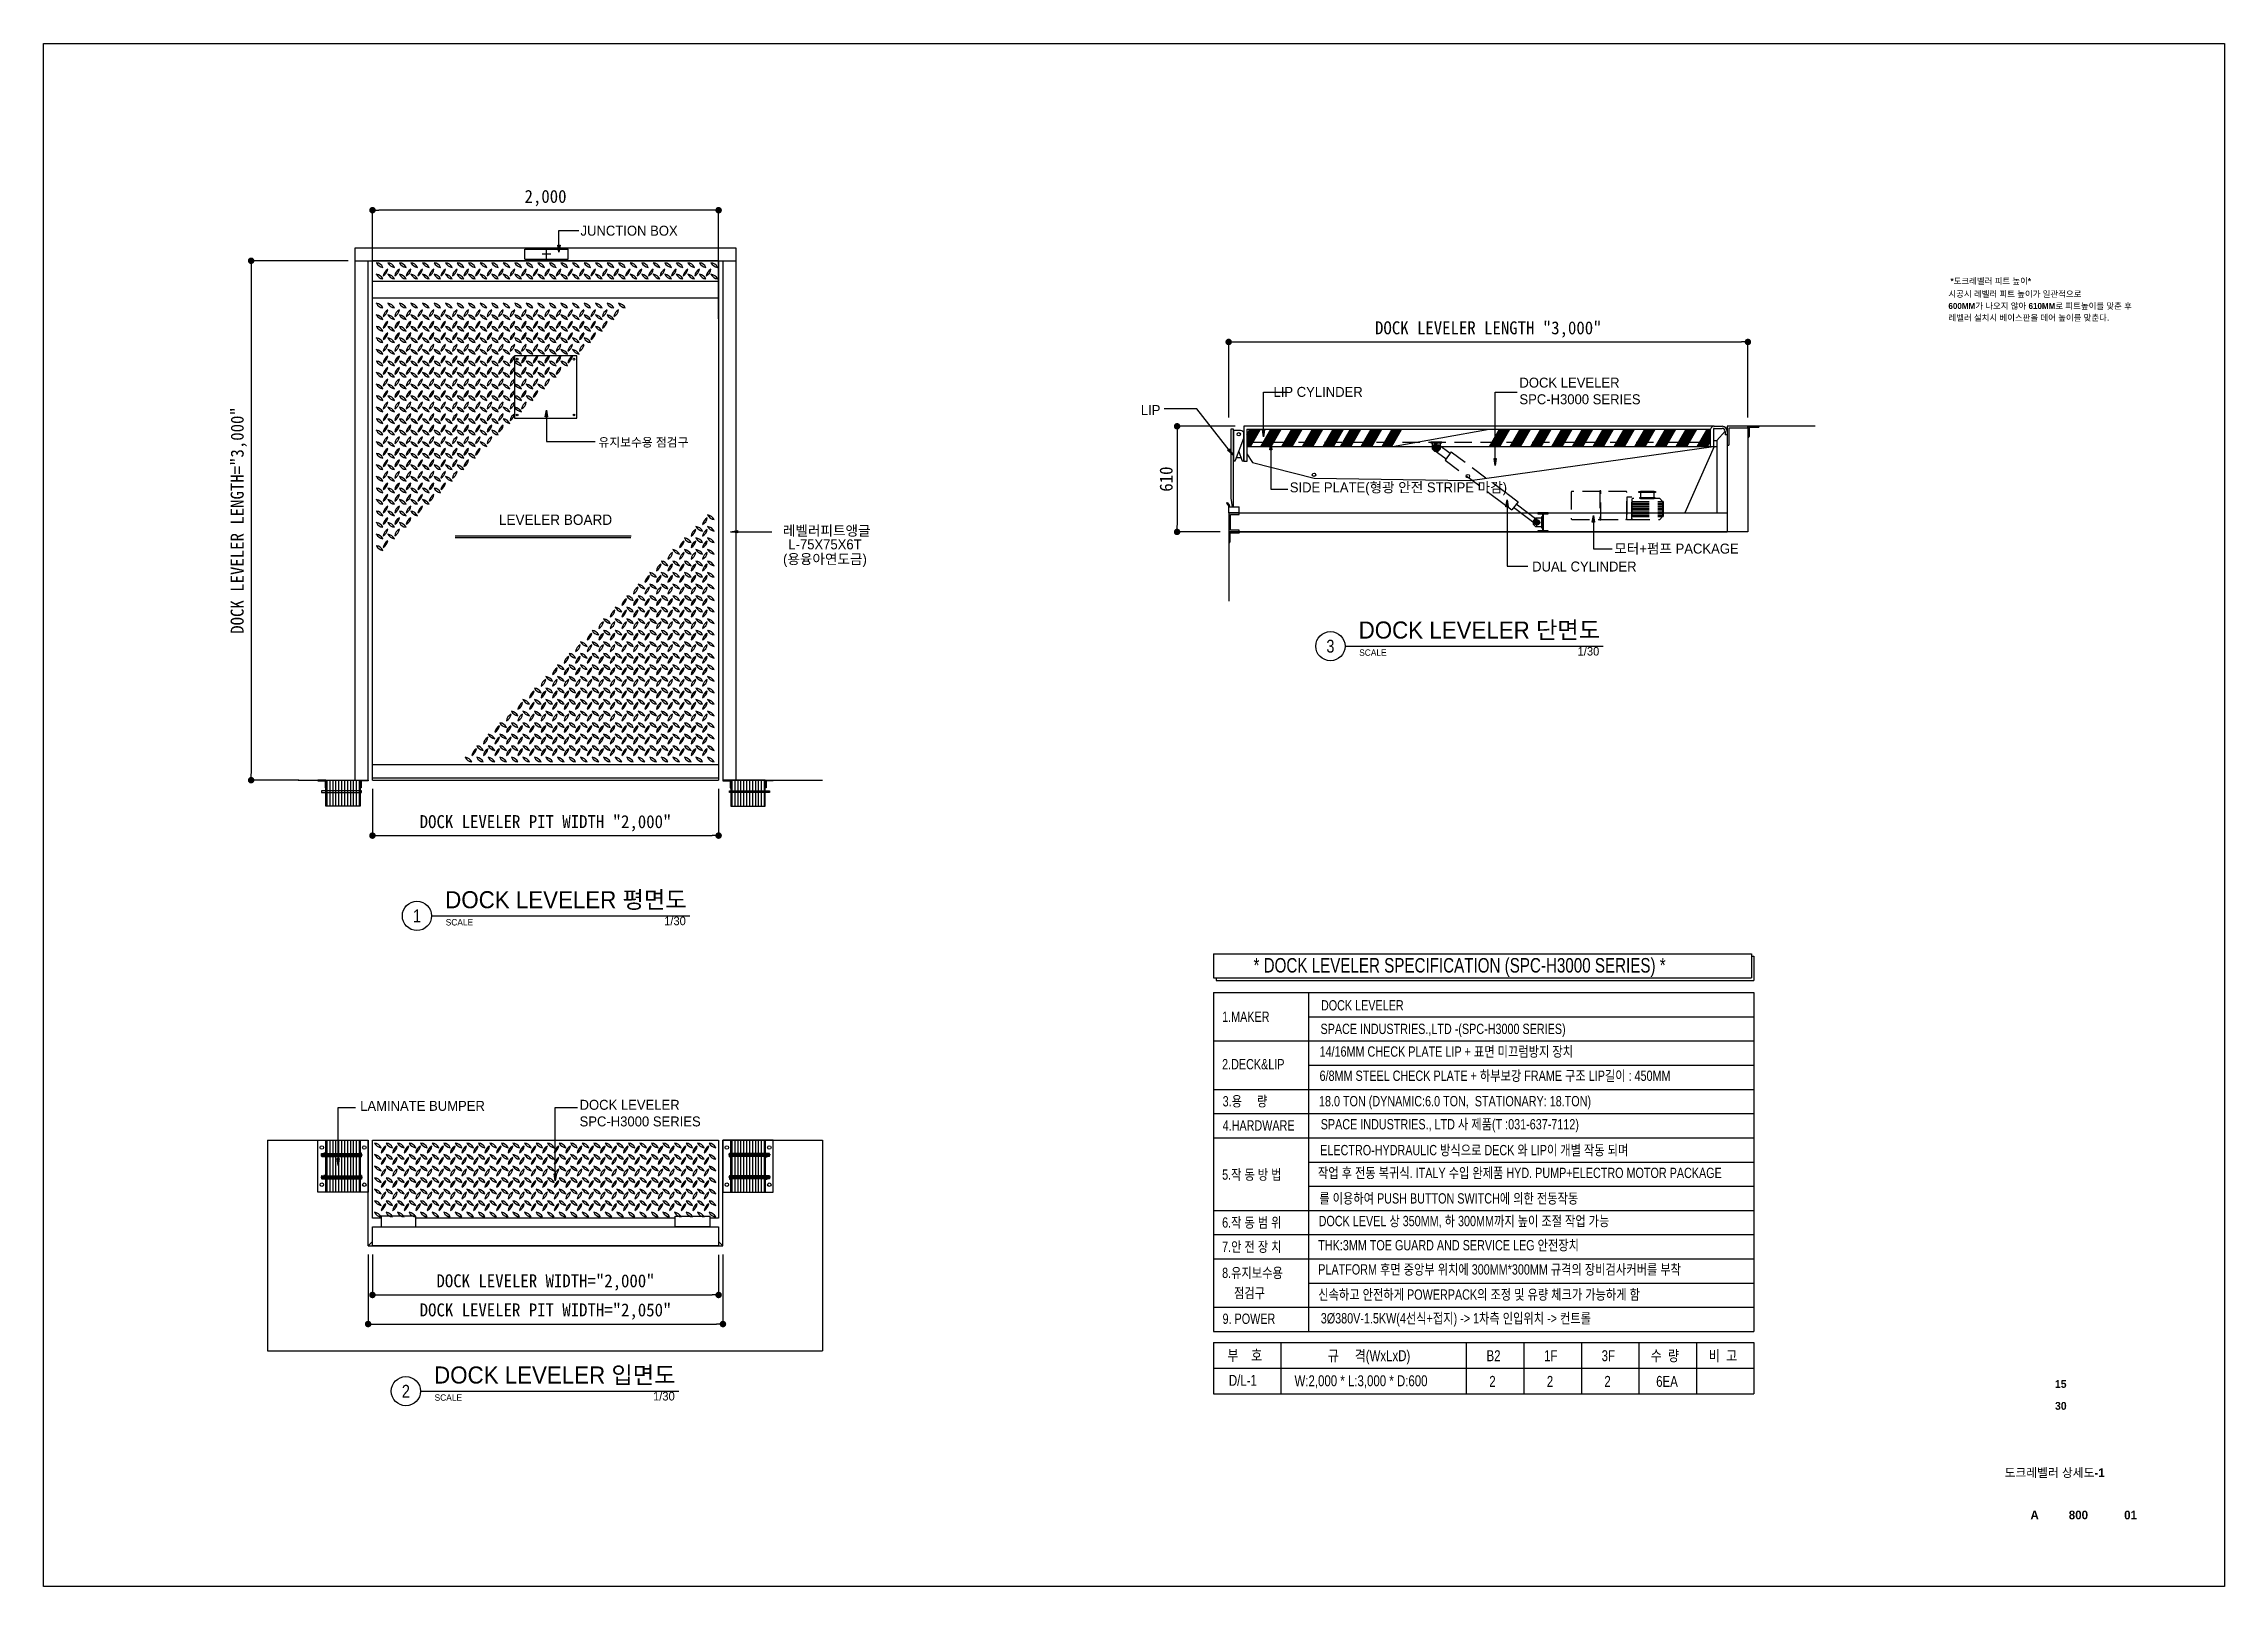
# Model space of a CAD drawing. Header units: millimetres. Extents: x 0 to 24690, y 0 to 8910.
# Drawn here: x 0 to 12600, y 0 to 8910 of the extents above; entities that cross this region are included whole.
import ezdxf
from ezdxf.enums import TextEntityAlignment as Align

# ---------------------------------------------------------------- set-up
doc = ezdxf.new("R2010")
doc.units = ezdxf.units.MM
doc.header["$LTSCALE"] = 400
doc.header["$MEASUREMENT"] = 0
doc.header["$PDSIZE"] = -5
doc.linetypes.add('DASHED2', pattern=[0.375, 0.25, -0.125])
doc.linetypes.add('HIDDEN', pattern=[9.525, 6.35, -3.175])
doc.layers.get('0').update_dxf_attribs({"linetype": 'CONTINUOUS'})
doc.layers.get('Defpoints').update_dxf_attribs({"color": 161, "linetype": 'CONTINUOUS'})
for name, color, linetype in [('8', 8, 'CONTINUOUS'), ('A-ANNO-TEXT1', 7, 'CONTINUOUS'), ('COL', 2, 'CONTINUOUS'), ('DIM', 7, 'CONTINUOUS'), ('SOLID_COL', 7, 'CONTINUOUS'), ('TEXT', 3, 'CONTINUOUS'), ('건축120130$0$MARK', 3, 'CONTINUOUS'), ('오버헤드 FR', 1, 'CONTINUOUS')]:
    doc.layers.add(name, color=color, linetype=linetype)
doc.styles.add('2020음성 1차', font='나눔고딕Bold.ttf')
doc.styles.get("Standard").update_dxf_attribs({"font": 'SYMBOL'})
doc.styles.add('돋움체', font='')
doc.styles.add('울릉도M', font='')
doc.styles.get('돋움체').set_extended_font_data('DotumChe')
doc.styles.get('울릉도M').set_extended_font_data('HY울릉도M')
doc.dimstyles.new('std_style', dxfattribs={"dimtxt": 3, "dimasz": 1, "dimexe": 1.5, "dimexo": 2, "dimgap": 1, "dimtad": 1, "dimtoh": 1, "dimdec": 0, "dimzin": 0, "dimdsep": 46, "dimtxsty": 'Standard', "dimblk": '01420DDOT01', "dimblk1": '01420DDOT01', "dimblk2": '01420DDOT01', "dimcen": 2.5, "dimdle": 8, "dimclrd": 256, "dimclre": 256, "dimclrt": 256, "dimadec": 1, "dimazin": 0, "dimtfac": 1, "dimtdec": 0, "dimtix": 1, "dimtmove": 2, "dimatfit": 3, "dimldrblk": 'CLOSEDBLANK', "dimfxl": 1, "dimtolj": 1, "dimtzin": 0, "dimlwd": -1, "dimlwe": -1, "dimarcsym": 0})
doc.dimstyles.new('류재성$0', dxfattribs={"dimscale": 50, "dimtxt": 3, "dimasz": 1.5, "dimexe": 0, "dimexo": 2, "dimgap": 1, "dimtad": 1, "dimdec": 0, "dimdsep": 46, "dimlunit": 6, "dimtxsty": '2020음성 1차', "dimblk1": 'DOT', "dimblk2": 'DOT', "dimsah": 1, "dimcen": 0.09, "dimclrt": 4, "dimadec": 0, "dimazin": 0, "dimtfac": 1, "dimtdec": 4, "dimtofl": 0, "dimtmove": 0, "dimatfit": 3, "dimldrblk": 'DOT', "dimfxl": 1, "dimtolj": 1, "dimtzin": 0, "dimarcsym": 0})

msp = doc.modelspace()

# ---------------------------------------------------------------- texts
at = {"layer": 'A-ANNO-TEXT1', "style": '2020음성 1차'}
for s, p in [('*도크레벨러 피트 높이*', (11017.4, 7521.5)), ('시공시 레벨러 피트 높이가 일관적으로', (11005.5, 7446.9)), ('600MM가 나오지 않아 610MM로 피트높이를 맞춘 후', (11005.5, 7377.5)), ('레벨러 설치시 베이스판을 데어 높이를 맞춘다.', (11005.5, 7309.2))]:
    msp.add_text(s, height=34.791, dxfattribs=at).set_placement(p)
for s, p in [('15', (11621.1, 1169)), ('30', (11621.6, 1042.4))]:
    msp.add_text(s, height=45, dxfattribs=at).set_placement(p, align=Align.MIDDLE_LEFT)
at = {"layer": 'A-ANNO-TEXT1', "linetype": 'ByBlock', "style": '2020음성 1차'}
msp.add_text('도크레벨러 상세도-1', height=49.859, dxfattribs=at).set_placement((11619.3, 657.6), align=Align.MIDDLE)
for s, height, p in [('A', 49.9, (11479.4, 412.5)), ('800', 49.86, (11701, 412.5)), ('01', 49.86, (12020.8, 412.1))]:
    msp.add_text(s, height=height, dxfattribs=at).set_placement(p, align=Align.MIDDLE_LEFT)
at = {"layer": 'DIM', "color": 0, "attachment_point": 7, "style": '울릉도M'}
for s, insert, char_height in [('유지보수용 점검구', (3205.7, 6576.7, 0), 50), ('LEVELER BOARD', (2630.4, 6129.5, 0), 60)]:
    msp.add_mtext(s, dxfattribs=dict(at, insert=insert, char_height=char_height))
at = {"layer": 'TEXT', "color": 4, "style": '울릉도M', "width": 0.8}
for s, height, p in [('* DOCK LEVELER SPECIFICATION (SPC-H3000 SERIES) *', 83.73, (6990.6, 3545.1)), ('14/16MM CHECK PLATE LIP + 표면 미끄럼방지 장치', 59.541, (7372.2, 3059.1)), ('6/8MM STEEL CHECK PLATE + 하부보강 FRAME 구조 LIP길이 : 450MM', 59.541, (7372.2, 2919.3)), ('18.0 TON (DYNAMIC:6.0 TON,  STATIONARY: 18.TON)', 59.541, (7368.9, 2772.6)), ('ELECTRO-HYDRAULIC 방식으로 DECK 와 LIP이 개별 작동 되며', 59.541, (7375.8, 2489.8)), ('작업 후 전동 복귀식. ITALY 수입 완제품 HYD. PUMP+ELECTRO MOTOR PACKAGE', 59.541, (7362.8, 2358.3)), ('를 이용하여 PUSH BUTTON SWITCH에 의한 전동작동', 59.541, (7370.6, 2211)), ('DOCK LEVEL 상 350MM, 하 300MM까지 높이 조절 작업 가능', 59.541, (7366.8, 2080.2)), ('THK:3MM TOE GUARD AND SERVICE LEG 안전장치', 59.541, (7364.6, 1940.6)), ('PLATFORM 후면 중앙부 위치에 300MM*300MM 규격의 장비검사커버를 부착', 59.541, (7364.6, 1800.8)), ('신속하고 안전하게 POWERPACK의 조정 및 유량 체크가 가능하게 함', 59.541, (7364.6, 1655.7)), ('3Ø380V-1.5KW(4선식+접지) -> 1차측 인입위치 -> 컨트롤', 59.541, (7379.2, 1518.5)), ('규     격(WxLxD)', 63.19, (7420.3, 1300.5)), ('B2', 63.19, (8337, 1300.5)), ('1F', 63.19, (8669.4, 1300.5)), ('3F', 63.19, (9001.8, 1300.5)), ('수  량', 63.19, (9285.7, 1300.5)), ('비  고', 63.19, (9621.3, 1300.5)), ('W:2,000 * L:3,000 * D:600', 63.19, (7227.4, 1155.8)), ('2', 63.2, (8352.7, 1152.2)), ('2', 63.2, (8685.2, 1152.2)), ('2', 63.2, (9017.6, 1152.2)), ('6EA', 63.19, (9317.1, 1152.2))]:
    msp.add_text(s, height=height, dxfattribs=at).set_placement(p)
for s, height, p in [('1.MAKER', 59.54, (6809.2, 3289.7)), ('DOCK LEVELER', 59.541, (7380.2, 3355.9)), ('SPACE INDUSTRIES.,LTD -(SPC-H3000 SERIES)', 59.541, (7377.6, 3219.8)), ('2.DECK&LIP', 59.54, (6809.2, 3015.9)), ('3.용     량', 59.54, (6812.2, 2801.7)), ('4.HARDWARE', 59.54, (6812.2, 2661.9)), ('SPACE INDUSTRIES., LTD 사 제품(T :031-637-7112)', 59.541, (7378.8, 2669)), ('5.작 동 방 법', 59.54, (6809.2, 2378.1)), ('6.작 동 범 위', 59.54, (6809.2, 2101.4)), ('7.안 전 장 치', 59.54, (6809.2, 1961.6)), ('8.유지보수용', 59.54, (6809.2, 1810.7)), ('점검구', 59.54, (6877.8, 1694)), ('9. POWER', 59.54, (6811.7, 1545.7)), ('부    호', 63.19, (6840, 1334.2)), ('D/L-1', 63.19, (6848.2, 1190.1))]:
    msp.add_text(s, height=height, dxfattribs=at).set_placement(p, align=Align.MIDDLE_LEFT)
at = {"layer": '건축120130$0$MARK', "color": 0, "style": '울릉도M'}
for s, height, p in [('레벨러피트앵글', 57.64, (4777.9, 6068.3)), ('(용융아연도금)', 57.64, (4756.5, 5904.4)), ('L-75X75X6T', 57.64, (4726.2, 5989.1)), ('1/30', 49.27, (8988.3, 5376)), ('1/30', 49.27, (3710.7, 3818.5)), ('1/30', 49.27, (3646.5, 1073.5))]:
    msp.add_text(s, height=height, dxfattribs=at).set_placement(p, align=Align.RIGHT)
for s, height, p in [('DOCK LEVELER 단면도', 98.537, (7598, 5474)), ('SCALE', 36.95, (7601, 5374.5)), ('DOCK LEVELER 평면도', 98.537, (2320.3, 3916.5)), ('SCALE', 36.95, (2323.3, 3817)), ('LAMINATE BUMPER', 57.644, (1828.8, 2746.4)), ('DOCK LEVELER 입면도', 98.537, (2256.1, 1171.5)), ('SCALE', 36.95, (2259.1, 1072))]:
    msp.add_text(s, height=height, dxfattribs=at).set_placement(p)
at = {"layer": '건축120130$0$MARK', "color": 0, "style": '울릉도M', "width": 0.875}
for s, p in [('3', (7434.8, 5430)), ('1', (2157.2, 3872.5)), ('2', (2093, 1127.4))]:
    msp.add_text(s, height=73.9, dxfattribs=at).set_placement(p, align=Align.MIDDLE)
at = {"layer": '건축120130$0$MARK', "color": 0, "style": '울릉도M'}
for s, insert, char_height, attachment_point in [('JUNCTION BOX', (3102.1, 7858.4, 0), 57.644, 1), ('DOCK LEVELER\\PSPC-H3000 SERIES', (8526.9, 6826.5, 0), 57.644, 7), ('LIP', (6452.8, 6764.9, 0), 57.64, 9), ('LIP CYLINDER', (7621.4, 6868.9, 0), 57.644, 9), ('SIDE PLATE(형광 안전 STRIPE 마감)', (7200.1, 6301.1, 0), 57.644, 7), ('모터+펌프 PACKAGE', (9074.8, 5958.5, 0), 57.644, 7), ('DUAL CYLINDER', (8600.2, 5860.5, 0), 57.644, 7), ('DOCK LEVELER\\PSPC-H3000 SERIES', (3096.6, 2655.6, 0), 57.644, 7)]:
    msp.add_mtext(s, dxfattribs=dict(at, insert=insert, char_height=char_height, attachment_point=attachment_point))

# ---------------------------------------------------------------- blocks, each defined once
blk = doc.blocks.new('_Dot')
at = {"color": 0, "linetype": 'ByBlock', "lineweight": -2}
blk.add_line((-0.5, 0), (-1, 0), dxfattribs=at)
at = {"color": 0, "linetype": 'ByBlock', "const_width": 0.5}
blk.add_lwpolyline([(-0.25, 0, 1), (0.25, 0, 1)], format="xyb", close=True, dxfattribs=at)
blk = doc.blocks.new('*D59')
at = {"layer": 'Defpoints', "color": 0}
for p in [(1810, 7656), (1199, 4656), (1525, 4656)]:
    blk.add_point(p, dxfattribs=at)
at = {"layer": 'SOLID_COL', "color": 0, "lineweight": -2}
for p, q in [((1760, 7656), (1199, 7656)), ((1199, 7619), (1199, 4694)), ((1475, 4656), (1199, 4656))]:
    blk.add_line(p, q, dxfattribs=at)
at = {"layer": 'SOLID_COL', "color": 0, "linetype": 'ByBlock', "lineweight": -2, "xscale": 37.5, "yscale": 37.5, "zscale": 37.5}
for p, rotation in [((1199, 7656), 90), ((1199, 4656), 270)]:
    blk.add_blockref('_Dot', p, dxfattribs=dict(at, rotation=rotation))
at = {"layer": 'SOLID_COL', "color": 4, "insert": (1128, 6156), "char_height": 75, "attachment_point": 5, "rotation": 90, "style": '돋움체'}
blk.add_mtext('\\A1;DOCK LEVELER LENGTH="3,000"', dxfattribs=at)
blk = doc.blocks.new('*D60')
at = {"layer": 'Defpoints', "color": 0}
for p in [(1900, 4656), (3900, 4656), (3900, 4336)]:
    blk.add_point(p, dxfattribs=at)
at = {"layer": 'SOLID_COL', "color": 0, "lineweight": -2}
for p, q in [((1900, 4606), (1900, 4336)), ((3900, 4606), (3900, 4336)), ((1937, 4336), (3862, 4336))]:
    blk.add_line(p, q, dxfattribs=at)
at = {"layer": 'SOLID_COL', "color": 0, "linetype": 'ByBlock', "lineweight": -2, "xscale": 37.5, "yscale": 37.5, "zscale": 37.5, "rotation": 180}
blk.add_blockref('_Dot', (1900, 4336), dxfattribs=at)
at = {"layer": 'SOLID_COL', "color": 0, "linetype": 'ByBlock', "lineweight": -2, "xscale": 37.5, "yscale": 37.5, "zscale": 37.5}
blk.add_blockref('_Dot', (3900, 4336), dxfattribs=at)
at = {"layer": 'SOLID_COL', "color": 4, "insert": (2900, 4407), "char_height": 75, "attachment_point": 5, "style": '돋움체'}
blk.add_mtext('\\A1;DOCK LEVELER PIT WIDTH "2,000"', dxfattribs=at)
blk = doc.blocks.new('*D61')
at = {"layer": 'Defpoints', "color": 0}
for p in [(1900, 1967), (3900, 1965), (3900, 1683)]:
    blk.add_point(p, dxfattribs=at)
at = {"layer": 'SOLID_COL', "color": 0, "lineweight": -2}
for p, q in [((1900, 1917), (1900, 1683)), ((3900, 1915), (3900, 1683)), ((1937, 1683), (3862, 1683))]:
    blk.add_line(p, q, dxfattribs=at)
at = {"layer": 'SOLID_COL', "color": 0, "linetype": 'ByBlock', "lineweight": -2, "xscale": 37.5, "yscale": 37.5, "zscale": 37.5, "rotation": 180}
blk.add_blockref('_Dot', (1900, 1683), dxfattribs=at)
at = {"layer": 'SOLID_COL', "color": 0, "linetype": 'ByBlock', "lineweight": -2, "xscale": 37.5, "yscale": 37.5, "zscale": 37.5}
blk.add_blockref('_Dot', (3900, 1683), dxfattribs=at)
at = {"layer": 'SOLID_COL', "color": 4, "insert": (2900, 1755), "char_height": 75, "attachment_point": 5, "style": '돋움체'}
blk.add_mtext('\\A1;DOCK LEVELER WIDTH="2,000"', dxfattribs=at)
blk = doc.blocks.new('*D62')
at = {"layer": 'Defpoints', "color": 0}
for p in [(1875, 1967), (3925, 1967), (3925, 1515)]:
    blk.add_point(p, dxfattribs=at)
at = {"layer": 'SOLID_COL', "color": 0, "lineweight": -2}
for p, q in [((1875, 1917), (1875, 1515)), ((3925, 1917), (3925, 1515)), ((1912, 1515), (3887, 1515))]:
    blk.add_line(p, q, dxfattribs=at)
at = {"layer": 'SOLID_COL', "color": 0, "linetype": 'ByBlock', "lineweight": -2, "xscale": 37.5, "yscale": 37.5, "zscale": 37.5, "rotation": 180}
blk.add_blockref('_Dot', (1875, 1515), dxfattribs=at)
at = {"layer": 'SOLID_COL', "color": 0, "linetype": 'ByBlock', "lineweight": -2, "xscale": 37.5, "yscale": 37.5, "zscale": 37.5}
blk.add_blockref('_Dot', (3925, 1515), dxfattribs=at)
at = {"layer": 'SOLID_COL', "color": 4, "insert": (2900, 1587), "char_height": 75, "attachment_point": 5, "style": '돋움체'}
blk.add_mtext('\\A1;DOCK LEVELER PIT WIDTH="2,050"', dxfattribs=at)
blk = doc.blocks.new('01420DDOT01')
blk.add_line((-1.5, 0), (1.5, 0))
at = {"const_width": 0.5}
blk.add_lwpolyline([(-0.25, 0, 1), (0.25, 0, 1)], format="xyb", close=True, dxfattribs=at)
blk = doc.blocks.new('*D63')
at = {"layer": 'Defpoints', "color": 0}
for p in [(9847, 7187), (6847, 6700), (9847, 6700)]:
    blk.add_point(p, dxfattribs=at)
at = {"layer": 'SOLID_COL', "color": 0, "lineweight": -2}
for p, q in [((6847, 6750), (6847, 7187)), ((6885, 7187), (9810, 7187)), ((9847, 6750), (9847, 7187))]:
    blk.add_line(p, q, dxfattribs=at)
at = {"layer": 'SOLID_COL', "color": 0, "linetype": 'ByBlock', "lineweight": -2, "xscale": 37.5, "yscale": 37.5, "zscale": 37.5, "rotation": 180}
blk.add_blockref('_Dot', (6847, 7187), dxfattribs=at)
at = {"layer": 'SOLID_COL', "color": 0, "linetype": 'ByBlock', "lineweight": -2, "xscale": 37.5, "yscale": 37.5, "zscale": 37.5}
blk.add_blockref('_Dot', (9847, 7187), dxfattribs=at)
at = {"layer": 'SOLID_COL', "color": 4, "insert": (8347, 7259), "char_height": 75, "attachment_point": 5, "style": '돋움체'}
blk.add_mtext('\\A1;DOCK LEVELER LENGTH "3,000"', dxfattribs=at)
blk = doc.blocks.new('*D64')
at = {"layer": 'Defpoints', "color": 0}
for p in [(6935, 6700), (6549, 6090), (6847, 6090)]:
    blk.add_point(p, dxfattribs=at)
at = {"layer": 'SOLID_COL', "color": 0, "lineweight": -2}
for p, q in [((6885, 6700), (6549, 6700)), ((6549, 6663), (6549, 6128)), ((6797, 6090), (6549, 6090))]:
    blk.add_line(p, q, dxfattribs=at)
at = {"layer": 'SOLID_COL', "color": 0, "linetype": 'ByBlock', "lineweight": -2, "xscale": 37.5, "yscale": 37.5, "zscale": 37.5}
for p, rotation in [((6549, 6700), 90), ((6549, 6090), 270)]:
    blk.add_blockref('_Dot', p, dxfattribs=dict(at, rotation=rotation))
at = {"layer": 'SOLID_COL', "color": 4, "insert": (6486, 6395), "char_height": 75, "attachment_point": 5, "rotation": 90, "style": '돋움체'}
blk.add_mtext('\\A1;610', dxfattribs=at)
blk = doc.blocks.new('*D65')
at = {"layer": 'Defpoints', "color": 0}
for p in [(1900, 7948), (1900, 7270), (3900, 7270)]:
    blk.add_point(p, dxfattribs=at)
at = {"layer": 'SOLID_COL', "color": 0, "lineweight": -2}
for p, q in [((1900, 7320), (1900, 7948)), ((3862, 7948), (1937, 7948)), ((3900, 7320), (3900, 7948))]:
    blk.add_line(p, q, dxfattribs=at)
at = {"layer": 'SOLID_COL', "color": 0, "linetype": 'ByBlock', "lineweight": -2, "xscale": 37.5, "yscale": 37.5, "zscale": 37.5, "rotation": 180}
blk.add_blockref('_Dot', (1900, 7948), dxfattribs=at)
at = {"layer": 'SOLID_COL', "color": 0, "linetype": 'ByBlock', "lineweight": -2, "xscale": 37.5, "yscale": 37.5, "zscale": 37.5}
blk.add_blockref('_Dot', (3900, 7948), dxfattribs=at)
at = {"layer": 'SOLID_COL', "color": 4, "insert": (2900, 8018), "char_height": 75, "attachment_point": 5, "style": '돋움체'}
blk.add_mtext('\\A1;2,000', dxfattribs=at)
blk = doc.blocks.new('도크레벨러 더블실린더')
at = {"color": 1}
for p, q in [((135825, 1598959), (135887, 1598959)), ((136328, 1598614), (136292, 1598566)), ((136437, 1598479), (136302, 1598580)), ((136437, 1598510), (136317, 1598600)), ((136437, 1598510), (136437, 1598479))]:
    blk.add_line(p, q, dxfattribs=at)
at = {"color": 1, "linetype": 'DASHED2'}
for p, q in [((135942, 1598902), (135906, 1598854)), ((135906, 1598854), (136172, 1598656)), ((135942, 1598902), (136265, 1598661))]:
    blk.add_line(p, q, dxfattribs=at)
for points in [[(135825, 1598959), (135825, 1598953), (135887, 1598953), (135887, 1598959)], [(135832, 1598953), (135832, 1598919), (135846, 1598905), (135866, 1598905), (135880, 1598919), (135880, 1598953)], [(135856, 1598909), (135856, 1598950)], [(135868, 1598945), (135936, 1598894)], [(135879, 1598929), (135835, 1598929)], [(135842, 1598914), (135912, 1598862)]]:
    blk.add_lwpolyline(points, dxfattribs=at)
at = {"color": 1}
for points in [[(136172, 1598656), (136292, 1598566)], [(136265, 1598661), (136328, 1598614)]]:
    blk.add_lwpolyline(points, dxfattribs=at)
at = {"color": 1, "linetype": 'DASHED2'}
for radius in [20, 14.2, 6.86]:
    blk.add_circle((135856, 1598929), radius, dxfattribs=at)

# ---------------------------------------------------------------- dimensions: what is measured, and where the dimension line sits
at = {"layer": 'SOLID_COL'}
dim = msp.add_linear_dim(base=(1899.9, 7948.4), p1=(3899.9, 7270.3), p2=(1899.9, 7270.3), dimstyle='류재성$0', override={"dimscale": 25, "dimtxsty": '돋움체'}, dxfattribs=at)
dim.commit()
dim.dimension.update_dxf_attribs({"geometry": '*D65', "text_midpoint": (2899.9, 8018)})
dim = msp.add_linear_dim(base=(1199.2, 4656.4), p1=(1809.9, 7656.4), p2=(1524.9, 4656.4), angle=90, text='DOCK LEVELER LENGTH="3,000"', dimstyle='류재성$0', override={"dimscale": 25, "dimtxsty": '돋움체'}, dxfattribs=at)
dim.commit()
dim.dimension.update_dxf_attribs({"geometry": '*D59', "text_midpoint": (1199.2, 6156.4), "dimtype": 160})
for base, p1, p2, text, picture, middle in [((9847.4, 7186.8), (6847.4, 6700.1), (9847.4, 6700.1), 'DOCK LEVELER LENGTH "3,000"', '*D63', (8347.4, 7258.5)), ((3924.9, 1515.3), (1874.9, 1967.3), (3924.9, 1967.3), 'DOCK LEVELER PIT WIDTH="<>"', '*D62', (2899.9, 1587)), ((3899.9, 1683), (1899.9, 1967.3), (3899.9, 1965.4), 'DOCK LEVELER WIDTH="<>"', '*D61', (2899.9, 1754.7))]:
    dim = msp.add_linear_dim(base=base, p1=p1, p2=p2, text=text, dimstyle='류재성$0', override={"dimscale": 25, "dimtxsty": '돋움체'}, dxfattribs=at)
    dim.commit()
    dim.dimension.update_dxf_attribs({"geometry": picture, "text_midpoint": middle})
dim = msp.add_linear_dim(base=(6548.6, 6090.1), p1=(6935.3, 6700.1), p2=(6847.4, 6090.1), angle=90, dimstyle='류재성$0', override={"dimscale": 25, "dimtxsty": '돋움체'}, dxfattribs=at)
dim.commit()
dim.dimension.update_dxf_attribs({"geometry": '*D64', "text_midpoint": (6486, 6395.1)})
dim = msp.add_linear_dim(base=(3899.9, 4335.6), p1=(1899.9, 4656.4), p2=(3899.9, 4656.4), text='DOCK LEVELER PIT WIDTH "2,000"', dimstyle='류재성$0', override={"dimscale": 25, "dimtxsty": '돋움체'}, dxfattribs=at)
dim.commit()
dim.dimension.update_dxf_attribs({"geometry": '*D60', "text_midpoint": (2899.9, 4335.6), "dimtype": 160})

# ---------------------------------------------------------------- hatches: boundary and pattern name
h = msp.add_hatch(color=2)
h.dxf.hatch_style = 1
h.paths.add_polyline_path([(7031.2, 6684.1), (6971.2, 6684.1), (6951.3, 6649.7), (6951.3, 6584.1), (6973.4, 6584.1)])
h = msp.add_hatch(color=2)
h.dxf.hatch_style = 1
h.paths.add_polyline_path([(7151.2, 6684.1), (7091.2, 6684.1), (7033.4, 6584.1), (7093.4, 6584.1)])
h = msp.add_hatch(color=2)
h.dxf.hatch_style = 1
h.paths.add_polyline_path([(7271.2, 6684.1), (7211.2, 6684.1), (7153.4, 6584.1), (7213.4, 6584.1)])
h = msp.add_hatch(color=2)
h.dxf.hatch_style = 1
h.paths.add_polyline_path([(7391.2, 6684.1), (7331.2, 6684.1), (7273.4, 6584.1), (7333.4, 6584.1)])
h = msp.add_hatch(color=2)
h.dxf.hatch_style = 1
h.paths.add_polyline_path([(7511.2, 6684.1), (7451.2, 6684.1), (7393.4, 6584.1), (7453.4, 6584.1)])
h = msp.add_hatch(color=2)
h.dxf.hatch_style = 1
h.paths.add_polyline_path([(7611.2, 6684.1), (7551.2, 6684.1), (7493.4, 6584.1), (7553.4, 6584.1)])
h = msp.add_hatch(color=2)
h.dxf.hatch_style = 1
h.paths.add_polyline_path([(7731.2, 6684.1), (7671.2, 6684.1), (7613.4, 6584.1), (7673.4, 6584.1)])
h = msp.add_hatch(color=2)
h.dxf.hatch_style = 1
h.paths.add_polyline_path([(7851.2, 6684.1), (7791.2, 6684.1), (7733.4, 6584.1), (7793.4, 6584.1)])
h = msp.add_hatch(color=2)
h.dxf.hatch_style = 1
h.paths.add_polyline_path([(8471.2, 6684.1), (8411.2, 6684.1), (8353.4, 6584.1), (8413.4, 6584.1)])
h = msp.add_hatch(color=2)
h.dxf.hatch_style = 1
h.paths.add_polyline_path([(8591.2, 6684.1), (8531.2, 6684.1), (8473.4, 6584.1), (8533.4, 6584.1)])
h = msp.add_hatch(color=2)
h.dxf.hatch_style = 1
h.paths.add_polyline_path([(8711.2, 6684.1), (8651.2, 6684.1), (8593.4, 6584.1), (8653.4, 6584.1)])
h = msp.add_hatch(color=2)
h.dxf.hatch_style = 1
h.paths.add_polyline_path([(8831.2, 6684.1), (8771.2, 6684.1), (8713.4, 6584.1), (8773.4, 6584.1)])
h = msp.add_hatch(color=2)
h.dxf.hatch_style = 1
h.paths.add_polyline_path([(8951.2, 6684.1), (8891.2, 6684.1), (8833.4, 6584.1), (8893.4, 6584.1)])
h = msp.add_hatch(color=2)
h.dxf.hatch_style = 1
h.paths.add_polyline_path([(9071.2, 6684.1), (9011.2, 6684.1), (8953.4, 6584.1), (9013.4, 6584.1)])
h = msp.add_hatch(color=2)
h.dxf.hatch_style = 1
h.paths.add_polyline_path([(9191.2, 6684.1), (9131.2, 6684.1), (9073.4, 6584.1), (9133.4, 6584.1)])
h = msp.add_hatch(color=2)
h.dxf.hatch_style = 1
h.paths.add_polyline_path([(9311.2, 6684.1), (9251.2, 6684.1), (9193.4, 6584.1), (9253.4, 6584.1)])
h = msp.add_hatch(color=2)
h.dxf.hatch_style = 1
h.paths.add_polyline_path([(9431.2, 6684.1), (9371.2, 6684.1), (9313.4, 6584.1), (9373.4, 6584.1)])
h = msp.add_hatch(color=2)
h.dxf.hatch_style = 1
h.paths.add_polyline_path([(9551.2, 6684.1), (9491.2, 6684.1), (9433.4, 6584.1), (9493.4, 6584.1)])
h = msp.add_hatch(color=2)
h.dxf.hatch_style = 1
h.paths.add_polyline_path([(9631.8, 6684.1), (9616.2, 6684.1), (9611.2, 6684.1), (9567.8, 6609.1), (9627.8, 6609.1), (9631.8, 6616)])
h.paths.add_polyline_path([(9613.4, 6584.1), (9627.8, 6609.1), (9567.8, 6609.1), (9566, 6605.9, 0.0533136), (9578.4, 6584.1)])
h = msp.add_hatch(color=2)
h.dxf.hatch_style = 1
h.paths.add_polyline_path([(9566, 6605.9), (9553.4, 6584.1), (9578.4, 6584.1, -0.0533136)])

# ---------------------------------------------------------------- linework, layer by layer
at = {"color": 4}
for p, q in [((1899.9, 4656.4), (1899.9, 7656.4)), ((3899.9, 7656.4), (1899.9, 7656.4)), ((3899.9, 7656.4), (3899.9, 4656.4)), ((6875.3, 6684.1), (6859.3, 6684.1)), ((6859.3, 6684.1), (6859.3, 6284.1)), ((6875.3, 6234.1), (6875.3, 6684.1)), ((9651.4, 6700.1), (6935.3, 6700.1)), ((6935.3, 6700.1), (6935.3, 6497.3)), ((6951.3, 6684.1), (6951.3, 6497.3)), ((9616.2, 6684.1), (9631.8, 6684.1)), ((9631.8, 6584.1), (9631.8, 6684.1)), ((9647.4, 6684.1), (9647.4, 6584.1)), ((9651.4, 6700.1), (9697.4, 6700.1)), ((9651.4, 6688.1), (9697.4, 6688.1)), ((9847.4, 6690.1), (9737.4, 6690.1)), ((9737.4, 6690.1), (9737.4, 6590.1)), ((6951.3, 6584.1), (9647.4, 6584.1)), ((8242.8, 6387.3), (9647.4, 6584.1)), ((9651.4, 6584.1), (9482.4, 6200.1)), ((9647.4, 6618.1), (9667.4, 6618.1)), ((9651.4, 6584.1), (9667.4, 6584.1)), ((9667.4, 6618.1), (9715.3, 6672)), ((9667.4, 6618.1), (9667.4, 6200.1)), ((9715.4, 6670.1), (9715.4, 6650.1)), ((9727.4, 6650.1), (9715.4, 6650.1)), ((9727.4, 6590.1), (9727.4, 6090.1)), ((6892.4, 6519.1), (6918, 6519.4)), ((6951.3, 6497.3), (6935.3, 6497.3)), ((6951.3, 6541), (6984.9, 6490.7)), ((6984.9, 6490.7), (7340.3, 6400.9)), ((7340.3, 6400.9), (8242.8, 6387.3)), ((6838.9, 6260.1), (6835.1, 6256.6)), ((6835.1, 6256.6), (6847.4, 6239.6)), ((6838.9, 6260.1), (6852.4, 6241.6)), ((6847.4, 6200.1), (6847.4, 6239.6)), ((6847.4, 6200.1), (9727.4, 6200.1)), ((6847.4, 6200.1), (6847.4, 6090.1)), ((6852.4, 6234.1), (6852.4, 6241.6)), ((6852.4, 6234.1), (6907.4, 6234.1)), ((6859.3, 6284.1), (6867.3, 6234.1)), ((6867.3, 6234.1), (6875.3, 6234.1)), ((6907.4, 6200.1), (6907.4, 6234.1)), ((6847.4, 6090.1), (9727.4, 6090.1)), ((3899.9, 4744.4), (1899.9, 4744.4)), ((1899.9, 4669.4), (3899.9, 4669.4)), ((1899.9, 4656.4), (3899.9, 4656.4))]:
    msp.add_line(p, q, dxfattribs=at)
for p, q in [((3899.9, 7536.4), (1899.9, 7536.4)), ((3899.9, 7440.8), (1899.9, 7440.8)), ((6759.3, 3654.1), (9867.3, 3654.1)), ((6759.3, 3654.1), (6759.3, 3514.3)), ((9867.3, 3654.1), (9867.3, 3514.3)), ((9867.3, 3639.1), (9882.2, 3639.1)), ((9882.2, 3639.1), (9882.2, 3499.3)), ((6759.3, 3514.3), (9867.3, 3514.3)), ((6759.3, 3429.5), (9882.2, 3429.5)), ((6759.3, 3429.5), (6759.3, 1472.3)), ((6774.3, 3514.3), (6774.3, 3499.3)), ((6774.3, 3499.3), (9882.2, 3499.3)), ((7308.5, 3429.5), (7308.5, 1472.3)), ((9882.2, 3429.5), (9882.2, 1472.3)), ((7308.5, 3289.7), (9882.2, 3289.7)), ((6759.3, 3149.9), (9882.2, 3149.9)), ((7308.5, 3010.1), (9882.2, 3010.1)), ((6759.3, 2870.3), (9882.2, 2870.3)), ((6759.3, 2730.5), (9882.2, 2730.5)), ((1899.9, 2127.3), (1899.9, 2577.3)), ((1899.9, 2577.3), (3899.9, 2577.3)), ((3899.9, 2577.3), (3899.9, 2127.3)), ((6759.3, 2590.7), (9882.2, 2590.7)), ((6759.3, 2590.7), (9882.2, 2590.7)), ((7308.5, 2590.7), (9882.2, 2590.7)), ((7308.5, 2450.9), (9882.2, 2450.9)), ((7308.5, 2311.1), (9882.2, 2311.1)), ((6759.3, 2171.3), (9882.2, 2171.3)), ((1950.3, 2127.3), (1899.9, 2127.3)), ((3649.6, 2127.3), (2150.3, 2127.3)), ((3899.9, 2127.3), (3849.6, 2127.3)), ((6759.3, 2031.5), (9882.2, 2031.5)), ((6759.3, 1891.7), (9882.2, 1891.7)), ((7308.5, 1751.9), (9882.2, 1751.9)), ((6759.3, 1612.1), (9882.2, 1612.1)), ((6759.3, 1472.3), (9882.2, 1472.3)), ((6759.3, 1408.9), (9882.2, 1408.9)), ((6759.3, 1408.9), (6759.3, 1112.2)), ((7148.4, 1408.9), (7148.4, 1112.2)), ((8220.1, 1408.9), (8220.1, 1112.2)), ((8552.5, 1408.9), (8552.5, 1112.2)), ((8884.9, 1408.9), (8884.9, 1112.2)), ((9217.4, 1408.9), (9217.4, 1112.2)), ((9549.8, 1408.9), (9549.8, 1112.2)), ((9882.2, 1408.9), (9882.2, 1112.2)), ((6759.3, 1260.6), (9882.2, 1260.6)), ((6759.3, 1112.2), (9882.2, 1112.2))]:
    msp.add_line(p, q)
at = {"color": 7}
for p, q in [((6951.3, 6649.7), (6971.2, 6684.1)), ((6973.4, 6584.1), (7031.2, 6684.1)), ((7033.4, 6584.1), (7091.2, 6684.1)), ((7093.4, 6584.1), (7151.2, 6684.1)), ((7153.4, 6584.1), (7211.2, 6684.1)), ((7213.4, 6584.1), (7271.2, 6684.1)), ((7273.4, 6584.1), (7331.2, 6684.1)), ((7333.4, 6584.1), (7391.2, 6684.1)), ((7393.4, 6584.1), (7451.2, 6684.1)), ((7453.4, 6584.1), (7511.2, 6684.1)), ((7493.4, 6584.1), (7551.2, 6684.1)), ((7553.4, 6584.1), (7611.2, 6684.1)), ((7613.4, 6584.1), (7671.2, 6684.1)), ((7673.4, 6584.1), (7731.2, 6684.1)), ((7733.4, 6584.1), (7791.2, 6684.1)), ((7793.4, 6584.1), (8351.2, 6684.1)), ((8353.4, 6584.1), (8411.2, 6684.1)), ((8413.4, 6584.1), (8471.2, 6684.1)), ((8473.4, 6584.1), (8531.2, 6684.1)), ((8533.4, 6584.1), (8591.2, 6684.1)), ((8593.4, 6584.1), (8651.2, 6684.1)), ((8653.4, 6584.1), (8711.2, 6684.1)), ((8713.4, 6584.1), (8771.2, 6684.1)), ((8773.4, 6584.1), (8831.2, 6684.1)), ((8833.4, 6584.1), (8891.2, 6684.1)), ((8893.4, 6584.1), (8951.2, 6684.1)), ((8953.4, 6584.1), (9011.2, 6684.1)), ((9013.4, 6584.1), (9071.2, 6684.1)), ((9073.4, 6584.1), (9131.2, 6684.1)), ((9133.4, 6584.1), (9191.2, 6684.1)), ((9193.4, 6584.1), (9251.2, 6684.1)), ((9253.4, 6584.1), (9311.2, 6684.1)), ((9313.4, 6584.1), (9371.2, 6684.1)), ((9373.4, 6584.1), (9431.2, 6684.1)), ((9433.4, 6584.1), (9491.2, 6684.1)), ((9493.4, 6584.1), (9551.2, 6684.1)), ((9553.4, 6584.1), (9611.2, 6684.1)), ((9613.4, 6584.1), (9631.8, 6616)), ((2007.2, 1967.3), (3792.7, 1967.3))]:
    msp.add_line(p, q, dxfattribs=at)
at = {"color": 252, "linetype": 'DASHED2'}
msp.add_line((6951.3, 6609.1), (9631.8, 6609.1), dxfattribs=at)
at = {"color": 252}
msp.add_line((6847.4, 6200.1), (6847.4, 6090.1), dxfattribs=at)
at = {"color": 1, "linetype": 'DASHED2'}
for p, q in [((9176.3, 6277), (9176.3, 6167)), ((9176.3, 6265.9), (9353.8, 6265.9)), ((9176.3, 6256.9), (9358.8, 6256.9)), ((9176.3, 6247.9), (9358.8, 6247.9)), ((9176.3, 6238.9), (9358.8, 6238.9)), ((9176.3, 6229.9), (9358.8, 6229.9)), ((9176.3, 6221), (9358.8, 6221)), ((9176.3, 6212), (9358.8, 6212)), ((9176.3, 6203), (9358.8, 6203)), ((9176.3, 6194), (9358.8, 6194)), ((9176.3, 6185), (9358.8, 6185)), ((9176.3, 6178.1), (9353.8, 6178.1)), ((9338.3, 6282), (9181.3, 6282)), ((9338.3, 6282), (9353.8, 6265.9)), ((9353.8, 6178.1), (9338.3, 6162)), ((9353.8, 6265.9), (9353.8, 6178.1)), ((9358.8, 6183.1), (9358.8, 6260.9)), ((9181.3, 6162), (9338.3, 6162))]:
    msp.add_line(p, q, dxfattribs=at)
at = {"color": 2}
for p, q in [((1470.3, 4656.4), (1874.9, 4656.4)), ((3924.9, 4656.4), (4501.1, 4656.4)), ((1294.5, 2577.3), (1874.9, 2577.3)), ((1294.5, 2577.3), (1294.5, 1359.6)), ((1874.9, 1967.3), (1874.9, 2577.3)), ((3924.9, 2577.3), (4501.1, 2577.3)), ((3924.9, 1967.3), (3924.9, 2577.3)), ((4501.1, 2577.3), (4501.1, 1359.6)), ((1874.9, 1967.3), (1899.9, 1992.3)), ((1874.9, 1967.3), (3924.9, 1967.3)), ((3924.9, 1967.3), (3899.9, 1992.3)), ((1294.5, 1359.6), (4501.1, 1359.6))]:
    msp.add_line(p, q, dxfattribs=at)
at = {"color": 251}
for p, q in [((1636.4, 4656.4), (1636.4, 4506.4)), ((1653.4, 4656.4), (1653.4, 4506.4)), ((1670.4, 4656.4), (1670.4, 4506.4)), ((1687.4, 4656.4), (1687.4, 4506.4)), ((1704.4, 4656.4), (1704.4, 4506.4)), ((1721.4, 4656.4), (1721.4, 4506.4)), ((1738.4, 4656.4), (1738.4, 4506.4)), ((1755.4, 4656.4), (1755.4, 4506.4)), ((1772.4, 4656.4), (1772.4, 4506.4)), ((1789.4, 4656.4), (1789.4, 4506.4)), ((1806.4, 4656.4), (1806.4, 4506.4)), ((1823.4, 4656.4), (1823.4, 4506.4)), ((3976.4, 4656.4), (3976.4, 4506.4)), ((3993.4, 4656.4), (3993.4, 4506.4)), ((4010.4, 4656.4), (4010.4, 4506.4)), ((4027.4, 4656.4), (4027.4, 4506.4)), ((4044.4, 4656.4), (4044.4, 4506.4)), ((4061.4, 4656.4), (4061.4, 4506.4)), ((4078.4, 4656.4), (4078.4, 4506.4)), ((4095.4, 4656.4), (4095.4, 4506.4)), ((4112.4, 4656.4), (4112.4, 4506.4)), ((4129.4, 4656.4), (4129.4, 4506.4)), ((4146.4, 4656.4), (4146.4, 4506.4)), ((4163.4, 4656.4), (4163.4, 4506.4)), ((1636.4, 2577.3), (1636.4, 2277.3)), ((1653.4, 2577.3), (1653.4, 2277.3)), ((1670.4, 2577.3), (1670.4, 2277.3)), ((1687.4, 2577.3), (1687.4, 2277.3)), ((1704.4, 2577.3), (1704.4, 2277.3)), ((1721.4, 2577.3), (1721.4, 2277.3)), ((1738.4, 2577.3), (1738.4, 2277.3)), ((1755.4, 2577.3), (1755.4, 2277.3)), ((1772.4, 2577.3), (1772.4, 2277.3)), ((1789.4, 2577.3), (1789.4, 2277.3)), ((1806.4, 2577.3), (1806.4, 2277.3)), ((1823.4, 2577.3), (1823.4, 2277.3)), ((3976.4, 2577.3), (3976.4, 2277.3)), ((3993.4, 2577.3), (3993.4, 2277.3)), ((4010.4, 2577.3), (4010.4, 2277.3)), ((4027.4, 2577.3), (4027.4, 2277.3)), ((4044.4, 2577.3), (4044.4, 2277.3)), ((4061.4, 2577.3), (4061.4, 2277.3)), ((4078.4, 2577.3), (4078.4, 2277.3)), ((4095.4, 2577.3), (4095.4, 2277.3)), ((4112.4, 2577.3), (4112.4, 2277.3)), ((4129.4, 2577.3), (4129.4, 2277.3)), ((4146.4, 2577.3), (4146.4, 2277.3)), ((4163.4, 2577.3), (4163.4, 2277.3))]:
    msp.add_line(p, q, dxfattribs=at)
for points in [[(2719.9, 6746.4), (3079.9, 6746.4), (3079.9, 7106.4), (2719.9, 7106.4)], [(3899.9, 1967.3), (1899.9, 1967.3), (1899.9, 2077.3), (3899.9, 2077.3)], [(1950.3, 2077.3), (2150.3, 2077.3), (2150.3, 2137.3), (1950.3, 2137.3)], [(3849.6, 2077.3), (3649.6, 2077.3), (3649.6, 2137.3), (3849.6, 2137.3)]]:
    msp.add_lwpolyline(points, close=True)
at = {"color": 4}
for points in [[(6951.3, 6684.1), (9631.8, 6684.1), (9631.8, 6684.1)], [(9847.4, 6690.1), (9847.4, 6700.1), (9727.4, 6700.1), (9727.4, 6590.1), (9737.4, 6590.1)]]:
    msp.add_lwpolyline(points, dxfattribs=at)
msp.add_lwpolyline([(6906.1, 6554.1), (6923.4, 6503.8, 0.3200451), (6928.1, 6500.4), (6935.3, 6500.4), (6935.3, 6656.2, 0.4142136), (6915.3, 6676.2), (6875.3, 6676.2), (6875.3, 6500.4), (6882.4, 6500.4, 0.3200451), (6887.1, 6503.8), (6935.3, 6631.5)], format="xyb", dxfattribs=at)
at = {"color": 1, "linetype": 'DASHED2'}
for points in [[(8992.1, 6324.1), (8831.2, 6324.1, 0.4142136), (8826.2, 6319.1), (8826.2, 6167, 0.4142136), (8831.2, 6162), (8992.1, 6162)], [(8998.1, 6162), (9142, 6162, 0.4142136), (9147, 6167), (9147, 6319.1, 0.4142136), (9142, 6324.1), (8998.1, 6324.1)]]:
    msp.add_lwpolyline(points, format="xyb", dxfattribs=at)
for points in [[(8998.1, 6327.1), (8992.1, 6327.1), (8992.1, 6159), (8998.1, 6159)], [(9216.8, 6324.1), (9313.9, 6324.1), (9313.9, 6317), (9216.8, 6317)], [(9147, 6162), (9176.3, 6162), (9176.3, 6289.9), (9147, 6289.9)], [(9222.2, 6289.1), (9308.5, 6289.1), (9308.5, 6282), (9222.2, 6282)]]:
    msp.add_lwpolyline(points, close=True, dxfattribs=at)
for points in [[(9304.8, 6324.1), (9225.9, 6324.1)], [(9225.9, 6317), (9225.9, 6289.1)], [(9304.8, 6289.1), (9304.8, 6317)], [(8659.8, 6176.4), (8654.4, 6176.4), (8654.4, 6113.8), (8659.8, 6113.8)], [(9225.9, 6282), (9304.8, 6282)], [(8654.4, 6169.2), (8620.7, 6169.2), (8606.2, 6154.8), (8606.2, 6135.5), (8620.7, 6121.1), (8654.4, 6121.1)], [(8606.2, 6145.1), (8649.6, 6145.1)], [(8627.9, 6121.1), (8627.9, 6166.8)]]:
    msp.add_lwpolyline(points, dxfattribs=at)
at = {"color": 252}
msp.add_lwpolyline([(6907.4, 6200.1), (6847.4, 6200.1), (6847.4, 6090.1), (6907.4, 6090.1), (6907.4, 6100.1), (6857.4, 6100.1), (6857.4, 6190.1), (6907.4, 6190.1)], close=True, dxfattribs=at)
at = {"color": 252, "linetype": 'DASHED2'}
msp.add_lwpolyline([(8665.8, 6096.1), (8665.8, 6194.1), (8692.8, 6194.1), (8692.8, 6200.1), (8632.8, 6200.1), (8632.8, 6194.1), (8659.8, 6194.1), (8659.8, 6096.1), (8632.8, 6096.1), (8632.8, 6090.1), (8692.8, 6090.1), (8692.8, 6096.1), (8665.8, 6096.1)], dxfattribs=at)
at = {"color": 251}
for points in [[(1629.9, 4656.4), (1584.9, 4656.4), (1584.9, 4652.4), (1625.9, 4652.4), (1625.9, 4611.4), (1629.9, 4611.4), (1629.9, 4656.4), (1625.9, 4656.4)], [(1829.9, 4656.4), (1874.9, 4656.4), (1874.9, 4652.4), (1833.9, 4652.4), (1833.9, 4611.4), (1829.9, 4611.4), (1829.9, 4656.4), (1833.9, 4656.4)], [(3969.9, 4656.4), (3924.9, 4656.4), (3924.9, 4652.4), (3965.9, 4652.4), (3965.9, 4611.4), (3969.9, 4611.4), (3969.9, 4656.4), (3965.9, 4656.4)], [(4169.9, 4656.4), (4214.9, 4656.4), (4214.9, 4652.4), (4173.9, 4652.4), (4173.9, 4611.4), (4169.9, 4611.4), (4169.9, 4656.4), (4173.9, 4656.4)]]:
    msp.add_lwpolyline(points, dxfattribs=at)
at = {"color": 1}
for points in [[(1836.9, 4594.3), (1605.9, 4594.3), (1605.9, 4584.7), (1836.9, 4584.7)], [(3962.9, 4594.3), (4193.9, 4594.3), (4193.9, 4584.7), (3962.9, 4584.7)]]:
    msp.add_lwpolyline(points, close=True, dxfattribs=at)
at = {"color": 251}
for points in [[(1829.9, 4506.4), (1629.9, 4506.4), (1629.9, 4656.4), (1829.9, 4656.4)], [(3969.9, 4506.4), (4169.9, 4506.4), (4169.9, 4656.4), (3969.9, 4656.4)], [(1629.9, 2277.3), (1584.9, 2277.3), (1584.9, 2577.3), (1629.9, 2577.3)], [(1829.9, 2577.3), (1829.9, 2277.3), (1629.9, 2277.3), (1629.9, 2577.3)], [(1874.9, 2277.3), (1829.9, 2277.3), (1829.9, 2577.3), (1874.9, 2577.3)], [(3924.9, 2277.3), (3969.9, 2277.3), (3969.9, 2577.3), (3924.9, 2577.3)], [(3969.9, 2577.3), (3969.9, 2277.3), (4169.9, 2277.3), (4169.9, 2577.3)], [(4169.9, 2277.3), (4214.9, 2277.3), (4214.9, 2577.3), (4169.9, 2577.3)]]:
    msp.add_lwpolyline(points, close=True, dxfattribs=at)
for centre in [(2735.7, 7087.5), (3064.2, 7087.5), (2735.7, 6765.3), (3064.2, 6765.3)]:
    msp.add_circle(centre, 5)
at = {"color": 7}
for centre in [(6905.3, 6654.1), (7340.3, 6420.2), (8228.9, 6411.9)]:
    msp.add_circle(centre, 10, dxfattribs=at)
at = {"color": 1, "linetype": 'DASHED2'}
for radius in [15, 9.63, 7.22]:
    msp.add_circle((8627.9, 6145.1), radius, dxfattribs=at)
for centre, start, end in [((1968.2, 7669.2), 208.04439, 261.45901), ((1914.6, 7593.5), 28.04439, 81.45901), ((1914.6, 7526.8), 28.04439, 81.45901), ((1968.2, 7602.6), 208.04439, 261.45901), ((1937.5, 7614.6), 298.04439, 351.45901), ((2013.3, 7561), 118.04439, 171.45901), ((2034.8, 7669.2), 208.04439, 261.45901), ((1981.3, 7593.5), 28.04439, 81.45901), ((1981.3, 7526.8), 28.04439, 81.45901), ((2034.8, 7602.6), 208.04439, 261.45901), ((2004.2, 7614.6), 298.04439, 351.45901), ((2079.9, 7561), 118.04439, 171.45901), ((2101.5, 7669.2), 208.04439, 261.45901), ((2048, 7593.5), 28.04439, 81.45901), ((2048, 7526.8), 28.04439, 81.45901), ((2101.5, 7602.6), 208.04439, 261.45901), ((2070.9, 7614.6), 298.04439, 351.45901), ((2146.6, 7561), 118.04439, 171.45901), ((2168.2, 7669.2), 208.04439, 261.45901), ((2114.6, 7593.5), 28.04439, 81.45901), ((2168.2, 7602.6), 208.04439, 261.45901), ((2114.6, 7526.8), 28.04439, 81.45901), ((2137.5, 7614.6), 298.04439, 351.45901), ((2213.3, 7561), 118.04439, 171.45901), ((2234.8, 7669.2), 208.04439, 261.45901), ((2181.3, 7593.5), 28.04439, 81.45901), ((2234.8, 7602.6), 208.04439, 261.45901), ((2181.3, 7526.8), 28.04439, 81.45901), ((2204.2, 7614.6), 298.04439, 351.45901), ((2279.9, 7561), 118.04439, 171.45901), ((2301.5, 7669.2), 208.04439, 261.45901), ((2248, 7593.5), 28.04439, 81.45901), ((2301.5, 7602.6), 208.04439, 261.45901), ((2248, 7526.8), 28.04439, 81.45901), ((2270.9, 7614.6), 298.04439, 351.45901), ((2346.6, 7561), 118.04439, 171.45901), ((2368.2, 7669.2), 208.04439, 261.45901), ((2314.6, 7593.5), 28.04439, 81.45901), ((2368.2, 7602.6), 208.04439, 261.45901), ((2314.6, 7526.8), 28.04439, 81.45901), ((2337.5, 7614.6), 298.04439, 351.45901), ((2413.3, 7561), 118.04439, 171.45901), ((2434.8, 7669.2), 208.04439, 261.45901), ((2381.3, 7593.5), 28.04439, 81.45901), ((2434.8, 7602.6), 208.04439, 261.45901), ((2381.3, 7526.8), 28.04439, 81.45901), ((2404.2, 7614.6), 298.04439, 351.45901), ((2479.9, 7561), 118.04439, 171.45901), ((2501.5, 7669.2), 208.04439, 261.45901), ((2448, 7593.5), 28.04439, 81.45901), ((2501.5, 7602.6), 208.04439, 261.45901), ((2448, 7526.8), 28.04439, 81.45901), ((2470.9, 7614.6), 298.04439, 351.45901), ((2546.6, 7561), 118.04439, 171.45901), ((2568.2, 7669.2), 208.04439, 261.45901), ((2514.6, 7593.5), 28.04439, 81.45901), ((2568.2, 7602.6), 208.04439, 261.45901), ((2514.6, 7526.8), 28.04439, 81.45901), ((2537.5, 7614.6), 298.04439, 351.45901), ((2613.3, 7561), 118.04439, 171.45901), ((2634.8, 7669.2), 208.04439, 261.45901), ((2581.3, 7593.5), 28.04439, 81.45901), ((2634.8, 7602.6), 208.04439, 261.45901), ((2581.3, 7526.8), 28.04439, 81.45901), ((2604.2, 7614.6), 298.04439, 351.45901), ((2679.9, 7561), 118.04439, 171.45901), ((2701.5, 7669.2), 208.04439, 261.45901), ((2648, 7593.5), 28.04439, 81.45901), ((2701.5, 7602.6), 208.04439, 261.45901), ((2648, 7526.8), 28.04439, 81.45901), ((2670.9, 7614.6), 298.04439, 351.45901), ((2746.6, 7561), 118.04439, 171.45901), ((2768.2, 7669.2), 208.04439, 261.45901), ((2714.6, 7593.5), 28.04439, 81.45901), ((2768.2, 7602.6), 208.04439, 261.45901), ((2714.6, 7526.8), 28.04439, 81.45901), ((2737.5, 7614.6), 298.04439, 351.45901), ((2813.3, 7561), 118.04439, 171.45901), ((2834.8, 7669.2), 208.04439, 261.45901), ((2781.3, 7593.5), 28.04439, 81.45901), ((2834.8, 7602.6), 208.04439, 261.45901), ((2781.3, 7526.8), 28.04439, 81.45901), ((2804.2, 7614.6), 298.04439, 351.45901), ((2879.9, 7561), 118.04439, 171.45901), ((2901.5, 7669.2), 208.04439, 261.45901), ((2848, 7593.5), 28.04439, 81.45901), ((2901.5, 7602.6), 208.04439, 261.45901), ((2848, 7526.8), 28.04439, 81.45901), ((2870.9, 7614.6), 298.04439, 351.45901), ((2946.6, 7561), 118.04439, 171.45901), ((2968.2, 7669.2), 208.04439, 261.45901), ((2914.6, 7593.5), 28.04439, 81.45901), ((2968.2, 7602.6), 208.04439, 261.45901), ((2914.6, 7526.8), 28.04439, 81.45901), ((2937.5, 7614.6), 298.04439, 351.45901), ((3013.3, 7561), 118.04439, 171.45901), ((3034.8, 7669.2), 208.04439, 261.45901), ((2981.3, 7593.5), 28.04439, 81.45901), ((3034.8, 7602.6), 208.04439, 261.45901), ((2981.3, 7526.8), 28.04439, 81.45901), ((3004.2, 7614.6), 298.04439, 351.45901), ((3079.9, 7561), 118.04439, 171.45901), ((3101.5, 7669.2), 208.04439, 261.45901), ((3048, 7593.5), 28.04439, 81.45901), ((3101.5, 7602.6), 208.04439, 261.45901), ((3048, 7526.8), 28.04439, 81.45901), ((3070.9, 7614.6), 298.04439, 351.45901), ((3146.6, 7561), 118.04439, 171.45901), ((3168.2, 7669.2), 208.04439, 261.45901), ((3114.6, 7593.5), 28.04439, 81.45901), ((3168.2, 7602.6), 208.04439, 261.45901), ((3114.6, 7526.8), 28.04439, 81.45901), ((3137.5, 7614.6), 298.04439, 351.45901), ((3213.3, 7561), 118.04439, 171.45901), ((3234.8, 7669.2), 208.04439, 261.45901), ((3181.3, 7593.5), 28.04439, 81.45901), ((3234.8, 7602.6), 208.04439, 261.45901), ((3181.3, 7526.8), 28.04439, 81.45901), ((3204.2, 7614.6), 298.04439, 351.45901), ((3279.9, 7561), 118.04439, 171.45901), ((3301.5, 7669.2), 208.04439, 261.45901), ((3248, 7593.5), 28.04439, 81.45901), ((3301.5, 7602.6), 208.04439, 261.45901), ((3248, 7526.8), 28.04439, 81.45901), ((3270.9, 7614.6), 298.04439, 351.45901), ((3346.6, 7561), 118.04439, 171.45901), ((3368.2, 7669.2), 208.04439, 261.45901), ((3314.6, 7593.5), 28.04439, 81.45901), ((3368.2, 7602.6), 208.04439, 261.45901), ((3314.6, 7526.8), 28.04439, 81.45901), ((3337.5, 7614.6), 298.04439, 351.45901), ((3413.3, 7561), 118.04439, 171.45901), ((3434.8, 7669.2), 208.04439, 261.45901), ((3381.3, 7593.5), 28.04439, 81.45901), ((3434.8, 7602.6), 208.04439, 261.45901), ((3381.3, 7526.8), 28.04439, 81.45901), ((3404.2, 7614.6), 298.04439, 351.45901), ((3479.9, 7561), 118.04439, 171.45901), ((3501.5, 7669.2), 208.04439, 261.45901), ((3448, 7593.5), 28.04439, 81.45901), ((3501.5, 7602.6), 208.04439, 261.45901), ((3448, 7526.8), 28.04439, 81.45901), ((3470.9, 7614.6), 298.04439, 351.45901), ((3546.6, 7561), 118.04439, 171.45901), ((3568.2, 7669.2), 208.04439, 261.45901), ((3514.6, 7593.5), 28.04439, 81.45901), ((3568.2, 7602.6), 208.04439, 261.45901), ((3514.6, 7526.8), 28.04439, 81.45901), ((3537.5, 7614.6), 298.04439, 351.45901), ((3613.3, 7561), 118.04439, 171.45901), ((3634.8, 7669.2), 208.04439, 261.45901), ((3581.3, 7593.5), 28.04439, 81.45901), ((3634.8, 7602.6), 208.04439, 261.45901), ((3581.3, 7526.8), 28.04439, 81.45901), ((3604.2, 7614.6), 298.04439, 351.45901), ((3679.9, 7561), 118.04439, 171.45901), ((3701.5, 7669.2), 208.04439, 261.45901), ((3648, 7593.5), 28.04439, 81.45901), ((3701.5, 7602.6), 208.04439, 261.45901), ((3648, 7526.8), 28.04439, 81.45901), ((3670.9, 7614.6), 298.04439, 351.45901), ((3746.6, 7561), 118.04439, 171.45901), ((3768.2, 7669.2), 208.04439, 261.45901), ((3714.6, 7593.5), 28.04439, 81.45901), ((3768.2, 7602.6), 208.04439, 261.45901), ((3714.6, 7526.8), 28.04439, 81.45901), ((3737.5, 7614.6), 298.04439, 351.45901), ((3813.3, 7561), 118.04439, 171.45901), ((3834.8, 7669.2), 208.04439, 261.45901), ((3781.3, 7593.5), 28.04439, 81.45901), ((3834.8, 7602.6), 208.04439, 261.45901), ((3781.3, 7526.8), 28.04439, 81.45901), ((3804.2, 7614.6), 298.04439, 351.45901), ((3879.9, 7561), 118.04439, 171.45901), ((3901.5, 7669.2), 208.04439, 261.45901), ((3848, 7593.5), 28.04439, 81.45901), ((3901.5, 7602.6), 208.04439, 261.45901), ((3848, 7526.8), 28.04439, 81.45901), ((1968.2, 7434.6), 208.04439, 261.45901), ((1914.6, 7358.8), 28.04439, 81.45901), ((1914.6, 7292.2), 28.04439, 81.45901), ((1968.2, 7367.9), 208.04439, 261.45901), ((1937.5, 7379.9), 298.04439, 351.45901), ((2013.3, 7326.3), 118.04439, 171.45901), ((2034.8, 7434.6), 208.04439, 261.45901), ((1981.3, 7358.8), 28.04439, 81.45901), ((1981.3, 7292.2), 28.04439, 81.45901), ((2034.8, 7367.9), 208.04439, 261.45901), ((2004.2, 7379.9), 298.04439, 351.45901), ((2079.9, 7326.3), 118.04439, 171.45901), ((2101.5, 7434.6), 208.04439, 261.45901), ((2048, 7358.8), 28.04439, 81.45901), ((2048, 7292.2), 28.04439, 81.45901), ((2101.5, 7367.9), 208.04439, 261.45901), ((2070.9, 7379.9), 298.04439, 351.45901), ((2146.6, 7326.3), 118.04439, 171.45901), ((2168.2, 7434.6), 208.04439, 261.45901), ((2114.6, 7358.8), 28.04439, 81.45901), ((2168.2, 7367.9), 208.04439, 261.45901), ((2114.6, 7292.2), 28.04439, 81.45901), ((2137.5, 7379.9), 298.04439, 351.45901), ((2213.3, 7326.3), 118.04439, 171.45901), ((2234.8, 7434.6), 208.04439, 261.45901), ((2181.3, 7358.8), 28.04439, 81.45901), ((2234.8, 7367.9), 208.04439, 261.45901), ((2181.3, 7292.2), 28.04439, 81.45901), ((2204.2, 7379.9), 298.04439, 351.45901), ((2279.9, 7326.3), 118.04439, 171.45901), ((2301.5, 7434.6), 208.04439, 261.45901), ((2248, 7358.8), 28.04439, 81.45901), ((2301.5, 7367.9), 208.04439, 261.45901), ((2248, 7292.2), 28.04439, 81.45901), ((2270.9, 7379.9), 298.04439, 351.45901), ((2346.6, 7326.3), 118.04439, 171.45901), ((2368.2, 7434.6), 208.04439, 261.45901), ((2314.6, 7358.8), 28.04439, 81.45901), ((2368.2, 7367.9), 208.04439, 261.45901), ((2314.6, 7292.2), 28.04439, 81.45901), ((2337.5, 7379.9), 298.04439, 351.45901), ((2413.3, 7326.3), 118.04439, 171.45901), ((2434.8, 7434.6), 208.04439, 261.45901), ((2381.3, 7358.8), 28.04439, 81.45901), ((2434.8, 7367.9), 208.04439, 261.45901), ((2381.3, 7292.2), 28.04439, 81.45901), ((2404.2, 7379.9), 298.04439, 351.45901), ((2479.9, 7326.3), 118.04439, 171.45901), ((2501.5, 7434.6), 208.04439, 261.45901), ((2448, 7358.8), 28.04439, 81.45901), ((2501.5, 7367.9), 208.04439, 261.45901), ((2448, 7292.2), 28.04439, 81.45901), ((2470.9, 7379.9), 298.04439, 351.45901), ((2546.6, 7326.3), 118.04439, 171.45901), ((2568.2, 7434.6), 208.04439, 261.45901), ((2514.6, 7358.8), 28.04439, 81.45901), ((2568.2, 7367.9), 208.04439, 261.45901), ((2514.6, 7292.2), 28.04439, 81.45901), ((2537.5, 7379.9), 298.04439, 351.45901), ((2613.3, 7326.3), 118.04439, 171.45901), ((2634.8, 7434.6), 208.04439, 261.45901), ((2581.3, 7358.8), 28.04439, 81.45901), ((2634.8, 7367.9), 208.04439, 261.45901), ((2581.3, 7292.2), 28.04439, 81.45901), ((2604.2, 7379.9), 298.04439, 351.45901), ((2679.9, 7326.3), 118.04439, 171.45901), ((2701.5, 7434.6), 208.04439, 261.45901), ((2648, 7358.8), 28.04439, 81.45901), ((2701.5, 7367.9), 208.04439, 261.45901), ((2648, 7292.2), 28.04439, 81.45901), ((2670.9, 7379.9), 298.04439, 351.45901), ((2746.6, 7326.3), 118.04439, 171.45901), ((2768.2, 7434.6), 208.04439, 261.45901), ((2714.6, 7358.8), 28.04439, 81.45901), ((2768.2, 7367.9), 208.04439, 261.45901), ((2714.6, 7292.2), 28.04439, 81.45901), ((2737.5, 7379.9), 298.04439, 351.45901), ((2813.3, 7326.3), 118.04439, 171.45901), ((2834.8, 7434.6), 208.04439, 261.45901), ((2781.3, 7358.8), 28.04439, 81.45901), ((2834.8, 7367.9), 208.04439, 261.45901), ((2781.3, 7292.2), 28.04439, 81.45901), ((2804.2, 7379.9), 298.04439, 351.45901), ((2879.9, 7326.3), 118.04439, 171.45901), ((2901.5, 7434.6), 208.04439, 261.45901), ((2848, 7358.8), 28.04439, 81.45901), ((2901.5, 7367.9), 208.04439, 261.45901), ((2848, 7292.2), 28.04439, 81.45901), ((2870.9, 7379.9), 298.04439, 351.45901), ((2946.6, 7326.3), 118.04439, 171.45901), ((2968.2, 7434.6), 208.04439, 261.45901), ((2914.6, 7358.8), 28.04439, 81.45901), ((2968.2, 7367.9), 208.04439, 261.45901), ((2914.6, 7292.2), 28.04439, 81.45901), ((2937.5, 7379.9), 298.04439, 351.45901), ((3013.3, 7326.3), 118.04439, 171.45901), ((3034.8, 7434.6), 208.04439, 261.45901), ((2981.3, 7358.8), 28.04439, 81.45901), ((3034.8, 7367.9), 208.04439, 261.45901), ((2981.3, 7292.2), 28.04439, 81.45901), ((3004.2, 7379.9), 298.04439, 351.45901), ((3079.9, 7326.3), 118.04439, 171.45901), ((3101.5, 7434.6), 208.04439, 261.45901), ((3048, 7358.8), 28.04439, 81.45901), ((3101.5, 7367.9), 208.04439, 261.45901), ((3048, 7292.2), 28.04439, 81.45901), ((3070.9, 7379.9), 298.04439, 351.45901), ((3146.6, 7326.3), 118.04439, 171.45901), ((3168.2, 7434.6), 208.04439, 261.45901), ((3114.6, 7358.8), 28.04439, 81.45901), ((3168.2, 7367.9), 208.04439, 261.45901), ((3114.6, 7292.2), 28.04439, 81.45901), ((3137.5, 7379.9), 298.04439, 351.45901), ((3213.3, 7326.3), 118.04439, 171.45901), ((3234.8, 7434.6), 208.04439, 261.45901), ((3181.3, 7358.8), 28.04439, 81.45901), ((3234.8, 7367.9), 208.04439, 261.45901), ((3181.3, 7292.2), 28.04439, 81.45901), ((3204.2, 7379.9), 298.04439, 351.45901), ((3279.9, 7326.3), 118.04439, 171.45901), ((3301.5, 7434.6), 208.04439, 261.45901), ((3248, 7358.8), 28.04439, 81.45901), ((3301.5, 7367.9), 208.04439, 261.45901), ((3248, 7292.2), 28.04439, 81.45901), ((3270.9, 7379.9), 298.04439, 351.45901), ((3346.6, 7326.3), 118.04439, 171.45901), ((3368.2, 7434.6), 208.04439, 261.45901), ((3314.6, 7358.8), 28.04439, 81.45901), ((1968.2, 7301.2), 208.04439, 261.45901), ((1914.6, 7225.5), 28.04439, 81.45901), ((1968.2, 7234.6), 208.04439, 261.45901), ((1914.6, 7158.8), 28.04439, 81.45901), ((1937.5, 7313.2), 298.04439, 351.45901), ((2013.3, 7259.7), 118.04439, 171.45901), ((1937.5, 7246.5), 298.04439, 351.45901), ((2013.3, 7193), 118.04439, 171.45901), ((2034.8, 7301.2), 208.04439, 261.45901), ((1981.3, 7225.5), 28.04439, 81.45901), ((2034.8, 7234.6), 208.04439, 261.45901), ((1981.3, 7158.8), 28.04439, 81.45901), ((2004.2, 7313.2), 298.04439, 351.45901), ((2079.9, 7259.7), 118.04439, 171.45901), ((2004.2, 7246.5), 298.04439, 351.45901), ((2079.9, 7193), 118.04439, 171.45901), ((2101.5, 7301.2), 208.04439, 261.45901), ((2048, 7225.5), 28.04439, 81.45901), ((2101.5, 7234.6), 208.04439, 261.45901), ((2048, 7158.8), 28.04439, 81.45901), ((2070.9, 7313.2), 298.04439, 351.45901), ((2146.6, 7259.7), 118.04439, 171.45901), ((2070.9, 7246.5), 298.04439, 351.45901), ((2146.6, 7193), 118.04439, 171.45901), ((2168.2, 7301.2), 208.04439, 261.45901), ((2114.6, 7225.5), 28.04439, 81.45901), ((2168.2, 7234.6), 208.04439, 261.45901), ((2114.6, 7158.8), 28.04439, 81.45901), ((2137.5, 7313.2), 298.04439, 351.45901), ((2213.3, 7259.7), 118.04439, 171.45901), ((2137.5, 7246.5), 298.04439, 351.45901), ((2213.3, 7193), 118.04439, 171.45901), ((2234.8, 7301.2), 208.04439, 261.45901), ((2181.3, 7225.5), 28.04439, 81.45901), ((2234.8, 7234.6), 208.04439, 261.45901), ((2181.3, 7158.8), 28.04439, 81.45901), ((2204.2, 7313.2), 298.04439, 351.45901), ((2279.9, 7259.7), 118.04439, 171.45901), ((2204.2, 7246.5), 298.04439, 351.45901), ((2279.9, 7193), 118.04439, 171.45901), ((2301.5, 7301.2), 208.04439, 261.45901), ((2248, 7225.5), 28.04439, 81.45901), ((2301.5, 7234.6), 208.04439, 261.45901), ((2248, 7158.8), 28.04439, 81.45901), ((2270.9, 7313.2), 298.04439, 351.45901), ((2346.6, 7259.7), 118.04439, 171.45901), ((2270.9, 7246.5), 298.04439, 351.45901), ((2346.6, 7193), 118.04439, 171.45901), ((2368.2, 7301.2), 208.04439, 261.45901), ((2314.6, 7225.5), 28.04439, 81.45901), ((2368.2, 7234.6), 208.04439, 261.45901), ((2314.6, 7158.8), 28.04439, 81.45901), ((2337.5, 7313.2), 298.04439, 351.45901), ((2413.3, 7259.7), 118.04439, 171.45901), ((2337.5, 7246.5), 298.04439, 351.45901), ((2413.3, 7193), 118.04439, 171.45901), ((2434.8, 7301.2), 208.04439, 261.45901), ((2381.3, 7225.5), 28.04439, 81.45901), ((2434.8, 7234.6), 208.04439, 261.45901), ((2381.3, 7158.8), 28.04439, 81.45901), ((2404.2, 7313.2), 298.04439, 351.45901), ((2479.9, 7259.7), 118.04439, 171.45901), ((2404.2, 7246.5), 298.04439, 351.45901), ((2479.9, 7193), 118.04439, 171.45901), ((2501.5, 7301.2), 208.04439, 261.45901), ((2448, 7225.5), 28.04439, 81.45901), ((2501.5, 7234.6), 208.04439, 261.45901), ((2448, 7158.8), 28.04439, 81.45901), ((2470.9, 7313.2), 298.04439, 351.45901), ((2546.6, 7259.7), 118.04439, 171.45901), ((2470.9, 7246.5), 298.04439, 351.45901), ((2546.6, 7193), 118.04439, 171.45901), ((2568.2, 7301.2), 208.04439, 261.45901), ((2514.6, 7225.5), 28.04439, 81.45901), ((2568.2, 7234.6), 208.04439, 261.45901), ((2514.6, 7158.8), 28.04439, 81.45901), ((2537.5, 7313.2), 298.04439, 351.45901), ((2613.3, 7259.7), 118.04439, 171.45901), ((2537.5, 7246.5), 298.04439, 351.45901), ((2613.3, 7193), 118.04439, 171.45901), ((2634.8, 7301.2), 208.04439, 261.45901), ((2581.3, 7225.5), 28.04439, 81.45901), ((2634.8, 7234.6), 208.04439, 261.45901), ((2581.3, 7158.8), 28.04439, 81.45901), ((2604.2, 7313.2), 298.04439, 351.45901), ((2679.9, 7259.7), 118.04439, 171.45901), ((2604.2, 7246.5), 298.04439, 351.45901), ((2679.9, 7193), 118.04439, 171.45901), ((2701.5, 7301.2), 208.04439, 261.45901), ((2648, 7225.5), 28.04439, 81.45901), ((2701.5, 7234.6), 208.04439, 261.45901), ((2648, 7158.8), 28.04439, 81.45901), ((2670.9, 7313.2), 298.04439, 351.45901), ((2746.6, 7259.7), 118.04439, 171.45901), ((2670.9, 7246.5), 298.04439, 351.45901), ((2746.6, 7193), 118.04439, 171.45901), ((2768.2, 7301.2), 208.04439, 261.45901), ((2714.6, 7225.5), 28.04439, 81.45901), ((2768.2, 7234.6), 208.04439, 261.45901), ((2714.6, 7158.8), 28.04439, 81.45901), ((2737.5, 7313.2), 298.04439, 351.45901), ((2813.3, 7259.7), 118.04439, 171.45901), ((2737.5, 7246.5), 298.04439, 351.45901), ((2813.3, 7193), 118.04439, 171.45901), ((2834.8, 7301.2), 208.04439, 261.45901), ((2781.3, 7225.5), 28.04439, 81.45901), ((2834.8, 7234.6), 208.04439, 261.45901), ((2781.3, 7158.8), 28.04439, 81.45901), ((2804.2, 7313.2), 298.04439, 351.45901), ((2879.9, 7259.7), 118.04439, 171.45901), ((2804.2, 7246.5), 298.04439, 351.45901), ((2879.9, 7193), 118.04439, 171.45901), ((2901.5, 7301.2), 208.04439, 261.45901), ((2848, 7225.5), 28.04439, 81.45901), ((2901.5, 7234.6), 208.04439, 261.45901), ((2848, 7158.8), 28.04439, 81.45901), ((2870.9, 7313.2), 298.04439, 351.45901), ((2946.6, 7259.7), 118.04439, 171.45901), ((2870.9, 7246.5), 298.04439, 351.45901), ((2946.6, 7193), 118.04439, 171.45901), ((2968.2, 7301.2), 208.04439, 261.45901), ((2914.6, 7225.5), 28.04439, 81.45901), ((2968.2, 7234.6), 208.04439, 261.45901), ((2914.6, 7158.8), 28.04439, 81.45901), ((2937.5, 7313.2), 298.04439, 351.45901), ((3013.3, 7259.7), 118.04439, 171.45901), ((2937.5, 7246.5), 298.04439, 351.45901), ((3013.3, 7193), 118.04439, 171.45901), ((3034.8, 7301.2), 208.04439, 261.45901), ((2981.3, 7225.5), 28.04439, 81.45901), ((3034.8, 7234.6), 208.04439, 261.45901), ((2981.3, 7158.8), 28.04439, 81.45901), ((3004.2, 7313.2), 298.04439, 351.45901), ((3079.9, 7259.7), 118.04439, 171.45901), ((3004.2, 7246.5), 298.04439, 351.45901), ((3079.9, 7193), 118.04439, 171.45901), ((3101.5, 7301.2), 208.04439, 261.45901), ((3048, 7225.5), 28.04439, 81.45901), ((3101.5, 7234.6), 208.04439, 261.45901), ((3048, 7158.8), 28.04439, 81.45901), ((3070.9, 7313.2), 298.04439, 351.45901), ((3146.6, 7259.7), 118.04439, 171.45901), ((3070.9, 7246.5), 298.04439, 351.45901), ((3146.6, 7193), 118.04439, 171.45901), ((3168.2, 7301.2), 208.04439, 261.45901), ((3114.6, 7225.5), 28.04439, 81.45901), ((3168.2, 7234.6), 208.04439, 261.45901), ((3114.6, 7158.8), 28.04439, 81.45901), ((3137.5, 7313.2), 298.04439, 351.45901), ((3213.3, 7259.7), 118.04439, 171.45901), ((3137.5, 7246.5), 298.04439, 351.45901), ((3213.3, 7193), 118.04439, 171.45901), ((3234.8, 7301.2), 208.04439, 261.45901), ((3181.3, 7225.5), 28.04439, 81.45901), ((3204.2, 7313.2), 298.04439, 351.45901), ((3279.9, 7259.7), 118.04439, 171.45901), ((1968.2, 7167.9), 208.04439, 261.45901), ((1914.6, 7092.2), 28.04439, 81.45901), ((1968.2, 7101.2), 208.04439, 261.45901), ((1914.6, 7025.5), 28.04439, 81.45901), ((1937.5, 7179.9), 298.04439, 351.45901), ((2013.3, 7126.3), 118.04439, 171.45901), ((1937.5, 7113.2), 298.04439, 351.45901), ((2013.3, 7059.7), 118.04439, 171.45901), ((2034.8, 7167.9), 208.04439, 261.45901), ((1981.3, 7092.2), 28.04439, 81.45901), ((2034.8, 7101.2), 208.04439, 261.45901), ((1981.3, 7025.5), 28.04439, 81.45901), ((2004.2, 7179.9), 298.04439, 351.45901), ((2079.9, 7126.3), 118.04439, 171.45901), ((2004.2, 7113.2), 298.04439, 351.45901), ((2079.9, 7059.7), 118.04439, 171.45901), ((2101.5, 7167.9), 208.04439, 261.45901), ((2048, 7092.2), 28.04439, 81.45901), ((2101.5, 7101.2), 208.04439, 261.45901), ((2048, 7025.5), 28.04439, 81.45901), ((2070.9, 7179.9), 298.04439, 351.45901), ((2146.6, 7126.3), 118.04439, 171.45901), ((2070.9, 7113.2), 298.04439, 351.45901), ((2146.6, 7059.7), 118.04439, 171.45901), ((2168.2, 7167.9), 208.04439, 261.45901), ((2114.6, 7092.2), 28.04439, 81.45901), ((2168.2, 7101.2), 208.04439, 261.45901), ((2114.6, 7025.5), 28.04439, 81.45901), ((2137.5, 7179.9), 298.04439, 351.45901), ((2213.3, 7126.3), 118.04439, 171.45901), ((2137.5, 7113.2), 298.04439, 351.45901), ((2213.3, 7059.7), 118.04439, 171.45901), ((2234.8, 7167.9), 208.04439, 261.45901), ((2181.3, 7092.2), 28.04439, 81.45901), ((2234.8, 7101.2), 208.04439, 261.45901), ((2181.3, 7025.5), 28.04439, 81.45901), ((2204.2, 7179.9), 298.04439, 351.45901), ((2279.9, 7126.3), 118.04439, 171.45901), ((2204.2, 7113.2), 298.04439, 351.45901), ((2279.9, 7059.7), 118.04439, 171.45901), ((2301.5, 7167.9), 208.04439, 261.45901), ((2248, 7092.2), 28.04439, 81.45901), ((2301.5, 7101.2), 208.04439, 261.45901), ((2248, 7025.5), 28.04439, 81.45901), ((2270.9, 7179.9), 298.04439, 351.45901), ((2346.6, 7126.3), 118.04439, 171.45901), ((2270.9, 7113.2), 298.04439, 351.45901), ((2346.6, 7059.7), 118.04439, 171.45901), ((2368.2, 7167.9), 208.04439, 261.45901), ((2314.6, 7092.2), 28.04439, 81.45901), ((2368.2, 7101.2), 208.04439, 261.45901), ((2314.6, 7025.5), 28.04439, 81.45901), ((2337.5, 7179.9), 298.04439, 351.45901), ((2413.3, 7126.3), 118.04439, 171.45901), ((2337.5, 7113.2), 298.04439, 351.45901), ((2413.3, 7059.7), 118.04439, 171.45901), ((2434.8, 7167.9), 208.04439, 261.45901), ((2381.3, 7092.2), 28.04439, 81.45901), ((2434.8, 7101.2), 208.04439, 261.45901), ((2381.3, 7025.5), 28.04439, 81.45901), ((2404.2, 7179.9), 298.04439, 351.45901), ((2479.9, 7126.3), 118.04439, 171.45901), ((2404.2, 7113.2), 298.04439, 351.45901), ((2479.9, 7059.7), 118.04439, 171.45901), ((2501.5, 7167.9), 208.04439, 261.45901), ((2448, 7092.2), 28.04439, 81.45901), ((2501.5, 7101.2), 208.04439, 261.45901), ((2448, 7025.5), 28.04439, 81.45901), ((2470.9, 7179.9), 298.04439, 351.45901), ((2546.6, 7126.3), 118.04439, 171.45901), ((2470.9, 7113.2), 298.04439, 351.45901), ((2546.6, 7059.7), 118.04439, 171.45901), ((2568.2, 7167.9), 208.04439, 261.45901), ((2514.6, 7092.2), 28.04439, 81.45901), ((2568.2, 7101.2), 208.04439, 261.45901), ((2514.6, 7025.5), 28.04439, 81.45901), ((2537.5, 7179.9), 298.04439, 351.45901), ((2613.3, 7126.3), 118.04439, 171.45901), ((2537.5, 7113.2), 298.04439, 351.45901), ((2613.3, 7059.7), 118.04439, 171.45901), ((2634.8, 7167.9), 208.04439, 261.45901), ((2581.3, 7092.2), 28.04439, 81.45901), ((2634.8, 7101.2), 208.04439, 261.45901), ((2581.3, 7025.5), 28.04439, 81.45901), ((2604.2, 7179.9), 298.04439, 351.45901), ((2679.9, 7126.3), 118.04439, 171.45901), ((2604.2, 7113.2), 298.04439, 351.45901), ((2679.9, 7059.7), 118.04439, 171.45901), ((2701.5, 7167.9), 208.04439, 261.45901), ((2648, 7092.2), 28.04439, 81.45901), ((2701.5, 7101.2), 208.04439, 261.45901), ((2648, 7025.5), 28.04439, 81.45901), ((2670.9, 7179.9), 298.04439, 351.45901), ((2746.6, 7126.3), 118.04439, 171.45901), ((2670.9, 7113.2), 298.04439, 351.45901), ((2746.6, 7059.7), 118.04439, 171.45901), ((2768.2, 7167.9), 208.04439, 261.45901), ((2714.6, 7092.2), 28.04439, 81.45901), ((2768.2, 7101.2), 208.04439, 261.45901), ((2714.6, 7025.5), 28.04439, 81.45901), ((2737.5, 7179.9), 298.04439, 351.45901), ((2813.3, 7126.3), 118.04439, 171.45901), ((2737.5, 7113.2), 298.04439, 351.45901), ((2813.3, 7059.7), 118.04439, 171.45901), ((2834.8, 7167.9), 208.04439, 261.45901), ((2781.3, 7092.2), 28.04439, 81.45901), ((2834.8, 7101.2), 208.04439, 261.45901), ((2781.3, 7025.5), 28.04439, 81.45901), ((2804.2, 7179.9), 298.04439, 351.45901), ((2879.9, 7126.3), 118.04439, 171.45901), ((2804.2, 7113.2), 298.04439, 351.45901), ((2879.9, 7059.7), 118.04439, 171.45901), ((2901.5, 7167.9), 208.04439, 261.45901), ((2848, 7092.2), 28.04439, 81.45901), ((2901.5, 7101.2), 208.04439, 261.45901), ((2848, 7025.5), 28.04439, 81.45901), ((2870.9, 7179.9), 298.04439, 351.45901), ((2946.6, 7126.3), 118.04439, 171.45901), ((2870.9, 7113.2), 298.04439, 351.45901), ((2946.6, 7059.7), 118.04439, 171.45901), ((2968.2, 7167.9), 208.04439, 261.45901), ((2914.6, 7092.2), 28.04439, 81.45901), ((2968.2, 7101.2), 208.04439, 261.45901), ((2914.6, 7025.5), 28.04439, 81.45901), ((2937.5, 7179.9), 298.04439, 351.45901), ((3013.3, 7126.3), 118.04439, 171.45901), ((2937.5, 7113.2), 298.04439, 351.45901), ((3013.3, 7059.7), 118.04439, 171.45901), ((3034.8, 7167.9), 208.04439, 261.45901), ((2981.3, 7092.2), 28.04439, 81.45901), ((3034.8, 7101.2), 208.04439, 261.45901), ((2981.3, 7025.5), 28.04439, 81.45901), ((3004.2, 7179.9), 298.04439, 351.45901), ((3079.9, 7126.3), 118.04439, 171.45901), ((3004.2, 7113.2), 298.04439, 351.45901), ((3079.9, 7059.7), 118.04439, 171.45901), ((3101.5, 7167.9), 208.04439, 261.45901), ((3048, 7092.2), 28.04439, 81.45901), ((3070.9, 7179.9), 298.04439, 351.45901), ((3146.6, 7126.3), 118.04439, 171.45901), ((1968.2, 7034.6), 208.04439, 261.45901), ((1914.6, 6958.8), 28.04439, 81.45901), ((1968.2, 6967.9), 208.04439, 261.45901), ((1914.6, 6892.2), 28.04439, 81.45901), ((1937.5, 7046.5), 298.04439, 351.45901), ((2013.3, 6993), 118.04439, 171.45901), ((1937.5, 6979.9), 298.04439, 351.45901), ((2013.3, 6926.3), 118.04439, 171.45901), ((2034.8, 7034.6), 208.04439, 261.45901), ((1981.3, 6958.8), 28.04439, 81.45901), ((2034.8, 6967.9), 208.04439, 261.45901), ((1981.3, 6892.2), 28.04439, 81.45901), ((2004.2, 7046.5), 298.04439, 351.45901), ((2079.9, 6993), 118.04439, 171.45901), ((2004.2, 6979.9), 298.04439, 351.45901), ((2079.9, 6926.3), 118.04439, 171.45901), ((2101.5, 7034.6), 208.04439, 261.45901), ((2048, 6958.8), 28.04439, 81.45901), ((2101.5, 6967.9), 208.04439, 261.45901), ((2048, 6892.2), 28.04439, 81.45901), ((2070.9, 7046.5), 298.04439, 351.45901), ((2146.6, 6993), 118.04439, 171.45901), ((2070.9, 6979.9), 298.04439, 351.45901), ((2146.6, 6926.3), 118.04439, 171.45901), ((2168.2, 7034.6), 208.04439, 261.45901), ((2114.6, 6958.8), 28.04439, 81.45901), ((2168.2, 6967.9), 208.04439, 261.45901), ((2114.6, 6892.2), 28.04439, 81.45901), ((2137.5, 7046.5), 298.04439, 351.45901), ((2213.3, 6993), 118.04439, 171.45901), ((2137.5, 6979.9), 298.04439, 351.45901), ((2213.3, 6926.3), 118.04439, 171.45901), ((2234.8, 7034.6), 208.04439, 261.45901), ((2181.3, 6958.8), 28.04439, 81.45901), ((2234.8, 6967.9), 208.04439, 261.45901), ((2181.3, 6892.2), 28.04439, 81.45901), ((2204.2, 7046.5), 298.04439, 351.45901), ((2279.9, 6993), 118.04439, 171.45901), ((2204.2, 6979.9), 298.04439, 351.45901), ((2279.9, 6926.3), 118.04439, 171.45901), ((2301.5, 7034.6), 208.04439, 261.45901), ((2248, 6958.8), 28.04439, 81.45901), ((2301.5, 6967.9), 208.04439, 261.45901), ((2248, 6892.2), 28.04439, 81.45901), ((2270.9, 7046.5), 298.04439, 351.45901), ((2346.6, 6993), 118.04439, 171.45901), ((2270.9, 6979.9), 298.04439, 351.45901), ((2346.6, 6926.3), 118.04439, 171.45901), ((2368.2, 7034.6), 208.04439, 261.45901), ((2314.6, 6958.8), 28.04439, 81.45901), ((2368.2, 6967.9), 208.04439, 261.45901), ((2314.6, 6892.2), 28.04439, 81.45901), ((2337.5, 7046.5), 298.04439, 351.45901), ((2413.3, 6993), 118.04439, 171.45901), ((2337.5, 6979.9), 298.04439, 351.45901), ((2413.3, 6926.3), 118.04439, 171.45901), ((2434.8, 7034.6), 208.04439, 261.45901), ((2381.3, 6958.8), 28.04439, 81.45901), ((2434.8, 6967.9), 208.04439, 261.45901), ((2381.3, 6892.2), 28.04439, 81.45901), ((2404.2, 7046.5), 298.04439, 351.45901), ((2479.9, 6993), 118.04439, 171.45901), ((2404.2, 6979.9), 298.04439, 351.45901), ((2479.9, 6926.3), 118.04439, 171.45901), ((2501.5, 7034.6), 208.04439, 261.45901), ((2448, 6958.8), 28.04439, 81.45901), ((2501.5, 6967.9), 208.04439, 261.45901), ((2448, 6892.2), 28.04439, 81.45901), ((2470.9, 7046.5), 298.04439, 351.45901), ((2546.6, 6993), 118.04439, 171.45901), ((2470.9, 6979.9), 298.04439, 351.45901), ((2546.6, 6926.3), 118.04439, 171.45901), ((2568.2, 7034.6), 208.04439, 261.45901), ((2514.6, 6958.8), 28.04439, 81.45901), ((2568.2, 6967.9), 208.04439, 261.45901), ((2514.6, 6892.2), 28.04439, 81.45901), ((2537.5, 7046.5), 298.04439, 351.45901), ((2613.3, 6993), 118.04439, 171.45901), ((2537.5, 6979.9), 298.04439, 351.45901), ((2613.3, 6926.3), 118.04439, 171.45901), ((2634.8, 7034.6), 208.04439, 261.45901), ((2581.3, 6958.8), 28.04439, 81.45901), ((2634.8, 6967.9), 208.04439, 261.45901), ((2581.3, 6892.2), 28.04439, 81.45901), ((2604.2, 7046.5), 298.04439, 351.45901), ((2679.9, 6993), 118.04439, 171.45901), ((2604.2, 6979.9), 298.04439, 351.45901), ((2679.9, 6926.3), 118.04439, 171.45901), ((2701.5, 7034.6), 208.04439, 261.45901), ((2648, 6958.8), 28.04439, 81.45901), ((2701.5, 6967.9), 208.04439, 261.45901), ((2648, 6892.2), 28.04439, 81.45901), ((2670.9, 7046.5), 298.04439, 351.45901), ((2746.6, 6993), 118.04439, 171.45901), ((2670.9, 6979.9), 298.04439, 351.45901), ((2746.6, 6926.3), 118.04439, 171.45901), ((2768.2, 7034.6), 208.04439, 261.45901), ((2714.6, 6958.8), 28.04439, 81.45901), ((2768.2, 6967.9), 208.04439, 261.45901), ((2714.6, 6892.2), 28.04439, 81.45901), ((2737.5, 7046.5), 298.04439, 351.45901), ((2813.3, 6993), 118.04439, 171.45901), ((2737.5, 6979.9), 298.04439, 351.45901), ((2813.3, 6926.3), 118.04439, 171.45901), ((2834.8, 7034.6), 208.04439, 261.45901), ((2781.3, 6958.8), 28.04439, 81.45901), ((2834.8, 6967.9), 208.04439, 261.45901), ((2781.3, 6892.2), 28.04439, 81.45901), ((2804.2, 7046.5), 298.04439, 351.45901), ((2879.9, 6993), 118.04439, 171.45901), ((2804.2, 6979.9), 298.04439, 351.45901), ((2879.9, 6926.3), 118.04439, 171.45901), ((2901.5, 7034.6), 208.04439, 261.45901), ((2848, 6958.8), 28.04439, 81.45901), ((2901.5, 6967.9), 208.04439, 261.45901), ((2848, 6892.2), 28.04439, 81.45901), ((2870.9, 7046.5), 298.04439, 351.45901), ((2946.6, 6993), 118.04439, 171.45901), ((2870.9, 6979.9), 298.04439, 351.45901), ((2946.6, 6926.3), 118.04439, 171.45901), ((2968.2, 7034.6), 208.04439, 261.45901), ((2914.6, 6958.8), 28.04439, 81.45901), ((2937.5, 7046.5), 298.04439, 351.45901), ((3013.3, 6993), 118.04439, 171.45901), ((1968.2, 6901.2), 208.04439, 261.45901), ((1914.6, 6825.5), 28.04439, 81.45901), ((1968.2, 6834.6), 208.04439, 261.45901), ((1914.6, 6758.8), 28.04439, 81.45901), ((1937.5, 6913.2), 298.04439, 351.45901), ((2013.3, 6859.7), 118.04439, 171.45901), ((1937.5, 6846.5), 298.04439, 351.45901), ((2013.3, 6793), 118.04439, 171.45901), ((2034.8, 6901.2), 208.04439, 261.45901), ((1981.3, 6825.5), 28.04439, 81.45901), ((2034.8, 6834.6), 208.04439, 261.45901), ((1981.3, 6758.8), 28.04439, 81.45901), ((2004.2, 6913.2), 298.04439, 351.45901), ((2079.9, 6859.7), 118.04439, 171.45901), ((2004.2, 6846.5), 298.04439, 351.45901), ((2079.9, 6793), 118.04439, 171.45901), ((2101.5, 6901.2), 208.04439, 261.45901), ((2048, 6825.5), 28.04439, 81.45901), ((2101.5, 6834.6), 208.04439, 261.45901), ((2048, 6758.8), 28.04439, 81.45901), ((2070.9, 6913.2), 298.04439, 351.45901), ((2146.6, 6859.7), 118.04439, 171.45901), ((2070.9, 6846.5), 298.04439, 351.45901), ((2146.6, 6793), 118.04439, 171.45901), ((2168.2, 6901.2), 208.04439, 261.45901), ((2114.6, 6825.5), 28.04439, 81.45901), ((2168.2, 6834.6), 208.04439, 261.45901), ((2114.6, 6758.8), 28.04439, 81.45901), ((2137.5, 6913.2), 298.04439, 351.45901), ((2213.3, 6859.7), 118.04439, 171.45901), ((2137.5, 6846.5), 298.04439, 351.45901), ((2213.3, 6793), 118.04439, 171.45901), ((2234.8, 6901.2), 208.04439, 261.45901), ((2181.3, 6825.5), 28.04439, 81.45901), ((2234.8, 6834.6), 208.04439, 261.45901), ((2181.3, 6758.8), 28.04439, 81.45901), ((2204.2, 6913.2), 298.04439, 351.45901), ((2279.9, 6859.7), 118.04439, 171.45901), ((2204.2, 6846.5), 298.04439, 351.45901), ((2279.9, 6793), 118.04439, 171.45901), ((2301.5, 6901.2), 208.04439, 261.45901), ((2248, 6825.5), 28.04439, 81.45901), ((2301.5, 6834.6), 208.04439, 261.45901), ((2248, 6758.8), 28.04439, 81.45901), ((2270.9, 6913.2), 298.04439, 351.45901), ((2346.6, 6859.7), 118.04439, 171.45901), ((2270.9, 6846.5), 298.04439, 351.45901), ((2346.6, 6793), 118.04439, 171.45901), ((2368.2, 6901.2), 208.04439, 261.45901), ((2314.6, 6825.5), 28.04439, 81.45901), ((2368.2, 6834.6), 208.04439, 261.45901), ((2314.6, 6758.8), 28.04439, 81.45901), ((2337.5, 6913.2), 298.04439, 351.45901), ((2413.3, 6859.7), 118.04439, 171.45901), ((2337.5, 6846.5), 298.04439, 351.45901), ((2413.3, 6793), 118.04439, 171.45901), ((2434.8, 6901.2), 208.04439, 261.45901), ((2381.3, 6825.5), 28.04439, 81.45901), ((2434.8, 6834.6), 208.04439, 261.45901), ((2381.3, 6758.8), 28.04439, 81.45901), ((2404.2, 6913.2), 298.04439, 351.45901), ((2479.9, 6859.7), 118.04439, 171.45901), ((2404.2, 6846.5), 298.04439, 351.45901), ((2479.9, 6793), 118.04439, 171.45901), ((2501.5, 6901.2), 208.04439, 261.45901), ((2448, 6825.5), 28.04439, 81.45901), ((2501.5, 6834.6), 208.04439, 261.45901), ((2448, 6758.8), 28.04439, 81.45901), ((2470.9, 6913.2), 298.04439, 351.45901), ((2546.6, 6859.7), 118.04439, 171.45901), ((2470.9, 6846.5), 298.04439, 351.45901), ((2546.6, 6793), 118.04439, 171.45901), ((2568.2, 6901.2), 208.04439, 261.45901), ((2514.6, 6825.5), 28.04439, 81.45901), ((2568.2, 6834.6), 208.04439, 261.45901), ((2514.6, 6758.8), 28.04439, 81.45901), ((2537.5, 6913.2), 298.04439, 351.45901), ((2613.3, 6859.7), 118.04439, 171.45901), ((2537.5, 6846.5), 298.04439, 351.45901), ((2613.3, 6793), 118.04439, 171.45901), ((2634.8, 6901.2), 208.04439, 261.45901), ((2581.3, 6825.5), 28.04439, 81.45901), ((2634.8, 6834.6), 208.04439, 261.45901), ((2581.3, 6758.8), 28.04439, 81.45901), ((2604.2, 6913.2), 298.04439, 351.45901), ((2679.9, 6859.7), 118.04439, 171.45901), ((2604.2, 6846.5), 298.04439, 351.45901), ((2679.9, 6793), 118.04439, 171.45901), ((2701.5, 6901.2), 208.04439, 261.45901), ((2648, 6825.5), 28.04439, 81.45901), ((2701.5, 6834.6), 208.04439, 261.45901), ((2648, 6758.8), 28.04439, 81.45901), ((2670.9, 6913.2), 298.04439, 351.45901), ((2746.6, 6859.7), 118.04439, 171.45901), ((2670.9, 6846.5), 298.04439, 351.45901), ((2746.6, 6793), 118.04439, 171.45901), ((2768.2, 6901.2), 208.04439, 261.45901), ((2714.6, 6825.5), 28.04439, 81.45901), ((2768.2, 6834.6), 208.04439, 261.45901), ((2714.6, 6758.8), 28.04439, 81.45901), ((2737.5, 6913.2), 298.04439, 351.45901), ((2813.3, 6859.7), 118.04439, 171.45901), ((2737.5, 6846.5), 298.04439, 351.45901), ((2813.3, 6793), 118.04439, 171.45901), ((2834.8, 6901.2), 208.04439, 261.45901), ((2781.3, 6825.5), 28.04439, 81.45901), ((2804.2, 6913.2), 298.04439, 351.45901), ((2879.9, 6859.7), 118.04439, 171.45901), ((1968.2, 6767.9), 208.04439, 261.45901), ((1914.6, 6692.2), 28.04439, 81.45901), ((1937.5, 6779.9), 298.04439, 351.45901), ((2013.3, 6726.3), 118.04439, 171.45901), ((1937.5, 6713.2), 298.04439, 351.45901), ((2013.3, 6659.7), 118.04439, 171.45901), ((2034.8, 6767.9), 208.04439, 261.45901), ((1981.3, 6692.2), 28.04439, 81.45901), ((2004.2, 6779.9), 298.04439, 351.45901), ((2079.9, 6726.3), 118.04439, 171.45901), ((2004.2, 6713.2), 298.04439, 351.45901), ((2079.9, 6659.7), 118.04439, 171.45901), ((2101.5, 6767.9), 208.04439, 261.45901), ((2048, 6692.2), 28.04439, 81.45901), ((2070.9, 6779.9), 298.04439, 351.45901), ((2146.6, 6726.3), 118.04439, 171.45901), ((2070.9, 6713.2), 298.04439, 351.45901), ((2146.6, 6659.7), 118.04439, 171.45901), ((2168.2, 6767.9), 208.04439, 261.45901), ((2114.6, 6692.2), 28.04439, 81.45901), ((2137.5, 6779.9), 298.04439, 351.45901), ((2213.3, 6726.3), 118.04439, 171.45901), ((2137.5, 6713.2), 298.04439, 351.45901), ((2213.3, 6659.7), 118.04439, 171.45901), ((2234.8, 6767.9), 208.04439, 261.45901), ((2181.3, 6692.2), 28.04439, 81.45901), ((2204.2, 6779.9), 298.04439, 351.45901), ((2279.9, 6726.3), 118.04439, 171.45901), ((2204.2, 6713.2), 298.04439, 351.45901), ((2279.9, 6659.7), 118.04439, 171.45901), ((2301.5, 6767.9), 208.04439, 261.45901), ((2248, 6692.2), 28.04439, 81.45901), ((2270.9, 6779.9), 298.04439, 351.45901), ((2346.6, 6726.3), 118.04439, 171.45901), ((2270.9, 6713.2), 298.04439, 351.45901), ((2346.6, 6659.7), 118.04439, 171.45901), ((2368.2, 6767.9), 208.04439, 261.45901), ((2314.6, 6692.2), 28.04439, 81.45901), ((2337.5, 6779.9), 298.04439, 351.45901), ((2413.3, 6726.3), 118.04439, 171.45901), ((2337.5, 6713.2), 298.04439, 351.45901), ((2413.3, 6659.7), 118.04439, 171.45901), ((2434.8, 6767.9), 208.04439, 261.45901), ((2381.3, 6692.2), 28.04439, 81.45901), ((2404.2, 6779.9), 298.04439, 351.45901), ((2479.9, 6726.3), 118.04439, 171.45901), ((2404.2, 6713.2), 298.04439, 351.45901), ((2479.9, 6659.7), 118.04439, 171.45901), ((2501.5, 6767.9), 208.04439, 261.45901), ((2448, 6692.2), 28.04439, 81.45901), ((2470.9, 6779.9), 298.04439, 351.45901), ((2546.6, 6726.3), 118.04439, 171.45901), ((2470.9, 6713.2), 298.04439, 351.45901), ((2546.6, 6659.7), 118.04439, 171.45901), ((2568.2, 6767.9), 208.04439, 261.45901), ((2514.6, 6692.2), 28.04439, 81.45901), ((2537.5, 6779.9), 298.04439, 351.45901), ((2613.3, 6726.3), 118.04439, 171.45901), ((2537.5, 6713.2), 298.04439, 351.45901), ((2613.3, 6659.7), 118.04439, 171.45901), ((2634.8, 6767.9), 208.04439, 261.45901), ((2581.3, 6692.2), 28.04439, 81.45901), ((2604.2, 6779.9), 298.04439, 351.45901), ((2679.9, 6726.3), 118.04439, 171.45901), ((2604.2, 6713.2), 298.04439, 351.45901), ((2679.9, 6659.7), 118.04439, 171.45901), ((2648, 6692.2), 28.04439, 81.45901), ((2701.5, 6767.9), 208.04439, 261.45901), ((2670.9, 6779.9), 298.04439, 351.45901), ((2746.6, 6726.3), 118.04439, 171.45901), ((1968.2, 6701.2), 208.04439, 261.45901), ((1914.6, 6625.5), 28.04439, 81.45901), ((1968.2, 6634.6), 208.04439, 261.45901), ((1914.6, 6558.8), 28.04439, 81.45901), ((1937.5, 6646.5), 298.04439, 351.45901), ((2013.3, 6593), 118.04439, 171.45901), ((1937.5, 6579.9), 298.04439, 351.45901), ((2013.3, 6526.3), 118.04439, 171.45901), ((2034.8, 6701.2), 208.04439, 261.45901), ((1981.3, 6625.5), 28.04439, 81.45901), ((2034.8, 6634.6), 208.04439, 261.45901), ((1981.3, 6558.8), 28.04439, 81.45901), ((2004.2, 6646.5), 298.04439, 351.45901), ((2079.9, 6593), 118.04439, 171.45901), ((2004.2, 6579.9), 298.04439, 351.45901), ((2079.9, 6526.3), 118.04439, 171.45901), ((2101.5, 6701.2), 208.04439, 261.45901), ((2048, 6625.5), 28.04439, 81.45901), ((2101.5, 6634.6), 208.04439, 261.45901), ((2048, 6558.8), 28.04439, 81.45901), ((2070.9, 6646.5), 298.04439, 351.45901), ((2146.6, 6593), 118.04439, 171.45901), ((2070.9, 6579.9), 298.04439, 351.45901), ((2146.6, 6526.3), 118.04439, 171.45901), ((2168.2, 6701.2), 208.04439, 261.45901), ((2114.6, 6625.5), 28.04439, 81.45901), ((2168.2, 6634.6), 208.04439, 261.45901), ((2114.6, 6558.8), 28.04439, 81.45901), ((2137.5, 6646.5), 298.04439, 351.45901), ((2213.3, 6593), 118.04439, 171.45901), ((2137.5, 6579.9), 298.04439, 351.45901), ((2213.3, 6526.3), 118.04439, 171.45901), ((2234.8, 6701.2), 208.04439, 261.45901), ((2181.3, 6625.5), 28.04439, 81.45901), ((2234.8, 6634.6), 208.04439, 261.45901), ((2181.3, 6558.8), 28.04439, 81.45901), ((2204.2, 6646.5), 298.04439, 351.45901), ((2279.9, 6593), 118.04439, 171.45901), ((2204.2, 6579.9), 298.04439, 351.45901), ((2279.9, 6526.3), 118.04439, 171.45901), ((2301.5, 6701.2), 208.04439, 261.45901), ((2248, 6625.5), 28.04439, 81.45901), ((2301.5, 6634.6), 208.04439, 261.45901), ((2248, 6558.8), 28.04439, 81.45901), ((2270.9, 6646.5), 298.04439, 351.45901), ((2346.6, 6593), 118.04439, 171.45901), ((2270.9, 6579.9), 298.04439, 351.45901), ((2346.6, 6526.3), 118.04439, 171.45901), ((2368.2, 6701.2), 208.04439, 261.45901), ((2314.6, 6625.5), 28.04439, 81.45901), ((2368.2, 6634.6), 208.04439, 261.45901), ((2314.6, 6558.8), 28.04439, 81.45901), ((2337.5, 6646.5), 298.04439, 351.45901), ((2413.3, 6593), 118.04439, 171.45901), ((2337.5, 6579.9), 298.04439, 351.45901), ((2413.3, 6526.3), 118.04439, 171.45901), ((2434.8, 6701.2), 208.04439, 261.45901), ((2381.3, 6625.5), 28.04439, 81.45901), ((2434.8, 6634.6), 208.04439, 261.45901), ((2381.3, 6558.8), 28.04439, 81.45901), ((2404.2, 6646.5), 298.04439, 351.45901), ((2479.9, 6593), 118.04439, 171.45901), ((2404.2, 6579.9), 298.04439, 351.45901), ((2479.9, 6526.3), 118.04439, 171.45901), ((2501.5, 6701.2), 208.04439, 261.45901), ((2448, 6625.5), 28.04439, 81.45901), ((2501.5, 6634.6), 208.04439, 261.45901), ((2448, 6558.8), 28.04439, 81.45901), ((2470.9, 6646.5), 298.04439, 351.45901), ((2546.6, 6593), 118.04439, 171.45901), ((2470.9, 6579.9), 298.04439, 351.45901), ((2546.6, 6526.3), 118.04439, 171.45901), ((2568.2, 6701.2), 208.04439, 261.45901), ((2514.6, 6625.5), 28.04439, 81.45901), ((2568.2, 6634.6), 208.04439, 261.45901), ((2514.6, 6558.8), 28.04439, 81.45901), ((2537.5, 6646.5), 298.04439, 351.45901), ((2613.3, 6593), 118.04439, 171.45901), ((2634.8, 6701.2), 208.04439, 261.45901), ((2581.3, 6625.5), 28.04439, 81.45901), ((1968.2, 6567.9), 208.04439, 261.45901), ((1914.6, 6492.2), 28.04439, 81.45901), ((1968.2, 6501.2), 208.04439, 261.45901), ((1914.6, 6425.5), 28.04439, 81.45901), ((1937.5, 6513.2), 298.04439, 351.45901), ((2013.3, 6459.7), 118.04439, 171.45901), ((1937.5, 6446.5), 298.04439, 351.45901), ((2013.3, 6393), 118.04439, 171.45901), ((2034.8, 6567.9), 208.04439, 261.45901), ((1981.3, 6492.2), 28.04439, 81.45901), ((2034.8, 6501.2), 208.04439, 261.45901), ((1981.3, 6425.5), 28.04439, 81.45901), ((2004.2, 6513.2), 298.04439, 351.45901), ((2079.9, 6459.7), 118.04439, 171.45901), ((2004.2, 6446.5), 298.04439, 351.45901), ((2079.9, 6393), 118.04439, 171.45901), ((2101.5, 6567.9), 208.04439, 261.45901), ((2048, 6492.2), 28.04439, 81.45901), ((2101.5, 6501.2), 208.04439, 261.45901), ((2048, 6425.5), 28.04439, 81.45901), ((2070.9, 6513.2), 298.04439, 351.45901), ((2146.6, 6459.7), 118.04439, 171.45901), ((2070.9, 6446.5), 298.04439, 351.45901), ((2146.6, 6393), 118.04439, 171.45901), ((2168.2, 6567.9), 208.04439, 261.45901), ((2114.6, 6492.2), 28.04439, 81.45901), ((2168.2, 6501.2), 208.04439, 261.45901), ((2114.6, 6425.5), 28.04439, 81.45901), ((2137.5, 6513.2), 298.04439, 351.45901), ((2213.3, 6459.7), 118.04439, 171.45901), ((2137.5, 6446.5), 298.04439, 351.45901), ((2213.3, 6393), 118.04439, 171.45901), ((2234.8, 6567.9), 208.04439, 261.45901), ((2181.3, 6492.2), 28.04439, 81.45901), ((2234.8, 6501.2), 208.04439, 261.45901), ((2181.3, 6425.5), 28.04439, 81.45901), ((2204.2, 6513.2), 298.04439, 351.45901), ((2279.9, 6459.7), 118.04439, 171.45901), ((2204.2, 6446.5), 298.04439, 351.45901), ((2279.9, 6393), 118.04439, 171.45901), ((2301.5, 6567.9), 208.04439, 261.45901), ((2248, 6492.2), 28.04439, 81.45901), ((2301.5, 6501.2), 208.04439, 261.45901), ((2248, 6425.5), 28.04439, 81.45901), ((2270.9, 6513.2), 298.04439, 351.45901), ((2346.6, 6459.7), 118.04439, 171.45901), ((2270.9, 6446.5), 298.04439, 351.45901), ((2346.6, 6393), 118.04439, 171.45901), ((2368.2, 6567.9), 208.04439, 261.45901), ((2314.6, 6492.2), 28.04439, 81.45901), ((2368.2, 6501.2), 208.04439, 261.45901), ((2314.6, 6425.5), 28.04439, 81.45901), ((2337.5, 6513.2), 298.04439, 351.45901), ((2413.3, 6459.7), 118.04439, 171.45901), ((2337.5, 6446.5), 298.04439, 351.45901), ((2413.3, 6393), 118.04439, 171.45901), ((2434.8, 6567.9), 208.04439, 261.45901), ((2381.3, 6492.2), 28.04439, 81.45901), ((2434.8, 6501.2), 208.04439, 261.45901), ((2381.3, 6425.5), 28.04439, 81.45901), ((2404.2, 6513.2), 298.04439, 351.45901), ((2479.9, 6459.7), 118.04439, 171.45901), ((2501.5, 6567.9), 208.04439, 261.45901), ((2448, 6492.2), 28.04439, 81.45901), ((1968.2, 6434.6), 208.04439, 261.45901), ((1914.6, 6358.8), 28.04439, 81.45901), ((1968.2, 6367.9), 208.04439, 261.45901), ((1914.6, 6292.2), 28.04439, 81.45901), ((1937.5, 6379.9), 298.04439, 351.45901), ((2013.3, 6326.3), 118.04439, 171.45901), ((1937.5, 6313.2), 298.04439, 351.45901), ((2013.3, 6259.7), 118.04439, 171.45901), ((2034.8, 6434.6), 208.04439, 261.45901), ((1981.3, 6358.8), 28.04439, 81.45901), ((2034.8, 6367.9), 208.04439, 261.45901), ((1981.3, 6292.2), 28.04439, 81.45901), ((2004.2, 6379.9), 298.04439, 351.45901), ((2079.9, 6326.3), 118.04439, 171.45901), ((2004.2, 6313.2), 298.04439, 351.45901), ((2079.9, 6259.7), 118.04439, 171.45901), ((2101.5, 6434.6), 208.04439, 261.45901), ((2048, 6358.8), 28.04439, 81.45901), ((2101.5, 6367.9), 208.04439, 261.45901), ((2048, 6292.2), 28.04439, 81.45901), ((2070.9, 6379.9), 298.04439, 351.45901), ((2146.6, 6326.3), 118.04439, 171.45901), ((2070.9, 6313.2), 298.04439, 351.45901), ((2146.6, 6259.7), 118.04439, 171.45901), ((2168.2, 6434.6), 208.04439, 261.45901), ((2114.6, 6358.8), 28.04439, 81.45901), ((2168.2, 6367.9), 208.04439, 261.45901), ((2114.6, 6292.2), 28.04439, 81.45901), ((2137.5, 6379.9), 298.04439, 351.45901), ((2213.3, 6326.3), 118.04439, 171.45901), ((2137.5, 6313.2), 298.04439, 351.45901), ((2213.3, 6259.7), 118.04439, 171.45901), ((2234.8, 6434.6), 208.04439, 261.45901), ((2181.3, 6358.8), 28.04439, 81.45901), ((2234.8, 6367.9), 208.04439, 261.45901), ((2181.3, 6292.2), 28.04439, 81.45901), ((2204.2, 6379.9), 298.04439, 351.45901), ((2279.9, 6326.3), 118.04439, 171.45901), ((2204.2, 6313.2), 298.04439, 351.45901), ((2279.9, 6259.7), 118.04439, 171.45901), ((2301.5, 6434.6), 208.04439, 261.45901), ((2248, 6358.8), 28.04439, 81.45901), ((2301.5, 6367.9), 208.04439, 261.45901), ((2248, 6292.2), 28.04439, 81.45901), ((2270.9, 6379.9), 298.04439, 351.45901), ((2346.6, 6326.3), 118.04439, 171.45901), ((2368.2, 6434.6), 208.04439, 261.45901), ((2314.6, 6358.8), 28.04439, 81.45901), ((1968.2, 6301.2), 208.04439, 261.45901), ((1914.6, 6225.5), 28.04439, 81.45901), ((1968.2, 6234.6), 208.04439, 261.45901), ((1914.6, 6158.8), 28.04439, 81.45901), ((1937.5, 6246.5), 298.04439, 351.45901), ((2013.3, 6193), 118.04439, 171.45901), ((2034.8, 6301.2), 208.04439, 261.45901), ((1981.3, 6225.5), 28.04439, 81.45901), ((2034.8, 6234.6), 208.04439, 261.45901), ((1981.3, 6158.8), 28.04439, 81.45901), ((2004.2, 6246.5), 298.04439, 351.45901), ((2079.9, 6193), 118.04439, 171.45901), ((2101.5, 6301.2), 208.04439, 261.45901), ((2048, 6225.5), 28.04439, 81.45901), ((2101.5, 6234.6), 208.04439, 261.45901), ((2048, 6158.8), 28.04439, 81.45901), ((2070.9, 6246.5), 298.04439, 351.45901), ((2146.6, 6193), 118.04439, 171.45901), ((2168.2, 6301.2), 208.04439, 261.45901), ((2114.6, 6225.5), 28.04439, 81.45901), ((2168.2, 6234.6), 208.04439, 261.45901), ((2114.6, 6158.8), 28.04439, 81.45901), ((2137.5, 6246.5), 298.04439, 351.45901), ((2213.3, 6193), 118.04439, 171.45901), ((2234.8, 6301.2), 208.04439, 261.45901), ((2181.3, 6225.5), 28.04439, 81.45901), ((3828, 6136.9), 28.04439, 81.45901), ((3881.5, 6212.6), 208.04439, 261.45901), ((1968.2, 6167.9), 208.04439, 261.45901), ((1914.6, 6092.2), 28.04439, 81.45901), ((1968.2, 6101.2), 208.04439, 261.45901), ((1914.6, 6025.5), 28.04439, 81.45901), ((1937.5, 6179.9), 298.04439, 351.45901), ((2013.3, 6126.3), 118.04439, 171.45901), ((1937.5, 6113.2), 298.04439, 351.45901), ((2013.3, 6059.7), 118.04439, 171.45901), ((2034.8, 6167.9), 208.04439, 261.45901), ((1981.3, 6092.2), 28.04439, 81.45901), ((2034.8, 6101.2), 208.04439, 261.45901), ((1981.3, 6025.5), 28.04439, 81.45901), ((2004.2, 6179.9), 298.04439, 351.45901), ((2079.9, 6126.3), 118.04439, 171.45901), ((2004.2, 6113.2), 298.04439, 351.45901), ((2079.9, 6059.7), 118.04439, 171.45901), ((2101.5, 6167.9), 208.04439, 261.45901), ((2048, 6092.2), 28.04439, 81.45901), ((2070.9, 6179.9), 298.04439, 351.45901), ((2146.6, 6126.3), 118.04439, 171.45901), ((3694.7, 6003.5), 28.04439, 81.45901), ((3748.2, 6079.3), 208.04439, 261.45901), ((3792, 6058.2), 118.04439, 171.45901), ((3716.2, 6111.8), 298.04439, 351.45901), ((3761.3, 6070.2), 28.04439, 81.45901), ((3814.9, 6146), 208.04439, 261.45901), ((3761.3, 6003.5), 28.04439, 81.45901), ((3814.9, 6079.3), 208.04439, 261.45901), ((3858.6, 6124.9), 118.04439, 171.45901), ((3782.9, 6178.4), 298.04439, 351.45901), ((3858.6, 6058.2), 118.04439, 171.45901), ((3782.9, 6111.8), 298.04439, 351.45901), ((3828, 6070.2), 28.04439, 81.45901), ((3881.5, 6146), 208.04439, 261.45901), ((3828, 6003.5), 28.04439, 81.45901), ((3881.5, 6079.3), 208.04439, 261.45901), ((1968.2, 6034.6), 208.04439, 261.45901), ((1914.6, 5958.8), 28.04439, 81.45901), ((1937.5, 6046.5), 298.04439, 351.45901), ((2013.3, 5993), 118.04439, 171.45901), ((3658.6, 5924.9), 118.04439, 171.45901), ((3582.9, 5978.4), 298.04439, 351.45901), ((3628, 5936.9), 28.04439, 81.45901), ((3681.5, 6012.6), 208.04439, 261.45901), ((3725.3, 5991.6), 118.04439, 171.45901), ((3649.6, 6045.1), 298.04439, 351.45901), ((3725.3, 5924.9), 118.04439, 171.45901), ((3649.6, 5978.4), 298.04439, 351.45901), ((3694.7, 5936.9), 28.04439, 81.45901), ((3748.2, 6012.6), 208.04439, 261.45901), ((3792, 5991.6), 118.04439, 171.45901), ((3716.2, 6045.1), 298.04439, 351.45901), ((3792, 5924.9), 118.04439, 171.45901), ((3716.2, 5978.4), 298.04439, 351.45901), ((3761.3, 5936.9), 28.04439, 81.45901), ((3814.9, 6012.6), 208.04439, 261.45901), ((3858.6, 5991.6), 118.04439, 171.45901), ((3782.9, 6045.1), 298.04439, 351.45901), ((3858.6, 5924.9), 118.04439, 171.45901), ((3782.9, 5978.4), 298.04439, 351.45901), ((3828, 5936.9), 28.04439, 81.45901), ((3881.5, 6012.6), 208.04439, 261.45901), ((3525.3, 5791.6), 118.04439, 171.45901), ((3449.6, 5845.1), 298.04439, 351.45901), ((3494.7, 5803.5), 28.04439, 81.45901), ((3548.2, 5879.3), 208.04439, 261.45901), ((3592, 5858.2), 118.04439, 171.45901), ((3516.2, 5911.8), 298.04439, 351.45901), ((3592, 5791.6), 118.04439, 171.45901), ((3516.2, 5845.1), 298.04439, 351.45901), ((3561.3, 5870.2), 28.04439, 81.45901), ((3614.9, 5946), 208.04439, 261.45901), ((3561.3, 5803.5), 28.04439, 81.45901), ((3614.9, 5879.3), 208.04439, 261.45901), ((3658.6, 5858.2), 118.04439, 171.45901), ((3582.9, 5911.8), 298.04439, 351.45901), ((3658.6, 5791.6), 118.04439, 171.45901), ((3582.9, 5845.1), 298.04439, 351.45901), ((3628, 5870.2), 28.04439, 81.45901), ((3681.5, 5946), 208.04439, 261.45901), ((3628, 5803.5), 28.04439, 81.45901), ((3681.5, 5879.3), 208.04439, 261.45901), ((3725.3, 5858.2), 118.04439, 171.45901), ((3649.6, 5911.8), 298.04439, 351.45901), ((3725.3, 5791.6), 118.04439, 171.45901), ((3649.6, 5845.1), 298.04439, 351.45901), ((3694.7, 5870.2), 28.04439, 81.45901), ((3748.2, 5946), 208.04439, 261.45901), ((3694.7, 5803.5), 28.04439, 81.45901), ((3748.2, 5879.3), 208.04439, 261.45901), ((3792, 5858.2), 118.04439, 171.45901), ((3716.2, 5911.8), 298.04439, 351.45901), ((3792, 5791.6), 118.04439, 171.45901), ((3716.2, 5845.1), 298.04439, 351.45901), ((3761.3, 5870.2), 28.04439, 81.45901), ((3814.9, 5946), 208.04439, 261.45901), ((3761.3, 5803.5), 28.04439, 81.45901), ((3814.9, 5879.3), 208.04439, 261.45901), ((3858.6, 5858.2), 118.04439, 171.45901), ((3782.9, 5911.8), 298.04439, 351.45901), ((3858.6, 5791.6), 118.04439, 171.45901), ((3782.9, 5845.1), 298.04439, 351.45901), ((3828, 5870.2), 28.04439, 81.45901), ((3881.5, 5946), 208.04439, 261.45901), ((3828, 5803.5), 28.04439, 81.45901), ((3881.5, 5879.3), 208.04439, 261.45901), ((3392, 5658.2), 118.04439, 171.45901), ((3316.2, 5711.8), 298.04439, 351.45901), ((3361.3, 5670.2), 28.04439, 81.45901), ((3414.9, 5746), 208.04439, 261.45901), ((3458.6, 5724.9), 118.04439, 171.45901), ((3382.9, 5778.4), 298.04439, 351.45901), ((3458.6, 5658.2), 118.04439, 171.45901), ((3382.9, 5711.8), 298.04439, 351.45901), ((3428, 5736.9), 28.04439, 81.45901), ((3481.5, 5812.6), 208.04439, 261.45901), ((3428, 5670.2), 28.04439, 81.45901), ((3481.5, 5746), 208.04439, 261.45901), ((3525.3, 5724.9), 118.04439, 171.45901), ((3449.6, 5778.4), 298.04439, 351.45901), ((3525.3, 5658.2), 118.04439, 171.45901), ((3449.6, 5711.8), 298.04439, 351.45901), ((3494.7, 5736.9), 28.04439, 81.45901), ((3548.2, 5812.6), 208.04439, 261.45901), ((3494.7, 5670.2), 28.04439, 81.45901), ((3548.2, 5746), 208.04439, 261.45901), ((3592, 5724.9), 118.04439, 171.45901), ((3516.2, 5778.4), 298.04439, 351.45901), ((3592, 5658.2), 118.04439, 171.45901), ((3516.2, 5711.8), 298.04439, 351.45901), ((3561.3, 5736.9), 28.04439, 81.45901), ((3614.9, 5812.6), 208.04439, 261.45901), ((3561.3, 5670.2), 28.04439, 81.45901), ((3614.9, 5746), 208.04439, 261.45901), ((3658.6, 5724.9), 118.04439, 171.45901), ((3582.9, 5778.4), 298.04439, 351.45901), ((3658.6, 5658.2), 118.04439, 171.45901), ((3582.9, 5711.8), 298.04439, 351.45901), ((3628, 5736.9), 28.04439, 81.45901), ((3681.5, 5812.6), 208.04439, 261.45901), ((3628, 5670.2), 28.04439, 81.45901), ((3681.5, 5746), 208.04439, 261.45901), ((3725.3, 5724.9), 118.04439, 171.45901), ((3649.6, 5778.4), 298.04439, 351.45901), ((3725.3, 5658.2), 118.04439, 171.45901), ((3649.6, 5711.8), 298.04439, 351.45901), ((3694.7, 5736.9), 28.04439, 81.45901), ((3748.2, 5812.6), 208.04439, 261.45901), ((3694.7, 5670.2), 28.04439, 81.45901), ((3748.2, 5746), 208.04439, 261.45901), ((3792, 5724.9), 118.04439, 171.45901), ((3716.2, 5778.4), 298.04439, 351.45901), ((3792, 5658.2), 118.04439, 171.45901), ((3716.2, 5711.8), 298.04439, 351.45901), ((3761.3, 5736.9), 28.04439, 81.45901), ((3814.9, 5812.6), 208.04439, 261.45901), ((3761.3, 5670.2), 28.04439, 81.45901), ((3814.9, 5746), 208.04439, 261.45901), ((3858.6, 5724.9), 118.04439, 171.45901), ((3782.9, 5778.4), 298.04439, 351.45901), ((3858.6, 5658.2), 118.04439, 171.45901), ((3782.9, 5711.8), 298.04439, 351.45901), ((3828, 5736.9), 28.04439, 81.45901), ((3881.5, 5812.6), 208.04439, 261.45901), ((3828, 5670.2), 28.04439, 81.45901), ((3881.5, 5746), 208.04439, 261.45901), ((3258.6, 5524.9), 118.04439, 171.45901), ((3182.9, 5578.4), 298.04439, 351.45901), ((3228, 5536.9), 28.04439, 81.45901), ((3281.5, 5612.6), 208.04439, 261.45901), ((3325.3, 5591.6), 118.04439, 171.45901), ((3249.6, 5645.1), 298.04439, 351.45901), ((3325.3, 5524.9), 118.04439, 171.45901), ((3249.6, 5578.4), 298.04439, 351.45901), ((3294.7, 5603.5), 28.04439, 81.45901), ((3348.2, 5679.3), 208.04439, 261.45901), ((3294.7, 5536.9), 28.04439, 81.45901), ((3348.2, 5612.6), 208.04439, 261.45901), ((3392, 5591.6), 118.04439, 171.45901), ((3316.2, 5645.1), 298.04439, 351.45901), ((3392, 5524.9), 118.04439, 171.45901), ((3316.2, 5578.4), 298.04439, 351.45901), ((3361.3, 5603.5), 28.04439, 81.45901), ((3414.9, 5679.3), 208.04439, 261.45901), ((3361.3, 5536.9), 28.04439, 81.45901), ((3414.9, 5612.6), 208.04439, 261.45901), ((3458.6, 5591.6), 118.04439, 171.45901), ((3382.9, 5645.1), 298.04439, 351.45901), ((3458.6, 5524.9), 118.04439, 171.45901), ((3382.9, 5578.4), 298.04439, 351.45901), ((3428, 5603.5), 28.04439, 81.45901), ((3481.5, 5679.3), 208.04439, 261.45901), ((3428, 5536.9), 28.04439, 81.45901), ((3481.5, 5612.6), 208.04439, 261.45901), ((3525.3, 5591.6), 118.04439, 171.45901), ((3449.6, 5645.1), 298.04439, 351.45901), ((3525.3, 5524.9), 118.04439, 171.45901), ((3449.6, 5578.4), 298.04439, 351.45901), ((3494.7, 5603.5), 28.04439, 81.45901), ((3548.2, 5679.3), 208.04439, 261.45901), ((3494.7, 5536.9), 28.04439, 81.45901), ((3548.2, 5612.6), 208.04439, 261.45901), ((3592, 5591.6), 118.04439, 171.45901), ((3516.2, 5645.1), 298.04439, 351.45901), ((3592, 5524.9), 118.04439, 171.45901), ((3516.2, 5578.4), 298.04439, 351.45901), ((3561.3, 5603.5), 28.04439, 81.45901), ((3614.9, 5679.3), 208.04439, 261.45901), ((3561.3, 5536.9), 28.04439, 81.45901), ((3614.9, 5612.6), 208.04439, 261.45901), ((3658.6, 5591.6), 118.04439, 171.45901), ((3582.9, 5645.1), 298.04439, 351.45901), ((3658.6, 5524.9), 118.04439, 171.45901), ((3582.9, 5578.4), 298.04439, 351.45901), ((3628, 5603.5), 28.04439, 81.45901), ((3681.5, 5679.3), 208.04439, 261.45901), ((3628, 5536.9), 28.04439, 81.45901), ((3681.5, 5612.6), 208.04439, 261.45901), ((3725.3, 5591.6), 118.04439, 171.45901), ((3649.6, 5645.1), 298.04439, 351.45901), ((3725.3, 5524.9), 118.04439, 171.45901), ((3649.6, 5578.4), 298.04439, 351.45901), ((3694.7, 5603.5), 28.04439, 81.45901), ((3748.2, 5679.3), 208.04439, 261.45901), ((3694.7, 5536.9), 28.04439, 81.45901), ((3748.2, 5612.6), 208.04439, 261.45901), ((3792, 5591.6), 118.04439, 171.45901), ((3716.2, 5645.1), 298.04439, 351.45901), ((3792, 5524.9), 118.04439, 171.45901), ((3716.2, 5578.4), 298.04439, 351.45901), ((3761.3, 5603.5), 28.04439, 81.45901), ((3814.9, 5679.3), 208.04439, 261.45901), ((3761.3, 5536.9), 28.04439, 81.45901), ((3814.9, 5612.6), 208.04439, 261.45901), ((3858.6, 5591.6), 118.04439, 171.45901), ((3782.9, 5645.1), 298.04439, 351.45901), ((3858.6, 5524.9), 118.04439, 171.45901), ((3782.9, 5578.4), 298.04439, 351.45901), ((3828, 5603.5), 28.04439, 81.45901), ((3881.5, 5679.3), 208.04439, 261.45901), ((3828, 5536.9), 28.04439, 81.45901), ((3881.5, 5612.6), 208.04439, 261.45901), ((3125.3, 5391.6), 118.04439, 171.45901), ((3049.6, 5445.1), 298.04439, 351.45901), ((3148.2, 5479.3), 208.04439, 261.45901), ((3094.7, 5403.5), 28.04439, 81.45901), ((3192, 5458.2), 118.04439, 171.45901), ((3116.2, 5511.8), 298.04439, 351.45901), ((3192, 5391.6), 118.04439, 171.45901), ((3116.2, 5445.1), 298.04439, 351.45901), ((3161.3, 5470.2), 28.04439, 81.45901), ((3214.9, 5546), 208.04439, 261.45901), ((3161.3, 5403.5), 28.04439, 81.45901), ((3214.9, 5479.3), 208.04439, 261.45901), ((3258.6, 5458.2), 118.04439, 171.45901), ((3182.9, 5511.8), 298.04439, 351.45901), ((3258.6, 5391.6), 118.04439, 171.45901), ((3182.9, 5445.1), 298.04439, 351.45901), ((3228, 5470.2), 28.04439, 81.45901), ((3281.5, 5546), 208.04439, 261.45901), ((3228, 5403.5), 28.04439, 81.45901), ((3281.5, 5479.3), 208.04439, 261.45901), ((3325.3, 5458.2), 118.04439, 171.45901), ((3249.6, 5511.8), 298.04439, 351.45901), ((3325.3, 5391.6), 118.04439, 171.45901), ((3249.6, 5445.1), 298.04439, 351.45901), ((3294.7, 5470.2), 28.04439, 81.45901), ((3348.2, 5546), 208.04439, 261.45901), ((3294.7, 5403.5), 28.04439, 81.45901), ((3348.2, 5479.3), 208.04439, 261.45901), ((3392, 5458.2), 118.04439, 171.45901), ((3316.2, 5511.8), 298.04439, 351.45901), ((3392, 5391.6), 118.04439, 171.45901), ((3316.2, 5445.1), 298.04439, 351.45901), ((3361.3, 5470.2), 28.04439, 81.45901), ((3414.9, 5546), 208.04439, 261.45901), ((3361.3, 5403.5), 28.04439, 81.45901), ((3414.9, 5479.3), 208.04439, 261.45901), ((3458.6, 5458.2), 118.04439, 171.45901), ((3382.9, 5511.8), 298.04439, 351.45901), ((3458.6, 5391.6), 118.04439, 171.45901), ((3382.9, 5445.1), 298.04439, 351.45901), ((3428, 5470.2), 28.04439, 81.45901), ((3481.5, 5546), 208.04439, 261.45901), ((3428, 5403.5), 28.04439, 81.45901), ((3481.5, 5479.3), 208.04439, 261.45901), ((3525.3, 5458.2), 118.04439, 171.45901), ((3449.6, 5511.8), 298.04439, 351.45901), ((3525.3, 5391.6), 118.04439, 171.45901), ((3449.6, 5445.1), 298.04439, 351.45901), ((3494.7, 5470.2), 28.04439, 81.45901), ((3548.2, 5546), 208.04439, 261.45901), ((3494.7, 5403.5), 28.04439, 81.45901), ((3548.2, 5479.3), 208.04439, 261.45901), ((3592, 5458.2), 118.04439, 171.45901), ((3516.2, 5511.8), 298.04439, 351.45901), ((3592, 5391.6), 118.04439, 171.45901), ((3516.2, 5445.1), 298.04439, 351.45901), ((3561.3, 5470.2), 28.04439, 81.45901), ((3614.9, 5546), 208.04439, 261.45901), ((3561.3, 5403.5), 28.04439, 81.45901), ((3614.9, 5479.3), 208.04439, 261.45901), ((3658.6, 5458.2), 118.04439, 171.45901), ((3582.9, 5511.8), 298.04439, 351.45901), ((3658.6, 5391.6), 118.04439, 171.45901), ((3582.9, 5445.1), 298.04439, 351.45901), ((3628, 5470.2), 28.04439, 81.45901), ((3681.5, 5546), 208.04439, 261.45901), ((3628, 5403.5), 28.04439, 81.45901), ((3681.5, 5479.3), 208.04439, 261.45901), ((3725.3, 5458.2), 118.04439, 171.45901), ((3649.6, 5511.8), 298.04439, 351.45901), ((3725.3, 5391.6), 118.04439, 171.45901), ((3649.6, 5445.1), 298.04439, 351.45901), ((3694.7, 5470.2), 28.04439, 81.45901), ((3748.2, 5546), 208.04439, 261.45901), ((3694.7, 5403.5), 28.04439, 81.45901), ((3748.2, 5479.3), 208.04439, 261.45901), ((3792, 5458.2), 118.04439, 171.45901), ((3716.2, 5511.8), 298.04439, 351.45901), ((3792, 5391.6), 118.04439, 171.45901), ((3716.2, 5445.1), 298.04439, 351.45901), ((3761.3, 5470.2), 28.04439, 81.45901), ((3814.9, 5546), 208.04439, 261.45901), ((3761.3, 5403.5), 28.04439, 81.45901), ((3814.9, 5479.3), 208.04439, 261.45901), ((3858.6, 5458.2), 118.04439, 171.45901), ((3782.9, 5511.8), 298.04439, 351.45901), ((3858.6, 5391.6), 118.04439, 171.45901), ((3782.9, 5445.1), 298.04439, 351.45901), ((3828, 5470.2), 28.04439, 81.45901), ((3881.5, 5546), 208.04439, 261.45901), ((3828, 5403.5), 28.04439, 81.45901), ((3881.5, 5479.3), 208.04439, 261.45901), ((2992, 5258.2), 118.04439, 171.45901), ((2916.2, 5311.8), 298.04439, 351.45901), ((2961.3, 5270.2), 28.04439, 81.45901), ((3014.9, 5346), 208.04439, 261.45901), ((3058.6, 5324.9), 118.04439, 171.45901), ((2982.9, 5378.4), 298.04439, 351.45901), ((3058.6, 5258.2), 118.04439, 171.45901), ((2982.9, 5311.8), 298.04439, 351.45901), ((3028, 5336.9), 28.04439, 81.45901), ((3081.5, 5412.6), 208.04439, 261.45901), ((3028, 5270.2), 28.04439, 81.45901), ((3081.5, 5346), 208.04439, 261.45901), ((3125.3, 5324.9), 118.04439, 171.45901), ((3049.6, 5378.4), 298.04439, 351.45901), ((3125.3, 5258.2), 118.04439, 171.45901), ((3049.6, 5311.8), 298.04439, 351.45901), ((3094.7, 5336.9), 28.04439, 81.45901), ((3148.2, 5412.6), 208.04439, 261.45901), ((3094.7, 5270.2), 28.04439, 81.45901), ((3148.2, 5346), 208.04439, 261.45901), ((3192, 5324.9), 118.04439, 171.45901), ((3116.2, 5378.4), 298.04439, 351.45901), ((3192, 5258.2), 118.04439, 171.45901), ((3116.2, 5311.8), 298.04439, 351.45901), ((3161.3, 5336.9), 28.04439, 81.45901), ((3214.9, 5412.6), 208.04439, 261.45901), ((3161.3, 5270.2), 28.04439, 81.45901), ((3214.9, 5346), 208.04439, 261.45901), ((3258.6, 5324.9), 118.04439, 171.45901), ((3182.9, 5378.4), 298.04439, 351.45901), ((3258.6, 5258.2), 118.04439, 171.45901), ((3182.9, 5311.8), 298.04439, 351.45901), ((3228, 5336.9), 28.04439, 81.45901), ((3281.5, 5412.6), 208.04439, 261.45901), ((3228, 5270.2), 28.04439, 81.45901), ((3281.5, 5346), 208.04439, 261.45901), ((3325.3, 5324.9), 118.04439, 171.45901), ((3249.6, 5378.4), 298.04439, 351.45901), ((3325.3, 5258.2), 118.04439, 171.45901), ((3249.6, 5311.8), 298.04439, 351.45901), ((3294.7, 5336.9), 28.04439, 81.45901), ((3348.2, 5412.6), 208.04439, 261.45901), ((3294.7, 5270.2), 28.04439, 81.45901), ((3348.2, 5346), 208.04439, 261.45901), ((3392, 5324.9), 118.04439, 171.45901), ((3316.2, 5378.4), 298.04439, 351.45901), ((3392, 5258.2), 118.04439, 171.45901), ((3316.2, 5311.8), 298.04439, 351.45901), ((3361.3, 5336.9), 28.04439, 81.45901), ((3414.9, 5412.6), 208.04439, 261.45901), ((3361.3, 5270.2), 28.04439, 81.45901), ((3414.9, 5346), 208.04439, 261.45901), ((3458.6, 5324.9), 118.04439, 171.45901), ((3382.9, 5378.4), 298.04439, 351.45901), ((3458.6, 5258.2), 118.04439, 171.45901), ((3382.9, 5311.8), 298.04439, 351.45901), ((3428, 5336.9), 28.04439, 81.45901), ((3481.5, 5412.6), 208.04439, 261.45901), ((3428, 5270.2), 28.04439, 81.45901), ((3481.5, 5346), 208.04439, 261.45901), ((3525.3, 5324.9), 118.04439, 171.45901), ((3449.6, 5378.4), 298.04439, 351.45901), ((3525.3, 5258.2), 118.04439, 171.45901), ((3449.6, 5311.8), 298.04439, 351.45901), ((3494.7, 5336.9), 28.04439, 81.45901), ((3548.2, 5412.6), 208.04439, 261.45901), ((3494.7, 5270.2), 28.04439, 81.45901), ((3548.2, 5346), 208.04439, 261.45901), ((3592, 5324.9), 118.04439, 171.45901), ((3516.2, 5378.4), 298.04439, 351.45901), ((3592, 5258.2), 118.04439, 171.45901), ((3516.2, 5311.8), 298.04439, 351.45901), ((3561.3, 5336.9), 28.04439, 81.45901), ((3614.9, 5412.6), 208.04439, 261.45901), ((3561.3, 5270.2), 28.04439, 81.45901), ((3614.9, 5346), 208.04439, 261.45901), ((3658.6, 5324.9), 118.04439, 171.45901), ((3582.9, 5378.4), 298.04439, 351.45901), ((3658.6, 5258.2), 118.04439, 171.45901), ((3582.9, 5311.8), 298.04439, 351.45901), ((3628, 5336.9), 28.04439, 81.45901), ((3681.5, 5412.6), 208.04439, 261.45901), ((3628, 5270.2), 28.04439, 81.45901), ((3681.5, 5346), 208.04439, 261.45901), ((3725.3, 5324.9), 118.04439, 171.45901), ((3649.6, 5378.4), 298.04439, 351.45901), ((3725.3, 5258.2), 118.04439, 171.45901), ((3649.6, 5311.8), 298.04439, 351.45901), ((3694.7, 5336.9), 28.04439, 81.45901), ((3748.2, 5412.6), 208.04439, 261.45901), ((3694.7, 5270.2), 28.04439, 81.45901), ((3748.2, 5346), 208.04439, 261.45901), ((3792, 5324.9), 118.04439, 171.45901), ((3716.2, 5378.4), 298.04439, 351.45901), ((3792, 5258.2), 118.04439, 171.45901), ((3716.2, 5311.8), 298.04439, 351.45901), ((3761.3, 5336.9), 28.04439, 81.45901), ((3814.9, 5412.6), 208.04439, 261.45901), ((3761.3, 5270.2), 28.04439, 81.45901), ((3814.9, 5346), 208.04439, 261.45901), ((3858.6, 5324.9), 118.04439, 171.45901), ((3782.9, 5378.4), 298.04439, 351.45901), ((3858.6, 5258.2), 118.04439, 171.45901), ((3782.9, 5311.8), 298.04439, 351.45901), ((3828, 5336.9), 28.04439, 81.45901), ((3881.5, 5412.6), 208.04439, 261.45901), ((3828, 5270.2), 28.04439, 81.45901), ((3881.5, 5346), 208.04439, 261.45901), ((2858.6, 5124.9), 118.04439, 171.45901), ((2782.9, 5178.4), 298.04439, 351.45901), ((2828, 5136.9), 28.04439, 81.45901), ((2881.5, 5212.6), 208.04439, 261.45901), ((2925.3, 5191.6), 118.04439, 171.45901), ((2849.6, 5245.1), 298.04439, 351.45901), ((2925.3, 5124.9), 118.04439, 171.45901), ((2849.6, 5178.4), 298.04439, 351.45901), ((2894.7, 5203.5), 28.04439, 81.45901), ((2948.2, 5279.3), 208.04439, 261.45901), ((2894.7, 5136.9), 28.04439, 81.45901), ((2948.2, 5212.6), 208.04439, 261.45901), ((2992, 5191.6), 118.04439, 171.45901), ((2916.2, 5245.1), 298.04439, 351.45901), ((2992, 5124.9), 118.04439, 171.45901), ((2916.2, 5178.4), 298.04439, 351.45901), ((2961.3, 5203.5), 28.04439, 81.45901), ((3014.9, 5279.3), 208.04439, 261.45901), ((2961.3, 5136.9), 28.04439, 81.45901), ((3014.9, 5212.6), 208.04439, 261.45901), ((3058.6, 5191.6), 118.04439, 171.45901), ((2982.9, 5245.1), 298.04439, 351.45901), ((3058.6, 5124.9), 118.04439, 171.45901), ((2982.9, 5178.4), 298.04439, 351.45901), ((3028, 5203.5), 28.04439, 81.45901), ((3081.5, 5279.3), 208.04439, 261.45901), ((3028, 5136.9), 28.04439, 81.45901), ((3081.5, 5212.6), 208.04439, 261.45901), ((3125.3, 5191.6), 118.04439, 171.45901), ((3049.6, 5245.1), 298.04439, 351.45901), ((3125.3, 5124.9), 118.04439, 171.45901), ((3049.6, 5178.4), 298.04439, 351.45901), ((3094.7, 5203.5), 28.04439, 81.45901), ((3148.2, 5279.3), 208.04439, 261.45901), ((3094.7, 5136.9), 28.04439, 81.45901), ((3148.2, 5212.6), 208.04439, 261.45901), ((3192, 5191.6), 118.04439, 171.45901), ((3116.2, 5245.1), 298.04439, 351.45901), ((3192, 5124.9), 118.04439, 171.45901), ((3116.2, 5178.4), 298.04439, 351.45901), ((3161.3, 5203.5), 28.04439, 81.45901), ((3214.9, 5279.3), 208.04439, 261.45901), ((3161.3, 5136.9), 28.04439, 81.45901), ((3214.9, 5212.6), 208.04439, 261.45901), ((3258.6, 5191.6), 118.04439, 171.45901), ((3182.9, 5245.1), 298.04439, 351.45901), ((3258.6, 5124.9), 118.04439, 171.45901), ((3182.9, 5178.4), 298.04439, 351.45901), ((3228, 5203.5), 28.04439, 81.45901), ((3281.5, 5279.3), 208.04439, 261.45901), ((3228, 5136.9), 28.04439, 81.45901), ((3281.5, 5212.6), 208.04439, 261.45901), ((3325.3, 5191.6), 118.04439, 171.45901), ((3249.6, 5245.1), 298.04439, 351.45901), ((3325.3, 5124.9), 118.04439, 171.45901), ((3249.6, 5178.4), 298.04439, 351.45901), ((3294.7, 5203.5), 28.04439, 81.45901), ((3348.2, 5279.3), 208.04439, 261.45901), ((3294.7, 5136.9), 28.04439, 81.45901), ((3348.2, 5212.6), 208.04439, 261.45901), ((3392, 5191.6), 118.04439, 171.45901), ((3316.2, 5245.1), 298.04439, 351.45901), ((3392, 5124.9), 118.04439, 171.45901), ((3316.2, 5178.4), 298.04439, 351.45901), ((3361.3, 5203.5), 28.04439, 81.45901), ((3414.9, 5279.3), 208.04439, 261.45901), ((3361.3, 5136.9), 28.04439, 81.45901), ((3414.9, 5212.6), 208.04439, 261.45901), ((3458.6, 5191.6), 118.04439, 171.45901), ((3382.9, 5245.1), 298.04439, 351.45901), ((3458.6, 5124.9), 118.04439, 171.45901), ((3382.9, 5178.4), 298.04439, 351.45901), ((3428, 5203.5), 28.04439, 81.45901), ((3481.5, 5279.3), 208.04439, 261.45901), ((3428, 5136.9), 28.04439, 81.45901), ((3481.5, 5212.6), 208.04439, 261.45901), ((3525.3, 5191.6), 118.04439, 171.45901), ((3449.6, 5245.1), 298.04439, 351.45901), ((3525.3, 5124.9), 118.04439, 171.45901), ((3449.6, 5178.4), 298.04439, 351.45901), ((3494.7, 5203.5), 28.04439, 81.45901), ((3548.2, 5279.3), 208.04439, 261.45901), ((3494.7, 5136.9), 28.04439, 81.45901), ((3548.2, 5212.6), 208.04439, 261.45901), ((3592, 5191.6), 118.04439, 171.45901), ((3516.2, 5245.1), 298.04439, 351.45901), ((3592, 5124.9), 118.04439, 171.45901), ((3516.2, 5178.4), 298.04439, 351.45901), ((3561.3, 5203.5), 28.04439, 81.45901), ((3614.9, 5279.3), 208.04439, 261.45901), ((3561.3, 5136.9), 28.04439, 81.45901), ((3614.9, 5212.6), 208.04439, 261.45901), ((3658.6, 5191.6), 118.04439, 171.45901), ((3582.9, 5245.1), 298.04439, 351.45901), ((3658.6, 5124.9), 118.04439, 171.45901), ((3582.9, 5178.4), 298.04439, 351.45901), ((3628, 5203.5), 28.04439, 81.45901), ((3681.5, 5279.3), 208.04439, 261.45901), ((3628, 5136.9), 28.04439, 81.45901), ((3681.5, 5212.6), 208.04439, 261.45901), ((3725.3, 5191.6), 118.04439, 171.45901), ((3649.6, 5245.1), 298.04439, 351.45901), ((3725.3, 5124.9), 118.04439, 171.45901), ((3649.6, 5178.4), 298.04439, 351.45901), ((3694.7, 5203.5), 28.04439, 81.45901), ((3748.2, 5279.3), 208.04439, 261.45901), ((3694.7, 5136.9), 28.04439, 81.45901), ((3748.2, 5212.6), 208.04439, 261.45901), ((3792, 5191.6), 118.04439, 171.45901), ((3716.2, 5245.1), 298.04439, 351.45901), ((3792, 5124.9), 118.04439, 171.45901), ((3716.2, 5178.4), 298.04439, 351.45901), ((3761.3, 5203.5), 28.04439, 81.45901), ((3814.9, 5279.3), 208.04439, 261.45901), ((3761.3, 5136.9), 28.04439, 81.45901), ((3814.9, 5212.6), 208.04439, 261.45901), ((3858.6, 5191.6), 118.04439, 171.45901), ((3782.9, 5245.1), 298.04439, 351.45901), ((3858.6, 5124.9), 118.04439, 171.45901), ((3782.9, 5178.4), 298.04439, 351.45901), ((3828, 5203.5), 28.04439, 81.45901), ((3881.5, 5279.3), 208.04439, 261.45901), ((3828, 5136.9), 28.04439, 81.45901), ((3881.5, 5212.6), 208.04439, 261.45901), ((2694.7, 5003.5), 28.04439, 81.45901), ((2748.2, 5079.3), 208.04439, 261.45901), ((2792, 5058.2), 118.04439, 171.45901), ((2716.2, 5111.8), 298.04439, 351.45901), ((2761.3, 5070.2), 28.04439, 81.45901), ((2814.9, 5146), 208.04439, 261.45901), ((2761.3, 5003.5), 28.04439, 81.45901), ((2814.9, 5079.3), 208.04439, 261.45901), ((2858.6, 5058.2), 118.04439, 171.45901), ((2782.9, 5111.8), 298.04439, 351.45901), ((2828, 5070.2), 28.04439, 81.45901), ((2881.5, 5146), 208.04439, 261.45901), ((2828, 5003.5), 28.04439, 81.45901), ((2881.5, 5079.3), 208.04439, 261.45901), ((2925.3, 5058.2), 118.04439, 171.45901), ((2849.6, 5111.8), 298.04439, 351.45901), ((2894.7, 5070.2), 28.04439, 81.45901), ((2948.2, 5146), 208.04439, 261.45901), ((2894.7, 5003.5), 28.04439, 81.45901), ((2948.2, 5079.3), 208.04439, 261.45901), ((2992, 5058.2), 118.04439, 171.45901), ((2916.2, 5111.8), 298.04439, 351.45901), ((2961.3, 5070.2), 28.04439, 81.45901), ((3014.9, 5146), 208.04439, 261.45901), ((2961.3, 5003.5), 28.04439, 81.45901), ((3014.9, 5079.3), 208.04439, 261.45901), ((3058.6, 5058.2), 118.04439, 171.45901), ((2982.9, 5111.8), 298.04439, 351.45901), ((3028, 5070.2), 28.04439, 81.45901), ((3081.5, 5146), 208.04439, 261.45901), ((3028, 5003.5), 28.04439, 81.45901), ((3081.5, 5079.3), 208.04439, 261.45901), ((3125.3, 5058.2), 118.04439, 171.45901), ((3049.6, 5111.8), 298.04439, 351.45901), ((3094.7, 5070.2), 28.04439, 81.45901), ((3148.2, 5146), 208.04439, 261.45901), ((3094.7, 5003.5), 28.04439, 81.45901), ((3148.2, 5079.3), 208.04439, 261.45901), ((3192, 5058.2), 118.04439, 171.45901), ((3116.2, 5111.8), 298.04439, 351.45901), ((3161.3, 5070.2), 28.04439, 81.45901), ((3214.9, 5146), 208.04439, 261.45901), ((3161.3, 5003.5), 28.04439, 81.45901), ((3214.9, 5079.3), 208.04439, 261.45901), ((3258.6, 5058.2), 118.04439, 171.45901), ((3182.9, 5111.8), 298.04439, 351.45901), ((3228, 5070.2), 28.04439, 81.45901), ((3281.5, 5146), 208.04439, 261.45901), ((3228, 5003.5), 28.04439, 81.45901), ((3281.5, 5079.3), 208.04439, 261.45901), ((3325.3, 5058.2), 118.04439, 171.45901), ((3249.6, 5111.8), 298.04439, 351.45901), ((3294.7, 5070.2), 28.04439, 81.45901), ((3348.2, 5146), 208.04439, 261.45901), ((3294.7, 5003.5), 28.04439, 81.45901), ((3348.2, 5079.3), 208.04439, 261.45901), ((3392, 5058.2), 118.04439, 171.45901), ((3316.2, 5111.8), 298.04439, 351.45901), ((3361.3, 5070.2), 28.04439, 81.45901), ((3414.9, 5146), 208.04439, 261.45901), ((3361.3, 5003.5), 28.04439, 81.45901), ((3414.9, 5079.3), 208.04439, 261.45901), ((3458.6, 5058.2), 118.04439, 171.45901), ((3382.9, 5111.8), 298.04439, 351.45901), ((3428, 5070.2), 28.04439, 81.45901), ((3481.5, 5146), 208.04439, 261.45901), ((3428, 5003.5), 28.04439, 81.45901), ((3481.5, 5079.3), 208.04439, 261.45901), ((3525.3, 5058.2), 118.04439, 171.45901), ((3449.6, 5111.8), 298.04439, 351.45901), ((3494.7, 5070.2), 28.04439, 81.45901), ((3548.2, 5146), 208.04439, 261.45901), ((3494.7, 5003.5), 28.04439, 81.45901), ((3548.2, 5079.3), 208.04439, 261.45901), ((3592, 5058.2), 118.04439, 171.45901), ((3516.2, 5111.8), 298.04439, 351.45901), ((3561.3, 5070.2), 28.04439, 81.45901), ((3614.9, 5146), 208.04439, 261.45901), ((3561.3, 5003.5), 28.04439, 81.45901), ((3614.9, 5079.3), 208.04439, 261.45901), ((3658.6, 5058.2), 118.04439, 171.45901), ((3582.9, 5111.8), 298.04439, 351.45901), ((3628, 5070.2), 28.04439, 81.45901), ((3681.5, 5146), 208.04439, 261.45901), ((3628, 5003.5), 28.04439, 81.45901), ((3681.5, 5079.3), 208.04439, 261.45901), ((3725.3, 5058.2), 118.04439, 171.45901), ((3649.6, 5111.8), 298.04439, 351.45901), ((3694.7, 5070.2), 28.04439, 81.45901), ((3748.2, 5146), 208.04439, 261.45901), ((3694.7, 5003.5), 28.04439, 81.45901), ((3748.2, 5079.3), 208.04439, 261.45901), ((3792, 5058.2), 118.04439, 171.45901), ((3716.2, 5111.8), 298.04439, 351.45901), ((3761.3, 5070.2), 28.04439, 81.45901), ((3814.9, 5146), 208.04439, 261.45901), ((3761.3, 5003.5), 28.04439, 81.45901), ((3814.9, 5079.3), 208.04439, 261.45901), ((3858.6, 5058.2), 118.04439, 171.45901), ((3782.9, 5111.8), 298.04439, 351.45901), ((3828, 5070.2), 28.04439, 81.45901), ((3881.5, 5146), 208.04439, 261.45901), ((3828, 5003.5), 28.04439, 81.45901), ((3881.5, 5079.3), 208.04439, 261.45901), ((2561.3, 4870.2), 28.04439, 81.45901), ((2614.9, 4946), 208.04439, 261.45901), ((2658.6, 4924.9), 118.04439, 171.45901), ((2582.9, 4978.4), 298.04439, 351.45901), ((2628, 4936.9), 28.04439, 81.45901), ((2681.5, 5012.6), 208.04439, 261.45901), ((2628, 4870.2), 28.04439, 81.45901), ((2681.5, 4946), 208.04439, 261.45901), ((2725.3, 4991.6), 118.04439, 171.45901), ((2649.6, 5045.1), 298.04439, 351.45901), ((2725.3, 4924.9), 118.04439, 171.45901), ((2649.6, 4978.4), 298.04439, 351.45901), ((2694.7, 4936.9), 28.04439, 81.45901), ((2748.2, 5012.6), 208.04439, 261.45901), ((2694.7, 4870.2), 28.04439, 81.45901), ((2748.2, 4946), 208.04439, 261.45901), ((2792, 4991.6), 118.04439, 171.45901), ((2716.2, 5045.1), 298.04439, 351.45901), ((2792, 4924.9), 118.04439, 171.45901), ((2716.2, 4978.4), 298.04439, 351.45901), ((2761.3, 4936.9), 28.04439, 81.45901), ((2814.9, 5012.6), 208.04439, 261.45901), ((2761.3, 4870.2), 28.04439, 81.45901), ((2814.9, 4946), 208.04439, 261.45901), ((2858.6, 4991.6), 118.04439, 171.45901), ((2782.9, 5045.1), 298.04439, 351.45901), ((2858.6, 4924.9), 118.04439, 171.45901), ((2782.9, 4978.4), 298.04439, 351.45901), ((2828, 4936.9), 28.04439, 81.45901), ((2881.5, 5012.6), 208.04439, 261.45901), ((2828, 4870.2), 28.04439, 81.45901), ((2881.5, 4946), 208.04439, 261.45901), ((2925.3, 4991.6), 118.04439, 171.45901), ((2849.6, 5045.1), 298.04439, 351.45901), ((2925.3, 4924.9), 118.04439, 171.45901), ((2849.6, 4978.4), 298.04439, 351.45901), ((2894.7, 4936.9), 28.04439, 81.45901), ((2948.2, 5012.6), 208.04439, 261.45901), ((2894.7, 4870.2), 28.04439, 81.45901), ((2948.2, 4946), 208.04439, 261.45901), ((2992, 4991.6), 118.04439, 171.45901), ((2916.2, 5045.1), 298.04439, 351.45901), ((2992, 4924.9), 118.04439, 171.45901), ((2916.2, 4978.4), 298.04439, 351.45901), ((2961.3, 4936.9), 28.04439, 81.45901), ((3014.9, 5012.6), 208.04439, 261.45901), ((2961.3, 4870.2), 28.04439, 81.45901), ((3014.9, 4946), 208.04439, 261.45901), ((3058.6, 4991.6), 118.04439, 171.45901), ((2982.9, 5045.1), 298.04439, 351.45901), ((3058.6, 4924.9), 118.04439, 171.45901), ((2982.9, 4978.4), 298.04439, 351.45901), ((3028, 4936.9), 28.04439, 81.45901), ((3081.5, 5012.6), 208.04439, 261.45901), ((3028, 4870.2), 28.04439, 81.45901), ((3081.5, 4946), 208.04439, 261.45901), ((3125.3, 4991.6), 118.04439, 171.45901), ((3049.6, 5045.1), 298.04439, 351.45901), ((3125.3, 4924.9), 118.04439, 171.45901), ((3049.6, 4978.4), 298.04439, 351.45901), ((3094.7, 4936.9), 28.04439, 81.45901), ((3148.2, 5012.6), 208.04439, 261.45901), ((3094.7, 4870.2), 28.04439, 81.45901), ((3148.2, 4946), 208.04439, 261.45901), ((3192, 4991.6), 118.04439, 171.45901), ((3116.2, 5045.1), 298.04439, 351.45901), ((3192, 4924.9), 118.04439, 171.45901), ((3116.2, 4978.4), 298.04439, 351.45901), ((3161.3, 4936.9), 28.04439, 81.45901), ((3214.9, 5012.6), 208.04439, 261.45901), ((3161.3, 4870.2), 28.04439, 81.45901), ((3214.9, 4946), 208.04439, 261.45901), ((3258.6, 4991.6), 118.04439, 171.45901), ((3182.9, 5045.1), 298.04439, 351.45901), ((3258.6, 4924.9), 118.04439, 171.45901), ((3182.9, 4978.4), 298.04439, 351.45901), ((3228, 4936.9), 28.04439, 81.45901), ((3281.5, 5012.6), 208.04439, 261.45901), ((3228, 4870.2), 28.04439, 81.45901), ((3281.5, 4946), 208.04439, 261.45901), ((3325.3, 4991.6), 118.04439, 171.45901), ((3249.6, 5045.1), 298.04439, 351.45901), ((3325.3, 4924.9), 118.04439, 171.45901), ((3249.6, 4978.4), 298.04439, 351.45901), ((3294.7, 4936.9), 28.04439, 81.45901), ((3348.2, 5012.6), 208.04439, 261.45901), ((3294.7, 4870.2), 28.04439, 81.45901), ((3348.2, 4946), 208.04439, 261.45901), ((3392, 4991.6), 118.04439, 171.45901), ((3316.2, 5045.1), 298.04439, 351.45901), ((3392, 4924.9), 118.04439, 171.45901), ((3316.2, 4978.4), 298.04439, 351.45901), ((3361.3, 4936.9), 28.04439, 81.45901), ((3414.9, 5012.6), 208.04439, 261.45901), ((3361.3, 4870.2), 28.04439, 81.45901), ((3414.9, 4946), 208.04439, 261.45901), ((3458.6, 4991.6), 118.04439, 171.45901), ((3382.9, 5045.1), 298.04439, 351.45901), ((3458.6, 4924.9), 118.04439, 171.45901), ((3382.9, 4978.4), 298.04439, 351.45901), ((3428, 4936.9), 28.04439, 81.45901), ((3481.5, 5012.6), 208.04439, 261.45901), ((3428, 4870.2), 28.04439, 81.45901), ((3481.5, 4946), 208.04439, 261.45901), ((3525.3, 4991.6), 118.04439, 171.45901), ((3449.6, 5045.1), 298.04439, 351.45901), ((3525.3, 4924.9), 118.04439, 171.45901), ((3449.6, 4978.4), 298.04439, 351.45901), ((3494.7, 4936.9), 28.04439, 81.45901), ((3548.2, 5012.6), 208.04439, 261.45901), ((3494.7, 4870.2), 28.04439, 81.45901), ((3548.2, 4946), 208.04439, 261.45901), ((3592, 4991.6), 118.04439, 171.45901), ((3516.2, 5045.1), 298.04439, 351.45901), ((3592, 4924.9), 118.04439, 171.45901), ((3516.2, 4978.4), 298.04439, 351.45901), ((3561.3, 4936.9), 28.04439, 81.45901), ((3614.9, 5012.6), 208.04439, 261.45901), ((3561.3, 4870.2), 28.04439, 81.45901), ((3614.9, 4946), 208.04439, 261.45901), ((3658.6, 4991.6), 118.04439, 171.45901), ((3582.9, 5045.1), 298.04439, 351.45901), ((3658.6, 4924.9), 118.04439, 171.45901), ((3582.9, 4978.4), 298.04439, 351.45901), ((3628, 4936.9), 28.04439, 81.45901), ((3681.5, 5012.6), 208.04439, 261.45901), ((3628, 4870.2), 28.04439, 81.45901), ((3681.5, 4946), 208.04439, 261.45901), ((3725.3, 4991.6), 118.04439, 171.45901), ((3649.6, 5045.1), 298.04439, 351.45901), ((3725.3, 4924.9), 118.04439, 171.45901), ((3649.6, 4978.4), 298.04439, 351.45901), ((3694.7, 4936.9), 28.04439, 81.45901), ((3748.2, 5012.6), 208.04439, 261.45901), ((3694.7, 4870.2), 28.04439, 81.45901), ((3748.2, 4946), 208.04439, 261.45901), ((3792, 4991.6), 118.04439, 171.45901), ((3716.2, 5045.1), 298.04439, 351.45901), ((3792, 4924.9), 118.04439, 171.45901), ((3716.2, 4978.4), 298.04439, 351.45901), ((3761.3, 4936.9), 28.04439, 81.45901), ((3814.9, 5012.6), 208.04439, 261.45901), ((3761.3, 4870.2), 28.04439, 81.45901), ((3814.9, 4946), 208.04439, 261.45901), ((3858.6, 4991.6), 118.04439, 171.45901), ((3782.9, 5045.1), 298.04439, 351.45901), ((3858.6, 4924.9), 118.04439, 171.45901), ((3782.9, 4978.4), 298.04439, 351.45901), ((3828, 4936.9), 28.04439, 81.45901), ((3881.5, 5012.6), 208.04439, 261.45901), ((3828, 4870.2), 28.04439, 81.45901), ((3881.5, 4946), 208.04439, 261.45901), ((2428, 4736.9), 28.04439, 81.45901), ((2481.5, 4812.6), 208.04439, 261.45901), ((2525.3, 4791.6), 118.04439, 171.45901), ((2449.6, 4845.1), 298.04439, 351.45901), ((2494.7, 4803.5), 28.04439, 81.45901), ((2548.2, 4879.3), 208.04439, 261.45901), ((2494.7, 4736.9), 28.04439, 81.45901), ((2548.2, 4812.6), 208.04439, 261.45901), ((2592, 4858.2), 118.04439, 171.45901), ((2516.2, 4911.8), 298.04439, 351.45901), ((2592, 4791.6), 118.04439, 171.45901), ((2516.2, 4845.1), 298.04439, 351.45901), ((2561.3, 4803.5), 28.04439, 81.45901), ((2614.9, 4879.3), 208.04439, 261.45901), ((2561.3, 4736.9), 28.04439, 81.45901), ((2614.9, 4812.6), 208.04439, 261.45901), ((2658.6, 4858.2), 118.04439, 171.45901), ((2582.9, 4911.8), 298.04439, 351.45901), ((2658.6, 4791.6), 118.04439, 171.45901), ((2582.9, 4845.1), 298.04439, 351.45901), ((2628, 4803.5), 28.04439, 81.45901), ((2681.5, 4879.3), 208.04439, 261.45901), ((2628, 4736.9), 28.04439, 81.45901), ((2681.5, 4812.6), 208.04439, 261.45901), ((2725.3, 4858.2), 118.04439, 171.45901), ((2649.6, 4911.8), 298.04439, 351.45901), ((2725.3, 4791.6), 118.04439, 171.45901), ((2649.6, 4845.1), 298.04439, 351.45901), ((2694.7, 4803.5), 28.04439, 81.45901), ((2748.2, 4879.3), 208.04439, 261.45901), ((2694.7, 4736.9), 28.04439, 81.45901), ((2748.2, 4812.6), 208.04439, 261.45901), ((2792, 4858.2), 118.04439, 171.45901), ((2716.2, 4911.8), 298.04439, 351.45901), ((2792, 4791.6), 118.04439, 171.45901), ((2716.2, 4845.1), 298.04439, 351.45901), ((2761.3, 4803.5), 28.04439, 81.45901), ((2814.9, 4879.3), 208.04439, 261.45901), ((2761.3, 4736.9), 28.04439, 81.45901), ((2814.9, 4812.6), 208.04439, 261.45901), ((2858.6, 4858.2), 118.04439, 171.45901), ((2782.9, 4911.8), 298.04439, 351.45901), ((2858.6, 4791.6), 118.04439, 171.45901), ((2782.9, 4845.1), 298.04439, 351.45901), ((2828, 4803.5), 28.04439, 81.45901), ((2881.5, 4879.3), 208.04439, 261.45901), ((2828, 4736.9), 28.04439, 81.45901), ((2881.5, 4812.6), 208.04439, 261.45901), ((2925.3, 4858.2), 118.04439, 171.45901), ((2849.6, 4911.8), 298.04439, 351.45901), ((2925.3, 4791.6), 118.04439, 171.45901), ((2849.6, 4845.1), 298.04439, 351.45901), ((2894.7, 4803.5), 28.04439, 81.45901), ((2948.2, 4879.3), 208.04439, 261.45901), ((2894.7, 4736.9), 28.04439, 81.45901), ((2948.2, 4812.6), 208.04439, 261.45901), ((2992, 4858.2), 118.04439, 171.45901), ((2916.2, 4911.8), 298.04439, 351.45901), ((2992, 4791.6), 118.04439, 171.45901), ((2916.2, 4845.1), 298.04439, 351.45901), ((2961.3, 4803.5), 28.04439, 81.45901), ((3014.9, 4879.3), 208.04439, 261.45901), ((2961.3, 4736.9), 28.04439, 81.45901), ((3014.9, 4812.6), 208.04439, 261.45901), ((3058.6, 4858.2), 118.04439, 171.45901), ((2982.9, 4911.8), 298.04439, 351.45901), ((3058.6, 4791.6), 118.04439, 171.45901), ((2982.9, 4845.1), 298.04439, 351.45901), ((3028, 4803.5), 28.04439, 81.45901), ((3081.5, 4879.3), 208.04439, 261.45901), ((3028, 4736.9), 28.04439, 81.45901), ((3081.5, 4812.6), 208.04439, 261.45901), ((3125.3, 4858.2), 118.04439, 171.45901), ((3049.6, 4911.8), 298.04439, 351.45901), ((3125.3, 4791.6), 118.04439, 171.45901), ((3049.6, 4845.1), 298.04439, 351.45901), ((3094.7, 4803.5), 28.04439, 81.45901), ((3148.2, 4879.3), 208.04439, 261.45901), ((3094.7, 4736.9), 28.04439, 81.45901), ((3148.2, 4812.6), 208.04439, 261.45901), ((3192, 4858.2), 118.04439, 171.45901), ((3116.2, 4911.8), 298.04439, 351.45901), ((3192, 4791.6), 118.04439, 171.45901), ((3116.2, 4845.1), 298.04439, 351.45901), ((3161.3, 4803.5), 28.04439, 81.45901), ((3214.9, 4879.3), 208.04439, 261.45901), ((3161.3, 4736.9), 28.04439, 81.45901), ((3214.9, 4812.6), 208.04439, 261.45901), ((3258.6, 4858.2), 118.04439, 171.45901), ((3182.9, 4911.8), 298.04439, 351.45901), ((3258.6, 4791.6), 118.04439, 171.45901), ((3182.9, 4845.1), 298.04439, 351.45901), ((3228, 4803.5), 28.04439, 81.45901), ((3281.5, 4879.3), 208.04439, 261.45901), ((3228, 4736.9), 28.04439, 81.45901), ((3281.5, 4812.6), 208.04439, 261.45901), ((3325.3, 4858.2), 118.04439, 171.45901), ((3249.6, 4911.8), 298.04439, 351.45901), ((3325.3, 4791.6), 118.04439, 171.45901), ((3249.6, 4845.1), 298.04439, 351.45901), ((3294.7, 4803.5), 28.04439, 81.45901), ((3348.2, 4879.3), 208.04439, 261.45901), ((3294.7, 4736.9), 28.04439, 81.45901), ((3348.2, 4812.6), 208.04439, 261.45901), ((3392, 4858.2), 118.04439, 171.45901), ((3316.2, 4911.8), 298.04439, 351.45901), ((3392, 4791.6), 118.04439, 171.45901), ((3316.2, 4845.1), 298.04439, 351.45901), ((3361.3, 4803.5), 28.04439, 81.45901), ((3414.9, 4879.3), 208.04439, 261.45901), ((3361.3, 4736.9), 28.04439, 81.45901), ((3414.9, 4812.6), 208.04439, 261.45901), ((3458.6, 4858.2), 118.04439, 171.45901), ((3382.9, 4911.8), 298.04439, 351.45901), ((3458.6, 4791.6), 118.04439, 171.45901), ((3382.9, 4845.1), 298.04439, 351.45901), ((3428, 4803.5), 28.04439, 81.45901), ((3481.5, 4879.3), 208.04439, 261.45901), ((3428, 4736.9), 28.04439, 81.45901), ((3481.5, 4812.6), 208.04439, 261.45901), ((3525.3, 4858.2), 118.04439, 171.45901), ((3449.6, 4911.8), 298.04439, 351.45901), ((3525.3, 4791.6), 118.04439, 171.45901), ((3449.6, 4845.1), 298.04439, 351.45901), ((3494.7, 4803.5), 28.04439, 81.45901), ((3548.2, 4879.3), 208.04439, 261.45901), ((3494.7, 4736.9), 28.04439, 81.45901), ((3548.2, 4812.6), 208.04439, 261.45901), ((3592, 4858.2), 118.04439, 171.45901), ((3516.2, 4911.8), 298.04439, 351.45901), ((3592, 4791.6), 118.04439, 171.45901), ((3516.2, 4845.1), 298.04439, 351.45901), ((3561.3, 4803.5), 28.04439, 81.45901), ((3614.9, 4879.3), 208.04439, 261.45901), ((3561.3, 4736.9), 28.04439, 81.45901), ((3614.9, 4812.6), 208.04439, 261.45901), ((3658.6, 4858.2), 118.04439, 171.45901), ((3582.9, 4911.8), 298.04439, 351.45901), ((3658.6, 4791.6), 118.04439, 171.45901), ((3582.9, 4845.1), 298.04439, 351.45901), ((3628, 4803.5), 28.04439, 81.45901), ((3681.5, 4879.3), 208.04439, 261.45901), ((3628, 4736.9), 28.04439, 81.45901), ((3681.5, 4812.6), 208.04439, 261.45901), ((3725.3, 4858.2), 118.04439, 171.45901), ((3649.6, 4911.8), 298.04439, 351.45901), ((3725.3, 4791.6), 118.04439, 171.45901), ((3649.6, 4845.1), 298.04439, 351.45901), ((3748.2, 4879.3), 208.04439, 261.45901), ((3694.7, 4803.5), 28.04439, 81.45901), ((3694.7, 4736.9), 28.04439, 81.45901), ((3748.2, 4812.6), 208.04439, 261.45901), ((3792, 4858.2), 118.04439, 171.45901), ((3716.2, 4911.8), 298.04439, 351.45901), ((3792, 4791.6), 118.04439, 171.45901), ((3716.2, 4845.1), 298.04439, 351.45901), ((3814.9, 4879.3), 208.04439, 261.45901), ((3761.3, 4803.5), 28.04439, 81.45901), ((3761.3, 4736.9), 28.04439, 81.45901), ((3814.9, 4812.6), 208.04439, 261.45901), ((3858.6, 4858.2), 118.04439, 171.45901), ((3782.9, 4911.8), 298.04439, 351.45901), ((3858.6, 4791.6), 118.04439, 171.45901), ((3782.9, 4845.1), 298.04439, 351.45901), ((3881.5, 4879.3), 208.04439, 261.45901), ((3828, 4803.5), 28.04439, 81.45901), ((3828, 4736.9), 28.04439, 81.45901), ((3881.5, 4812.6), 208.04439, 261.45901), ((1904.1, 2509.1), 28.04439, 81.45901), ((1957.6, 2584.8), 208.04439, 261.45901), ((2001.4, 2497.1), 118.04439, 171.45901), ((1925.7, 2550.6), 298.04439, 351.45901), ((1970.8, 2509.1), 28.04439, 81.45901), ((2024.3, 2584.8), 208.04439, 261.45901), ((2068.1, 2497.1), 118.04439, 171.45901), ((1992.3, 2550.6), 298.04439, 351.45901), ((2037.4, 2509.1), 28.04439, 81.45901), ((2091, 2584.8), 208.04439, 261.45901), ((2134.8, 2497.1), 118.04439, 171.45901), ((2059, 2550.6), 298.04439, 351.45901), ((2104.1, 2509.1), 28.04439, 81.45901), ((2157.6, 2584.8), 208.04439, 261.45901), ((2201.4, 2497.1), 118.04439, 171.45901), ((2125.7, 2550.6), 298.04439, 351.45901), ((2170.8, 2509.1), 28.04439, 81.45901), ((2224.3, 2584.8), 208.04439, 261.45901), ((2268.1, 2497.1), 118.04439, 171.45901), ((2192.3, 2550.6), 298.04439, 351.45901), ((2237.4, 2509.1), 28.04439, 81.45901), ((2291, 2584.8), 208.04439, 261.45901), ((2334.8, 2497.1), 118.04439, 171.45901), ((2259, 2550.6), 298.04439, 351.45901), ((2304.1, 2509.1), 28.04439, 81.45901), ((2357.6, 2584.8), 208.04439, 261.45901), ((2401.4, 2497.1), 118.04439, 171.45901), ((2325.7, 2550.6), 298.04439, 351.45901), ((2370.8, 2509.1), 28.04439, 81.45901), ((2424.3, 2584.8), 208.04439, 261.45901), ((2468.1, 2497.1), 118.04439, 171.45901), ((2392.3, 2550.6), 298.04439, 351.45901), ((2437.4, 2509.1), 28.04439, 81.45901), ((2491, 2584.8), 208.04439, 261.45901), ((2534.8, 2497.1), 118.04439, 171.45901), ((2459, 2550.6), 298.04439, 351.45901), ((2504.1, 2509.1), 28.04439, 81.45901), ((2557.6, 2584.8), 208.04439, 261.45901), ((2601.4, 2497.1), 118.04439, 171.45901), ((2525.7, 2550.6), 298.04439, 351.45901), ((2570.8, 2509.1), 28.04439, 81.45901), ((2624.3, 2584.8), 208.04439, 261.45901), ((2668.1, 2497.1), 118.04439, 171.45901), ((2592.3, 2550.6), 298.04439, 351.45901), ((2637.4, 2509.1), 28.04439, 81.45901), ((2691, 2584.8), 208.04439, 261.45901), ((2734.8, 2497.1), 118.04439, 171.45901), ((2659, 2550.6), 298.04439, 351.45901), ((2704.1, 2509.1), 28.04439, 81.45901), ((2757.6, 2584.8), 208.04439, 261.45901), ((2801.4, 2497.1), 118.04439, 171.45901), ((2725.7, 2550.6), 298.04439, 351.45901), ((2770.8, 2509.1), 28.04439, 81.45901), ((2824.3, 2584.8), 208.04439, 261.45901), ((2868.1, 2497.1), 118.04439, 171.45901), ((2792.3, 2550.6), 298.04439, 351.45901), ((2837.4, 2509.1), 28.04439, 81.45901), ((2891, 2584.8), 208.04439, 261.45901), ((2934.8, 2497.1), 118.04439, 171.45901), ((2859, 2550.6), 298.04439, 351.45901), ((2904.1, 2509.1), 28.04439, 81.45901), ((2957.6, 2584.8), 208.04439, 261.45901), ((3001.4, 2497.1), 118.04439, 171.45901), ((2925.7, 2550.6), 298.04439, 351.45901), ((2970.8, 2509.1), 28.04439, 81.45901), ((3024.3, 2584.8), 208.04439, 261.45901), ((3068.1, 2497.1), 118.04439, 171.45901), ((2992.3, 2550.6), 298.04439, 351.45901), ((3037.4, 2509.1), 28.04439, 81.45901), ((3091, 2584.8), 208.04439, 261.45901), ((3134.8, 2497.1), 118.04439, 171.45901), ((3059, 2550.6), 298.04439, 351.45901), ((3104.1, 2509.1), 28.04439, 81.45901), ((3157.6, 2584.8), 208.04439, 261.45901), ((3201.4, 2497.1), 118.04439, 171.45901), ((3125.7, 2550.6), 298.04439, 351.45901), ((3170.8, 2509.1), 28.04439, 81.45901), ((3224.3, 2584.8), 208.04439, 261.45901), ((3268.1, 2497.1), 118.04439, 171.45901), ((3192.3, 2550.6), 298.04439, 351.45901), ((3237.4, 2509.1), 28.04439, 81.45901), ((3291, 2584.8), 208.04439, 261.45901), ((3334.8, 2497.1), 118.04439, 171.45901), ((3259, 2550.6), 298.04439, 351.45901), ((3304.1, 2509.1), 28.04439, 81.45901), ((3357.6, 2584.8), 208.04439, 261.45901), ((3401.4, 2497.1), 118.04439, 171.45901), ((3325.7, 2550.6), 298.04439, 351.45901), ((3370.8, 2509.1), 28.04439, 81.45901), ((3424.3, 2584.8), 208.04439, 261.45901), ((3468.1, 2497.1), 118.04439, 171.45901), ((3392.3, 2550.6), 298.04439, 351.45901), ((3437.4, 2509.1), 28.04439, 81.45901), ((3491, 2584.8), 208.04439, 261.45901), ((3534.8, 2497.1), 118.04439, 171.45901), ((3459, 2550.6), 298.04439, 351.45901), ((3504.1, 2509.1), 28.04439, 81.45901), ((3557.6, 2584.8), 208.04439, 261.45901), ((3601.4, 2497.1), 118.04439, 171.45901), ((3525.7, 2550.6), 298.04439, 351.45901), ((3570.8, 2509.1), 28.04439, 81.45901), ((3624.3, 2584.8), 208.04439, 261.45901), ((3668.1, 2497.1), 118.04439, 171.45901), ((3592.3, 2550.6), 298.04439, 351.45901), ((3637.4, 2509.1), 28.04439, 81.45901), ((3691, 2584.8), 208.04439, 261.45901), ((3734.8, 2497.1), 118.04439, 171.45901), ((3659, 2550.6), 298.04439, 351.45901), ((3704.1, 2509.1), 28.04439, 81.45901), ((3757.6, 2584.8), 208.04439, 261.45901), ((3801.4, 2497.1), 118.04439, 171.45901), ((3725.7, 2550.6), 298.04439, 351.45901), ((3770.8, 2509.1), 28.04439, 81.45901), ((3824.3, 2584.8), 208.04439, 261.45901), ((3868.1, 2497.1), 118.04439, 171.45901), ((3792.3, 2550.6), 298.04439, 351.45901), ((3837.4, 2509.1), 28.04439, 81.45901), ((3891, 2584.8), 208.04439, 261.45901), ((1904.1, 2442.4), 28.04439, 81.45901), ((1957.6, 2518.1), 208.04439, 261.45901), ((1904.1, 2375.7), 28.04439, 81.45901), ((1957.6, 2451.5), 208.04439, 261.45901), ((2001.4, 2430.4), 118.04439, 171.45901), ((1925.7, 2484), 298.04439, 351.45901), ((2001.4, 2363.8), 118.04439, 171.45901), ((1925.7, 2417.3), 298.04439, 351.45901), ((1970.8, 2442.4), 28.04439, 81.45901), ((2024.3, 2518.1), 208.04439, 261.45901), ((1970.8, 2375.7), 28.04439, 81.45901), ((2024.3, 2451.5), 208.04439, 261.45901), ((2068.1, 2430.4), 118.04439, 171.45901), ((1992.3, 2484), 298.04439, 351.45901), ((2068.1, 2363.8), 118.04439, 171.45901), ((1992.3, 2417.3), 298.04439, 351.45901), ((2037.4, 2442.4), 28.04439, 81.45901), ((2091, 2518.1), 208.04439, 261.45901), ((2037.4, 2375.7), 28.04439, 81.45901), ((2091, 2451.5), 208.04439, 261.45901), ((2134.8, 2430.4), 118.04439, 171.45901), ((2059, 2484), 298.04439, 351.45901), ((2134.8, 2363.8), 118.04439, 171.45901), ((2059, 2417.3), 298.04439, 351.45901), ((2104.1, 2442.4), 28.04439, 81.45901), ((2157.6, 2518.1), 208.04439, 261.45901), ((2104.1, 2375.7), 28.04439, 81.45901), ((2157.6, 2451.5), 208.04439, 261.45901), ((2201.4, 2430.4), 118.04439, 171.45901), ((2125.7, 2484), 298.04439, 351.45901), ((2201.4, 2363.8), 118.04439, 171.45901), ((2125.7, 2417.3), 298.04439, 351.45901), ((2170.8, 2442.4), 28.04439, 81.45901), ((2224.3, 2518.1), 208.04439, 261.45901), ((2170.8, 2375.7), 28.04439, 81.45901), ((2224.3, 2451.5), 208.04439, 261.45901), ((2268.1, 2430.4), 118.04439, 171.45901), ((2192.3, 2484), 298.04439, 351.45901), ((2268.1, 2363.8), 118.04439, 171.45901), ((2192.3, 2417.3), 298.04439, 351.45901), ((2237.4, 2442.4), 28.04439, 81.45901), ((2291, 2518.1), 208.04439, 261.45901), ((2237.4, 2375.7), 28.04439, 81.45901), ((2291, 2451.5), 208.04439, 261.45901), ((2334.8, 2430.4), 118.04439, 171.45901), ((2259, 2484), 298.04439, 351.45901), ((2334.8, 2363.8), 118.04439, 171.45901), ((2259, 2417.3), 298.04439, 351.45901), ((2304.1, 2442.4), 28.04439, 81.45901), ((2357.6, 2518.1), 208.04439, 261.45901), ((2304.1, 2375.7), 28.04439, 81.45901), ((2357.6, 2451.5), 208.04439, 261.45901), ((2401.4, 2430.4), 118.04439, 171.45901), ((2325.7, 2484), 298.04439, 351.45901), ((2401.4, 2363.8), 118.04439, 171.45901), ((2325.7, 2417.3), 298.04439, 351.45901), ((2370.8, 2442.4), 28.04439, 81.45901), ((2424.3, 2518.1), 208.04439, 261.45901), ((2370.8, 2375.7), 28.04439, 81.45901), ((2424.3, 2451.5), 208.04439, 261.45901), ((2468.1, 2430.4), 118.04439, 171.45901), ((2392.3, 2484), 298.04439, 351.45901), ((2468.1, 2363.8), 118.04439, 171.45901), ((2392.3, 2417.3), 298.04439, 351.45901), ((2437.4, 2442.4), 28.04439, 81.45901), ((2491, 2518.1), 208.04439, 261.45901), ((2437.4, 2375.7), 28.04439, 81.45901), ((2491, 2451.5), 208.04439, 261.45901), ((2534.8, 2430.4), 118.04439, 171.45901), ((2459, 2484), 298.04439, 351.45901), ((2534.8, 2363.8), 118.04439, 171.45901), ((2459, 2417.3), 298.04439, 351.45901), ((2504.1, 2442.4), 28.04439, 81.45901), ((2557.6, 2518.1), 208.04439, 261.45901), ((2504.1, 2375.7), 28.04439, 81.45901), ((2557.6, 2451.5), 208.04439, 261.45901), ((2601.4, 2430.4), 118.04439, 171.45901), ((2525.7, 2484), 298.04439, 351.45901), ((2601.4, 2363.8), 118.04439, 171.45901), ((2525.7, 2417.3), 298.04439, 351.45901), ((2570.8, 2442.4), 28.04439, 81.45901), ((2624.3, 2518.1), 208.04439, 261.45901), ((2570.8, 2375.7), 28.04439, 81.45901), ((2624.3, 2451.5), 208.04439, 261.45901), ((2668.1, 2430.4), 118.04439, 171.45901), ((2592.3, 2484), 298.04439, 351.45901), ((2668.1, 2363.8), 118.04439, 171.45901), ((2592.3, 2417.3), 298.04439, 351.45901), ((2637.4, 2442.4), 28.04439, 81.45901), ((2691, 2518.1), 208.04439, 261.45901), ((2637.4, 2375.7), 28.04439, 81.45901), ((2691, 2451.5), 208.04439, 261.45901), ((2734.8, 2430.4), 118.04439, 171.45901), ((2659, 2484), 298.04439, 351.45901), ((2734.8, 2363.8), 118.04439, 171.45901), ((2659, 2417.3), 298.04439, 351.45901), ((2704.1, 2442.4), 28.04439, 81.45901), ((2757.6, 2518.1), 208.04439, 261.45901), ((2704.1, 2375.7), 28.04439, 81.45901), ((2757.6, 2451.5), 208.04439, 261.45901), ((2801.4, 2430.4), 118.04439, 171.45901), ((2725.7, 2484), 298.04439, 351.45901), ((2801.4, 2363.8), 118.04439, 171.45901), ((2725.7, 2417.3), 298.04439, 351.45901), ((2770.8, 2442.4), 28.04439, 81.45901), ((2824.3, 2518.1), 208.04439, 261.45901), ((2770.8, 2375.7), 28.04439, 81.45901), ((2824.3, 2451.5), 208.04439, 261.45901), ((2868.1, 2430.4), 118.04439, 171.45901), ((2792.3, 2484), 298.04439, 351.45901), ((2868.1, 2363.8), 118.04439, 171.45901), ((2792.3, 2417.3), 298.04439, 351.45901), ((2837.4, 2442.4), 28.04439, 81.45901), ((2891, 2518.1), 208.04439, 261.45901), ((2837.4, 2375.7), 28.04439, 81.45901), ((2891, 2451.5), 208.04439, 261.45901), ((2934.8, 2430.4), 118.04439, 171.45901), ((2859, 2484), 298.04439, 351.45901), ((2934.8, 2363.8), 118.04439, 171.45901), ((2859, 2417.3), 298.04439, 351.45901), ((2904.1, 2442.4), 28.04439, 81.45901), ((2957.6, 2518.1), 208.04439, 261.45901), ((2904.1, 2375.7), 28.04439, 81.45901), ((2957.6, 2451.5), 208.04439, 261.45901), ((3001.4, 2430.4), 118.04439, 171.45901), ((2925.7, 2484), 298.04439, 351.45901), ((3001.4, 2363.8), 118.04439, 171.45901), ((2925.7, 2417.3), 298.04439, 351.45901), ((2970.8, 2442.4), 28.04439, 81.45901), ((3024.3, 2518.1), 208.04439, 261.45901), ((2970.8, 2375.7), 28.04439, 81.45901), ((3024.3, 2451.5), 208.04439, 261.45901), ((3068.1, 2430.4), 118.04439, 171.45901), ((2992.3, 2484), 298.04439, 351.45901), ((3068.1, 2363.8), 118.04439, 171.45901), ((2992.3, 2417.3), 298.04439, 351.45901), ((3037.4, 2442.4), 28.04439, 81.45901), ((3091, 2518.1), 208.04439, 261.45901), ((3037.4, 2375.7), 28.04439, 81.45901), ((3091, 2451.5), 208.04439, 261.45901), ((3134.8, 2430.4), 118.04439, 171.45901), ((3059, 2484), 298.04439, 351.45901), ((3134.8, 2363.8), 118.04439, 171.45901), ((3059, 2417.3), 298.04439, 351.45901), ((3104.1, 2442.4), 28.04439, 81.45901), ((3157.6, 2518.1), 208.04439, 261.45901), ((3104.1, 2375.7), 28.04439, 81.45901), ((3157.6, 2451.5), 208.04439, 261.45901), ((3201.4, 2430.4), 118.04439, 171.45901), ((3125.7, 2484), 298.04439, 351.45901), ((3201.4, 2363.8), 118.04439, 171.45901), ((3125.7, 2417.3), 298.04439, 351.45901), ((3170.8, 2442.4), 28.04439, 81.45901), ((3224.3, 2518.1), 208.04439, 261.45901), ((3170.8, 2375.7), 28.04439, 81.45901), ((3224.3, 2451.5), 208.04439, 261.45901), ((3268.1, 2430.4), 118.04439, 171.45901), ((3192.3, 2484), 298.04439, 351.45901), ((3268.1, 2363.8), 118.04439, 171.45901), ((3192.3, 2417.3), 298.04439, 351.45901), ((3237.4, 2442.4), 28.04439, 81.45901), ((3291, 2518.1), 208.04439, 261.45901), ((3237.4, 2375.7), 28.04439, 81.45901), ((3291, 2451.5), 208.04439, 261.45901), ((3334.8, 2430.4), 118.04439, 171.45901), ((3259, 2484), 298.04439, 351.45901), ((3334.8, 2363.8), 118.04439, 171.45901), ((3259, 2417.3), 298.04439, 351.45901), ((3304.1, 2442.4), 28.04439, 81.45901), ((3357.6, 2518.1), 208.04439, 261.45901), ((3304.1, 2375.7), 28.04439, 81.45901), ((3357.6, 2451.5), 208.04439, 261.45901), ((3401.4, 2430.4), 118.04439, 171.45901), ((3325.7, 2484), 298.04439, 351.45901), ((3401.4, 2363.8), 118.04439, 171.45901), ((3325.7, 2417.3), 298.04439, 351.45901), ((3370.8, 2442.4), 28.04439, 81.45901), ((3424.3, 2518.1), 208.04439, 261.45901), ((3370.8, 2375.7), 28.04439, 81.45901), ((3424.3, 2451.5), 208.04439, 261.45901), ((3468.1, 2430.4), 118.04439, 171.45901), ((3392.3, 2484), 298.04439, 351.45901), ((3468.1, 2363.8), 118.04439, 171.45901), ((3392.3, 2417.3), 298.04439, 351.45901), ((3437.4, 2442.4), 28.04439, 81.45901), ((3491, 2518.1), 208.04439, 261.45901), ((3437.4, 2375.7), 28.04439, 81.45901), ((3491, 2451.5), 208.04439, 261.45901), ((3534.8, 2430.4), 118.04439, 171.45901), ((3459, 2484), 298.04439, 351.45901), ((3534.8, 2363.8), 118.04439, 171.45901), ((3459, 2417.3), 298.04439, 351.45901), ((3504.1, 2442.4), 28.04439, 81.45901), ((3557.6, 2518.1), 208.04439, 261.45901), ((3504.1, 2375.7), 28.04439, 81.45901), ((3557.6, 2451.5), 208.04439, 261.45901), ((3601.4, 2430.4), 118.04439, 171.45901), ((3525.7, 2484), 298.04439, 351.45901), ((3601.4, 2363.8), 118.04439, 171.45901), ((3525.7, 2417.3), 298.04439, 351.45901), ((3570.8, 2442.4), 28.04439, 81.45901), ((3624.3, 2518.1), 208.04439, 261.45901), ((3570.8, 2375.7), 28.04439, 81.45901), ((3624.3, 2451.5), 208.04439, 261.45901), ((3668.1, 2430.4), 118.04439, 171.45901), ((3592.3, 2484), 298.04439, 351.45901), ((3668.1, 2363.8), 118.04439, 171.45901), ((3592.3, 2417.3), 298.04439, 351.45901), ((3637.4, 2442.4), 28.04439, 81.45901), ((3691, 2518.1), 208.04439, 261.45901), ((3637.4, 2375.7), 28.04439, 81.45901), ((3691, 2451.5), 208.04439, 261.45901), ((3734.8, 2430.4), 118.04439, 171.45901), ((3659, 2484), 298.04439, 351.45901), ((3734.8, 2363.8), 118.04439, 171.45901), ((3659, 2417.3), 298.04439, 351.45901), ((3704.1, 2442.4), 28.04439, 81.45901), ((3757.6, 2518.1), 208.04439, 261.45901), ((3704.1, 2375.7), 28.04439, 81.45901), ((3757.6, 2451.5), 208.04439, 261.45901), ((3801.4, 2430.4), 118.04439, 171.45901), ((3725.7, 2484), 298.04439, 351.45901), ((3801.4, 2363.8), 118.04439, 171.45901), ((3725.7, 2417.3), 298.04439, 351.45901), ((3770.8, 2442.4), 28.04439, 81.45901), ((3824.3, 2518.1), 208.04439, 261.45901), ((3770.8, 2375.7), 28.04439, 81.45901), ((3824.3, 2451.5), 208.04439, 261.45901), ((3868.1, 2430.4), 118.04439, 171.45901), ((3792.3, 2484), 298.04439, 351.45901), ((3868.1, 2363.8), 118.04439, 171.45901), ((3792.3, 2417.3), 298.04439, 351.45901), ((3837.4, 2442.4), 28.04439, 81.45901), ((3891, 2518.1), 208.04439, 261.45901), ((3837.4, 2375.7), 28.04439, 81.45901), ((3891, 2451.5), 208.04439, 261.45901), ((1904.1, 2309.1), 28.04439, 81.45901), ((1957.6, 2384.8), 208.04439, 261.45901), ((1904.1, 2242.4), 28.04439, 81.45901), ((1957.6, 2318.1), 208.04439, 261.45901), ((2001.4, 2297.1), 118.04439, 171.45901), ((1925.7, 2350.6), 298.04439, 351.45901), ((2001.4, 2230.4), 118.04439, 171.45901), ((1925.7, 2284), 298.04439, 351.45901), ((1970.8, 2309.1), 28.04439, 81.45901), ((2024.3, 2384.8), 208.04439, 261.45901), ((1970.8, 2242.4), 28.04439, 81.45901), ((2024.3, 2318.1), 208.04439, 261.45901), ((2068.1, 2297.1), 118.04439, 171.45901), ((1992.3, 2350.6), 298.04439, 351.45901), ((2068.1, 2230.4), 118.04439, 171.45901), ((1992.3, 2284), 298.04439, 351.45901), ((2037.4, 2309.1), 28.04439, 81.45901), ((2091, 2384.8), 208.04439, 261.45901), ((2037.4, 2242.4), 28.04439, 81.45901), ((2091, 2318.1), 208.04439, 261.45901), ((2134.8, 2297.1), 118.04439, 171.45901), ((2059, 2350.6), 298.04439, 351.45901), ((2134.8, 2230.4), 118.04439, 171.45901), ((2059, 2284), 298.04439, 351.45901), ((2104.1, 2309.1), 28.04439, 81.45901), ((2157.6, 2384.8), 208.04439, 261.45901), ((2104.1, 2242.4), 28.04439, 81.45901), ((2157.6, 2318.1), 208.04439, 261.45901), ((2201.4, 2297.1), 118.04439, 171.45901), ((2125.7, 2350.6), 298.04439, 351.45901), ((2201.4, 2230.4), 118.04439, 171.45901), ((2125.7, 2284), 298.04439, 351.45901), ((2170.8, 2309.1), 28.04439, 81.45901), ((2224.3, 2384.8), 208.04439, 261.45901), ((2170.8, 2242.4), 28.04439, 81.45901), ((2224.3, 2318.1), 208.04439, 261.45901), ((2268.1, 2297.1), 118.04439, 171.45901), ((2192.3, 2350.6), 298.04439, 351.45901), ((2268.1, 2230.4), 118.04439, 171.45901), ((2192.3, 2284), 298.04439, 351.45901), ((2237.4, 2309.1), 28.04439, 81.45901), ((2291, 2384.8), 208.04439, 261.45901), ((2237.4, 2242.4), 28.04439, 81.45901), ((2291, 2318.1), 208.04439, 261.45901), ((2334.8, 2297.1), 118.04439, 171.45901), ((2259, 2350.6), 298.04439, 351.45901), ((2334.8, 2230.4), 118.04439, 171.45901), ((2259, 2284), 298.04439, 351.45901), ((2304.1, 2309.1), 28.04439, 81.45901), ((2357.6, 2384.8), 208.04439, 261.45901), ((2304.1, 2242.4), 28.04439, 81.45901), ((2357.6, 2318.1), 208.04439, 261.45901), ((2401.4, 2297.1), 118.04439, 171.45901), ((2325.7, 2350.6), 298.04439, 351.45901), ((2401.4, 2230.4), 118.04439, 171.45901), ((2325.7, 2284), 298.04439, 351.45901), ((2370.8, 2309.1), 28.04439, 81.45901), ((2424.3, 2384.8), 208.04439, 261.45901), ((2370.8, 2242.4), 28.04439, 81.45901), ((2424.3, 2318.1), 208.04439, 261.45901), ((2468.1, 2297.1), 118.04439, 171.45901), ((2392.3, 2350.6), 298.04439, 351.45901), ((2468.1, 2230.4), 118.04439, 171.45901), ((2392.3, 2284), 298.04439, 351.45901), ((2437.4, 2309.1), 28.04439, 81.45901), ((2491, 2384.8), 208.04439, 261.45901), ((2437.4, 2242.4), 28.04439, 81.45901), ((2491, 2318.1), 208.04439, 261.45901), ((2534.8, 2297.1), 118.04439, 171.45901), ((2459, 2350.6), 298.04439, 351.45901), ((2534.8, 2230.4), 118.04439, 171.45901), ((2459, 2284), 298.04439, 351.45901), ((2504.1, 2309.1), 28.04439, 81.45901), ((2557.6, 2384.8), 208.04439, 261.45901), ((2504.1, 2242.4), 28.04439, 81.45901), ((2557.6, 2318.1), 208.04439, 261.45901), ((2601.4, 2297.1), 118.04439, 171.45901), ((2525.7, 2350.6), 298.04439, 351.45901), ((2601.4, 2230.4), 118.04439, 171.45901), ((2525.7, 2284), 298.04439, 351.45901), ((2570.8, 2309.1), 28.04439, 81.45901), ((2624.3, 2384.8), 208.04439, 261.45901), ((2570.8, 2242.4), 28.04439, 81.45901), ((2624.3, 2318.1), 208.04439, 261.45901), ((2668.1, 2297.1), 118.04439, 171.45901), ((2592.3, 2350.6), 298.04439, 351.45901), ((2668.1, 2230.4), 118.04439, 171.45901), ((2592.3, 2284), 298.04439, 351.45901), ((2637.4, 2309.1), 28.04439, 81.45901), ((2691, 2384.8), 208.04439, 261.45901), ((2637.4, 2242.4), 28.04439, 81.45901), ((2691, 2318.1), 208.04439, 261.45901), ((2734.8, 2297.1), 118.04439, 171.45901), ((2659, 2350.6), 298.04439, 351.45901), ((2734.8, 2230.4), 118.04439, 171.45901), ((2659, 2284), 298.04439, 351.45901), ((2704.1, 2309.1), 28.04439, 81.45901), ((2757.6, 2384.8), 208.04439, 261.45901), ((2704.1, 2242.4), 28.04439, 81.45901), ((2757.6, 2318.1), 208.04439, 261.45901), ((2801.4, 2297.1), 118.04439, 171.45901), ((2725.7, 2350.6), 298.04439, 351.45901), ((2801.4, 2230.4), 118.04439, 171.45901), ((2725.7, 2284), 298.04439, 351.45901), ((2770.8, 2309.1), 28.04439, 81.45901), ((2824.3, 2384.8), 208.04439, 261.45901), ((2770.8, 2242.4), 28.04439, 81.45901), ((2824.3, 2318.1), 208.04439, 261.45901), ((2868.1, 2297.1), 118.04439, 171.45901), ((2792.3, 2350.6), 298.04439, 351.45901), ((2868.1, 2230.4), 118.04439, 171.45901), ((2792.3, 2284), 298.04439, 351.45901), ((2837.4, 2309.1), 28.04439, 81.45901), ((2891, 2384.8), 208.04439, 261.45901), ((2837.4, 2242.4), 28.04439, 81.45901), ((2891, 2318.1), 208.04439, 261.45901), ((2934.8, 2297.1), 118.04439, 171.45901), ((2859, 2350.6), 298.04439, 351.45901), ((2934.8, 2230.4), 118.04439, 171.45901), ((2859, 2284), 298.04439, 351.45901), ((2904.1, 2309.1), 28.04439, 81.45901), ((2957.6, 2384.8), 208.04439, 261.45901), ((2904.1, 2242.4), 28.04439, 81.45901), ((2957.6, 2318.1), 208.04439, 261.45901), ((3001.4, 2297.1), 118.04439, 171.45901), ((2925.7, 2350.6), 298.04439, 351.45901), ((3001.4, 2230.4), 118.04439, 171.45901), ((2925.7, 2284), 298.04439, 351.45901), ((2970.8, 2309.1), 28.04439, 81.45901), ((3024.3, 2384.8), 208.04439, 261.45901), ((2970.8, 2242.4), 28.04439, 81.45901), ((3024.3, 2318.1), 208.04439, 261.45901), ((3068.1, 2297.1), 118.04439, 171.45901), ((2992.3, 2350.6), 298.04439, 351.45901), ((3068.1, 2230.4), 118.04439, 171.45901), ((2992.3, 2284), 298.04439, 351.45901), ((3037.4, 2309.1), 28.04439, 81.45901), ((3091, 2384.8), 208.04439, 261.45901), ((3037.4, 2242.4), 28.04439, 81.45901), ((3091, 2318.1), 208.04439, 261.45901), ((3134.8, 2297.1), 118.04439, 171.45901), ((3059, 2350.6), 298.04439, 351.45901), ((3134.8, 2230.4), 118.04439, 171.45901), ((3059, 2284), 298.04439, 351.45901), ((3104.1, 2309.1), 28.04439, 81.45901), ((3157.6, 2384.8), 208.04439, 261.45901), ((3104.1, 2242.4), 28.04439, 81.45901), ((3157.6, 2318.1), 208.04439, 261.45901), ((3201.4, 2297.1), 118.04439, 171.45901), ((3125.7, 2350.6), 298.04439, 351.45901), ((3201.4, 2230.4), 118.04439, 171.45901), ((3125.7, 2284), 298.04439, 351.45901), ((3170.8, 2309.1), 28.04439, 81.45901), ((3224.3, 2384.8), 208.04439, 261.45901), ((3170.8, 2242.4), 28.04439, 81.45901), ((3224.3, 2318.1), 208.04439, 261.45901), ((3268.1, 2297.1), 118.04439, 171.45901), ((3192.3, 2350.6), 298.04439, 351.45901), ((3268.1, 2230.4), 118.04439, 171.45901), ((3192.3, 2284), 298.04439, 351.45901), ((3237.4, 2309.1), 28.04439, 81.45901), ((3291, 2384.8), 208.04439, 261.45901), ((3237.4, 2242.4), 28.04439, 81.45901), ((3291, 2318.1), 208.04439, 261.45901), ((3334.8, 2297.1), 118.04439, 171.45901), ((3259, 2350.6), 298.04439, 351.45901), ((3334.8, 2230.4), 118.04439, 171.45901), ((3259, 2284), 298.04439, 351.45901), ((3304.1, 2309.1), 28.04439, 81.45901), ((3357.6, 2384.8), 208.04439, 261.45901), ((3304.1, 2242.4), 28.04439, 81.45901), ((3357.6, 2318.1), 208.04439, 261.45901), ((3401.4, 2297.1), 118.04439, 171.45901), ((3325.7, 2350.6), 298.04439, 351.45901), ((3401.4, 2230.4), 118.04439, 171.45901), ((3325.7, 2284), 298.04439, 351.45901), ((3370.8, 2309.1), 28.04439, 81.45901), ((3424.3, 2384.8), 208.04439, 261.45901), ((3370.8, 2242.4), 28.04439, 81.45901), ((3424.3, 2318.1), 208.04439, 261.45901), ((3468.1, 2297.1), 118.04439, 171.45901), ((3392.3, 2350.6), 298.04439, 351.45901), ((3468.1, 2230.4), 118.04439, 171.45901), ((3392.3, 2284), 298.04439, 351.45901), ((3437.4, 2309.1), 28.04439, 81.45901), ((3491, 2384.8), 208.04439, 261.45901), ((3437.4, 2242.4), 28.04439, 81.45901), ((3491, 2318.1), 208.04439, 261.45901), ((3534.8, 2297.1), 118.04439, 171.45901), ((3459, 2350.6), 298.04439, 351.45901), ((3534.8, 2230.4), 118.04439, 171.45901), ((3459, 2284), 298.04439, 351.45901), ((3504.1, 2309.1), 28.04439, 81.45901), ((3557.6, 2384.8), 208.04439, 261.45901), ((3504.1, 2242.4), 28.04439, 81.45901), ((3557.6, 2318.1), 208.04439, 261.45901), ((3601.4, 2297.1), 118.04439, 171.45901), ((3525.7, 2350.6), 298.04439, 351.45901), ((3601.4, 2230.4), 118.04439, 171.45901), ((3525.7, 2284), 298.04439, 351.45901), ((3570.8, 2309.1), 28.04439, 81.45901), ((3624.3, 2384.8), 208.04439, 261.45901), ((3570.8, 2242.4), 28.04439, 81.45901), ((3624.3, 2318.1), 208.04439, 261.45901), ((3668.1, 2297.1), 118.04439, 171.45901), ((3592.3, 2350.6), 298.04439, 351.45901), ((3668.1, 2230.4), 118.04439, 171.45901), ((3592.3, 2284), 298.04439, 351.45901), ((3637.4, 2309.1), 28.04439, 81.45901), ((3691, 2384.8), 208.04439, 261.45901), ((3637.4, 2242.4), 28.04439, 81.45901), ((3691, 2318.1), 208.04439, 261.45901), ((3734.8, 2297.1), 118.04439, 171.45901), ((3659, 2350.6), 298.04439, 351.45901), ((3734.8, 2230.4), 118.04439, 171.45901), ((3659, 2284), 298.04439, 351.45901), ((3704.1, 2309.1), 28.04439, 81.45901), ((3757.6, 2384.8), 208.04439, 261.45901), ((3704.1, 2242.4), 28.04439, 81.45901), ((3757.6, 2318.1), 208.04439, 261.45901), ((3801.4, 2297.1), 118.04439, 171.45901), ((3725.7, 2350.6), 298.04439, 351.45901), ((3801.4, 2230.4), 118.04439, 171.45901), ((3725.7, 2284), 298.04439, 351.45901), ((3770.8, 2309.1), 28.04439, 81.45901), ((3824.3, 2384.8), 208.04439, 261.45901), ((3770.8, 2242.4), 28.04439, 81.45901), ((3824.3, 2318.1), 208.04439, 261.45901), ((3868.1, 2297.1), 118.04439, 171.45901), ((3792.3, 2350.6), 298.04439, 351.45901), ((3868.1, 2230.4), 118.04439, 171.45901), ((3792.3, 2284), 298.04439, 351.45901), ((3837.4, 2309.1), 28.04439, 81.45901), ((3891, 2384.8), 208.04439, 261.45901), ((3837.4, 2242.4), 28.04439, 81.45901), ((3891, 2318.1), 208.04439, 261.45901), ((1904.1, 2175.7), 28.04439, 81.45901), ((1957.6, 2251.5), 208.04439, 261.45901), ((1904.1, 2109.1), 28.04439, 81.45901), ((1957.6, 2184.8), 208.04439, 261.45901), ((2001.4, 2163.8), 118.04439, 171.45901), ((1925.7, 2217.3), 298.04439, 351.45901), ((1970.8, 2175.7), 28.04439, 81.45901), ((2024.3, 2251.5), 208.04439, 261.45901), ((1970.8, 2109.1), 28.04439, 81.45901), ((2024.3, 2184.8), 208.04439, 261.45901), ((2068.1, 2163.8), 118.04439, 171.45901), ((1992.3, 2217.3), 298.04439, 351.45901), ((2037.4, 2175.7), 28.04439, 81.45901), ((2091, 2251.5), 208.04439, 261.45901), ((2037.4, 2109.1), 28.04439, 81.45901), ((2091, 2184.8), 208.04439, 261.45901), ((2134.8, 2163.8), 118.04439, 171.45901), ((2059, 2217.3), 298.04439, 351.45901), ((2104.1, 2175.7), 28.04439, 81.45901), ((2157.6, 2251.5), 208.04439, 261.45901), ((2104.1, 2109.1), 28.04439, 81.45901), ((2157.6, 2184.8), 208.04439, 261.45901), ((2201.4, 2163.8), 118.04439, 171.45901), ((2125.7, 2217.3), 298.04439, 351.45901), ((2170.8, 2175.7), 28.04439, 81.45901), ((2224.3, 2251.5), 208.04439, 261.45901), ((2170.8, 2109.1), 28.04439, 81.45901), ((2224.3, 2184.8), 208.04439, 261.45901), ((2268.1, 2163.8), 118.04439, 171.45901), ((2192.3, 2217.3), 298.04439, 351.45901), ((2237.4, 2175.7), 28.04439, 81.45901), ((2291, 2251.5), 208.04439, 261.45901), ((2237.4, 2109.1), 28.04439, 81.45901), ((2291, 2184.8), 208.04439, 261.45901), ((2334.8, 2163.8), 118.04439, 171.45901), ((2259, 2217.3), 298.04439, 351.45901), ((2304.1, 2175.7), 28.04439, 81.45901), ((2357.6, 2251.5), 208.04439, 261.45901), ((2304.1, 2109.1), 28.04439, 81.45901), ((2357.6, 2184.8), 208.04439, 261.45901), ((2401.4, 2163.8), 118.04439, 171.45901), ((2325.7, 2217.3), 298.04439, 351.45901), ((2370.8, 2175.7), 28.04439, 81.45901), ((2424.3, 2251.5), 208.04439, 261.45901), ((2370.8, 2109.1), 28.04439, 81.45901), ((2424.3, 2184.8), 208.04439, 261.45901), ((2468.1, 2163.8), 118.04439, 171.45901), ((2392.3, 2217.3), 298.04439, 351.45901), ((2437.4, 2175.7), 28.04439, 81.45901), ((2491, 2251.5), 208.04439, 261.45901), ((2437.4, 2109.1), 28.04439, 81.45901), ((2491, 2184.8), 208.04439, 261.45901), ((2534.8, 2163.8), 118.04439, 171.45901), ((2459, 2217.3), 298.04439, 351.45901), ((2504.1, 2175.7), 28.04439, 81.45901), ((2557.6, 2251.5), 208.04439, 261.45901), ((2504.1, 2109.1), 28.04439, 81.45901), ((2557.6, 2184.8), 208.04439, 261.45901), ((2601.4, 2163.8), 118.04439, 171.45901), ((2525.7, 2217.3), 298.04439, 351.45901), ((2570.8, 2175.7), 28.04439, 81.45901), ((2624.3, 2251.5), 208.04439, 261.45901), ((2570.8, 2109.1), 28.04439, 81.45901), ((2624.3, 2184.8), 208.04439, 261.45901), ((2668.1, 2163.8), 118.04439, 171.45901), ((2592.3, 2217.3), 298.04439, 351.45901), ((2637.4, 2175.7), 28.04439, 81.45901), ((2691, 2251.5), 208.04439, 261.45901), ((2637.4, 2109.1), 28.04439, 81.45901), ((2691, 2184.8), 208.04439, 261.45901), ((2734.8, 2163.8), 118.04439, 171.45901), ((2659, 2217.3), 298.04439, 351.45901), ((2704.1, 2175.7), 28.04439, 81.45901), ((2757.6, 2251.5), 208.04439, 261.45901), ((2704.1, 2109.1), 28.04439, 81.45901), ((2757.6, 2184.8), 208.04439, 261.45901), ((2801.4, 2163.8), 118.04439, 171.45901), ((2725.7, 2217.3), 298.04439, 351.45901), ((2770.8, 2175.7), 28.04439, 81.45901), ((2824.3, 2251.5), 208.04439, 261.45901), ((2770.8, 2109.1), 28.04439, 81.45901), ((2824.3, 2184.8), 208.04439, 261.45901), ((2868.1, 2163.8), 118.04439, 171.45901), ((2792.3, 2217.3), 298.04439, 351.45901), ((2837.4, 2175.7), 28.04439, 81.45901), ((2891, 2251.5), 208.04439, 261.45901), ((2837.4, 2109.1), 28.04439, 81.45901), ((2891, 2184.8), 208.04439, 261.45901), ((2934.8, 2163.8), 118.04439, 171.45901), ((2859, 2217.3), 298.04439, 351.45901), ((2904.1, 2175.7), 28.04439, 81.45901), ((2957.6, 2251.5), 208.04439, 261.45901), ((2904.1, 2109.1), 28.04439, 81.45901), ((2957.6, 2184.8), 208.04439, 261.45901), ((3001.4, 2163.8), 118.04439, 171.45901), ((2925.7, 2217.3), 298.04439, 351.45901), ((2970.8, 2175.7), 28.04439, 81.45901), ((3024.3, 2251.5), 208.04439, 261.45901), ((2970.8, 2109.1), 28.04439, 81.45901), ((3024.3, 2184.8), 208.04439, 261.45901), ((3068.1, 2163.8), 118.04439, 171.45901), ((2992.3, 2217.3), 298.04439, 351.45901), ((3037.4, 2175.7), 28.04439, 81.45901), ((3091, 2251.5), 208.04439, 261.45901), ((3037.4, 2109.1), 28.04439, 81.45901), ((3091, 2184.8), 208.04439, 261.45901), ((3134.8, 2163.8), 118.04439, 171.45901), ((3059, 2217.3), 298.04439, 351.45901), ((3104.1, 2175.7), 28.04439, 81.45901), ((3157.6, 2251.5), 208.04439, 261.45901), ((3104.1, 2109.1), 28.04439, 81.45901), ((3157.6, 2184.8), 208.04439, 261.45901), ((3201.4, 2163.8), 118.04439, 171.45901), ((3125.7, 2217.3), 298.04439, 351.45901), ((3170.8, 2175.7), 28.04439, 81.45901), ((3224.3, 2251.5), 208.04439, 261.45901), ((3170.8, 2109.1), 28.04439, 81.45901), ((3224.3, 2184.8), 208.04439, 261.45901), ((3268.1, 2163.8), 118.04439, 171.45901), ((3192.3, 2217.3), 298.04439, 351.45901), ((3237.4, 2175.7), 28.04439, 81.45901), ((3291, 2251.5), 208.04439, 261.45901), ((3237.4, 2109.1), 28.04439, 81.45901), ((3291, 2184.8), 208.04439, 261.45901), ((3334.8, 2163.8), 118.04439, 171.45901), ((3259, 2217.3), 298.04439, 351.45901), ((3304.1, 2175.7), 28.04439, 81.45901), ((3357.6, 2251.5), 208.04439, 261.45901), ((3304.1, 2109.1), 28.04439, 81.45901), ((3357.6, 2184.8), 208.04439, 261.45901), ((3401.4, 2163.8), 118.04439, 171.45901), ((3325.7, 2217.3), 298.04439, 351.45901), ((3370.8, 2175.7), 28.04439, 81.45901), ((3424.3, 2251.5), 208.04439, 261.45901), ((3370.8, 2109.1), 28.04439, 81.45901), ((3424.3, 2184.8), 208.04439, 261.45901), ((3468.1, 2163.8), 118.04439, 171.45901), ((3392.3, 2217.3), 298.04439, 351.45901), ((3437.4, 2175.7), 28.04439, 81.45901), ((3491, 2251.5), 208.04439, 261.45901), ((3437.4, 2109.1), 28.04439, 81.45901), ((3491, 2184.8), 208.04439, 261.45901), ((3534.8, 2163.8), 118.04439, 171.45901), ((3459, 2217.3), 298.04439, 351.45901), ((3504.1, 2175.7), 28.04439, 81.45901), ((3557.6, 2251.5), 208.04439, 261.45901), ((3504.1, 2109.1), 28.04439, 81.45901), ((3557.6, 2184.8), 208.04439, 261.45901), ((3601.4, 2163.8), 118.04439, 171.45901), ((3525.7, 2217.3), 298.04439, 351.45901), ((3570.8, 2175.7), 28.04439, 81.45901), ((3624.3, 2251.5), 208.04439, 261.45901), ((3570.8, 2109.1), 28.04439, 81.45901), ((3624.3, 2184.8), 208.04439, 261.45901), ((3668.1, 2163.8), 118.04439, 171.45901), ((3592.3, 2217.3), 298.04439, 351.45901), ((3637.4, 2175.7), 28.04439, 81.45901), ((3691, 2251.5), 208.04439, 261.45901), ((3637.4, 2109.1), 28.04439, 81.45901), ((3691, 2184.8), 208.04439, 261.45901), ((3734.8, 2163.8), 118.04439, 171.45901), ((3659, 2217.3), 298.04439, 351.45901), ((3704.1, 2175.7), 28.04439, 81.45901), ((3757.6, 2251.5), 208.04439, 261.45901), ((3704.1, 2109.1), 28.04439, 81.45901), ((3757.6, 2184.8), 208.04439, 261.45901), ((3801.4, 2163.8), 118.04439, 171.45901), ((3725.7, 2217.3), 298.04439, 351.45901), ((3770.8, 2175.7), 28.04439, 81.45901), ((3824.3, 2251.5), 208.04439, 261.45901), ((3770.8, 2109.1), 28.04439, 81.45901), ((3824.3, 2184.8), 208.04439, 261.45901), ((3868.1, 2163.8), 118.04439, 171.45901), ((3792.3, 2217.3), 298.04439, 351.45901), ((3837.4, 2175.7), 28.04439, 81.45901), ((3891, 2251.5), 208.04439, 261.45901), ((3837.4, 2109.1), 28.04439, 81.45901), ((3891, 2184.8), 208.04439, 261.45901)]:
    msp.add_arc(centre, 51.9, start, end)
at = {"color": 4}
for centre, radius, start, end in [((9651.4, 6680.1), 20, 90, 168.46304), ((9651.4, 6684.1), 4, 90, 180), ((9697.4, 6670.1), 30, 0, 90), ((9697.4, 6670.1), 18, 0, 90)]:
    msp.add_arc(centre, radius, start, end, dxfattribs=at)
at = {"color": 1, "linetype": 'DASHED2'}
for centre, start, end in [((9181.3, 6277), 90, 180), ((9353.8, 6260.9), 0, 90), ((9353.8, 6183.1), 270, 0), ((9181.3, 6167), 180, 270)]:
    msp.add_arc(centre, 5, start, end, dxfattribs=at)
at = {"layer": '8'}
for p, q in [((1600.9, 2491.7), (1841.9, 2491.7)), ((1605.9, 2499.7), (1606.9, 2500.7)), ((1605.9, 2483.7), (1605.9, 2499.7)), ((1606.9, 2482.7), (1605.9, 2483.7)), ((1606.9, 2500.7), (1618.9, 2500.7)), ((1606.9, 2482.7), (1618.9, 2482.7)), ((1618.9, 2480.7), (1618.9, 2502.7)), ((1629.9, 2502.7), (1618.9, 2502.7)), ((1618.9, 2500.7), (1829.9, 2500.7)), ((1618.9, 2482.7), (1829.9, 2482.7)), ((1629.9, 2480.7), (1618.9, 2480.7)), ((1836.9, 2502.7), (1829.9, 2502.7)), ((1836.9, 2480.7), (1829.9, 2480.7)), ((1836.9, 2480.7), (1836.9, 2502.7)), ((4198.9, 2491.7), (3957.9, 2491.7)), ((3962.9, 2480.7), (3962.9, 2502.7)), ((3962.9, 2502.7), (3969.9, 2502.7)), ((3962.9, 2480.7), (3969.9, 2480.7)), ((4180.9, 2500.7), (3969.9, 2500.7)), ((4180.9, 2482.7), (3969.9, 2482.7)), ((4169.9, 2502.7), (4180.9, 2502.7)), ((4169.9, 2480.7), (4180.9, 2480.7)), ((4180.9, 2480.7), (4180.9, 2502.7)), ((4192.9, 2500.7), (4180.9, 2500.7)), ((4192.9, 2482.7), (4180.9, 2482.7)), ((4193.9, 2499.7), (4192.9, 2500.7)), ((4192.9, 2482.7), (4193.9, 2483.7)), ((4193.9, 2483.7), (4193.9, 2499.7)), ((1600.9, 2362.9), (1841.9, 2362.9)), ((1606.9, 2371.9), (1605.9, 2370.9)), ((1605.9, 2370.9), (1605.9, 2354.9)), ((1605.9, 2354.9), (1606.9, 2353.9)), ((1606.9, 2371.9), (1618.9, 2371.9)), ((1606.9, 2353.9), (1618.9, 2353.9)), ((1618.9, 2373.9), (1618.9, 2351.9)), ((1629.9, 2373.9), (1618.9, 2373.9)), ((1618.9, 2371.9), (1829.9, 2371.9)), ((1618.9, 2353.9), (1829.9, 2353.9)), ((1629.9, 2351.9), (1618.9, 2351.9)), ((1836.9, 2373.9), (1829.9, 2373.9)), ((1836.9, 2351.9), (1829.9, 2351.9)), ((1836.9, 2373.9), (1836.9, 2351.9)), ((4198.9, 2362.9), (3957.9, 2362.9)), ((3962.9, 2373.9), (3962.9, 2351.9)), ((3962.9, 2373.9), (3969.9, 2373.9)), ((3962.9, 2351.9), (3969.9, 2351.9)), ((4180.9, 2371.9), (3969.9, 2371.9)), ((4180.9, 2353.9), (3969.9, 2353.9)), ((4169.9, 2373.9), (4180.9, 2373.9)), ((4169.9, 2351.9), (4180.9, 2351.9)), ((4180.9, 2373.9), (4180.9, 2351.9)), ((4192.9, 2371.9), (4180.9, 2371.9)), ((4192.9, 2353.9), (4180.9, 2353.9)), ((4192.9, 2371.9), (4193.9, 2370.9)), ((4193.9, 2354.9), (4192.9, 2353.9)), ((4193.9, 2370.9), (4193.9, 2354.9))]:
    msp.add_line(p, q, dxfattribs=at)
at = {"layer": '8', "color": 1, "linetype": 'ByBlock'}
for p, q in [((1605.9, 2499.7), (1829.9, 2499.7)), ((1605.9, 2483.7), (1829.9, 2483.7)), ((1606.9, 2500.7), (1606.9, 2482.7)), ((4193.9, 2499.7), (3969.9, 2499.7)), ((4193.9, 2483.7), (3969.9, 2483.7)), ((4192.9, 2500.7), (4192.9, 2482.7)), ((1605.9, 2370.9), (1829.9, 2370.9)), ((1605.9, 2354.9), (1829.9, 2354.9)), ((1606.9, 2353.9), (1606.9, 2371.9)), ((4193.9, 2370.9), (3969.9, 2370.9)), ((4193.9, 2354.9), (3969.9, 2354.9)), ((4192.9, 2353.9), (4192.9, 2371.9))]:
    msp.add_line(p, q, dxfattribs=at)
at = {"layer": '8'}
for centre in [(1607.2, 2534.5), (1852.7, 2534.5), (3947.2, 2534.5), (4192.7, 2534.5), (1607.2, 2320), (1852.7, 2320), (3947.2, 2320), (4192.7, 2320)]:
    msp.add_circle(centre, 10.2, dxfattribs=at)
at = {"layer": 'COL', "color": 2}
for p, q in [((10234.8, 6700.1), (9847.4, 6700.1)), ((9847.4, 6700.1), (9847.4, 6090.1)), ((6847.4, 6090.1), (6847.4, 5690.1)), ((9847.4, 6090.1), (6847.4, 6090.1))]:
    msp.add_line(p, q, dxfattribs=at)
at = {"layer": 'COL', "color": 4}
msp.add_line((9727.4, 6090.1), (6847.4, 6090.1), dxfattribs=at)
at = {"layer": 'Defpoints'}
msp.add_lwpolyline([(0, 8910), (12600, 8910), (12600, 0), (0, 0)], close=True, dxfattribs=at)
at = {"layer": 'DIM', "color": 1}
for p, q in [((1799.9, 4656.4), (1799.9, 7731.4)), ((1799.9, 7731.4), (3999.9, 7731.4)), ((3999.9, 7731.4), (3999.9, 4656.4)), ((1799.9, 7656.4), (3999.9, 7656.4)), ((1874.9, 4656.4), (1874.9, 7656.4)), ((3924.9, 7656.4), (3924.9, 4656.4))]:
    msp.add_line(p, q, dxfattribs=at)
at = {"layer": 'DIM', "color": 2, "linetype": 'HIDDEN'}
for p, q in [((2779.9, 7664.4), (2779.9, 7723.5)), ((2779.9, 7723.5), (3029.9, 7723.5)), ((2879.9, 7696.3), (2929.9, 7696.3)), ((2904.9, 7664.4), (2904.9, 7723.5)), ((3029.9, 7664.4), (3029.9, 7723.5)), ((2779.9, 7664.4), (3029.9, 7664.4))]:
    msp.add_line(p, q, dxfattribs=at)
at = {"layer": 'DIM', "color": 7}
for points in [[(2377.1, 6067.2), (3394.1, 6067.2)], [(2377.1, 6057.2), (3392.9, 6057.2)]]:
    msp.add_lwpolyline(points, dxfattribs=at)
at = {"layer": '건축120130$0$MARK', "color": 4}
for p, q in [((7519.3, 5430), (9011.5, 5430)), ((2241.6, 3872.5), (3733.9, 3872.5)), ((2177.4, 1127.4), (3669.6, 1127.4))]:
    msp.add_line(p, q, dxfattribs=at)
for centre in [(7434.8, 5430), (2157.2, 3872.5), (2093, 1127.4)]:
    msp.add_circle(centre, 84.5, dxfattribs=at)
at = {"layer": '오버헤드 FR'}
for p, q in [((9847.4, 6700.1), (9912.4, 6700.1)), ((9853.4, 6691.1), (9853.4, 6641.1)), ((9856.4, 6694.1), (9906.4, 6694.1)), ((6847.4, 6090.1), (6912.4, 6090.1)), ((6847.4, 6090.1), (6847.4, 6025.1)), ((6853.4, 6081.1), (6853.4, 6031.1)), ((6856.4, 6084.1), (6906.4, 6084.1))]:
    msp.add_line(p, q, dxfattribs=at)
for centre, radius, start, end in [((9856.4, 6691.1), 3, 90, 180), ((9906.4, 6700.1), 6, 270, 0), ((9847.4, 6641.1), 6, 270, 0), ((6856.4, 6081.1), 3, 90, 180), ((6906.4, 6090.1), 6, 270, 0), ((6847.4, 6031.1), 6, 270, 0)]:
    msp.add_arc(centre, radius, start, end, dxfattribs=at)

# ---------------------------------------------------------------- block references
at = {"color": 1}
msp.add_blockref('도크레벨러 더블실린더', (-127809, -1592349.4), dxfattribs=at)

msp.set_redraw_order([(e.dxf.handle, doc.entitydb.next_handle()) for e in msp.query("TEXT MTEXT ATTDEF DIMENSION ARC_DIMENSION")])  # texts and dimensions are drawn at this point

# ---------------------------------------------------------------- leaders
at = {"color": 0, "ltscale": 50}
for points in [[(2977.6, 7706), (2977.6, 7830.2), (3093.2, 7830.2)], [(7048.2, 6639.1), (7048.2, 6896.8), (7186.2, 6896.8)], [(8386.6, 6474.4), (8386.6, 6897.1), (8514.4, 6897.1)], [(2904.9, 6793.9), (2904.9, 6612.6), (3187.7, 6612.6)], [(6870.4, 6535), (6663, 6801.7), (6474.4, 6801.7)], [(7090.5, 6604.4), (7090.5, 6336.5), (7188.5, 6336.5)], [(8455.9, 6274.5), (8455.9, 5891.2), (8576.2, 5891.2)], [(8954.5, 6185.3), (8954.5, 5992.7), (9063.6, 5992.7)], [(3968.9, 6090.7), (4206.7, 6090.7)], [(1702, 2431.3), (1702, 2765.6), (1802.6, 2765.6)], [(2956.3, 2342.9), (2956.3, 2765.6), (3084.1, 2765.6)]]:
    msp.add_leader(points, dimstyle='std_style', override={"dimscale": 800, "dimasz": 0.05, "dimexe": 2, "dimexo": 3, "dimtad": 0, "dimtoh": 0, "dimcen": 0, "dimdle": 0, "dimclrd": 1, "dimclre": 1, "dimclrt": 7, "dimadec": 0, "dimtdec": 4, "dimfxl": 2}, dxfattribs=at)

doc.saveas('drawing.dxf')
